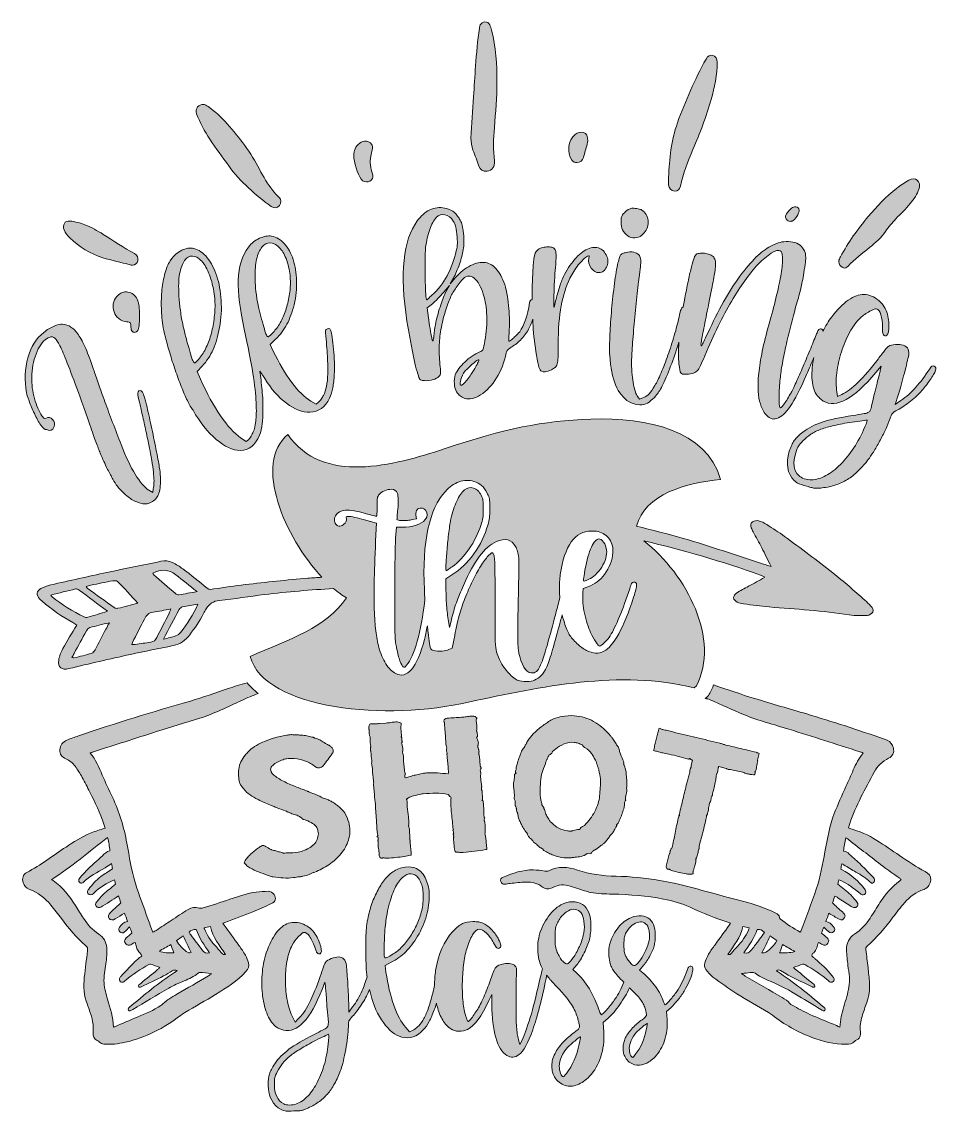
# Model space of a CAD drawing. Header units: inches. Extents: x 131 to 948, y -1027 to -53.
import ezdxf

# ---------------------------------------------------------------- set-up
doc = ezdxf.new("R2010")
doc.units = ezdxf.units.IN
doc.header["$MEASUREMENT"] = 0
doc.layers.add('Layer 1', color=7, linetype='Continuous')

# ---------------------------------------------------------------- blocks, each defined once
blk = doc.blocks.new('block 2')
at = {"layer": 'Layer 1', "true_color": 0xffffff}
h = blk.add_hatch(color=7, dxfattribs=at)
h.dxf.hatch_style = 2
edge = h.paths.add_edge_path()
edge.add_spline(control_points=[(539.65, -181.92), (540.65, -185.44), (543.43, -186.96), (547.06, -186.51), (551.41, -185.97), (554.19, -182.26), (553.61, -177.55), (552.37, -167.51), (552.74, -157.47), (553.53, -147.43), (554.59, -133.87), (555.84, -120.31), (555.88, -106.68), (555.94, -91.02), (555.02, -75.46), (550.94, -60.24), (550.51, -58.65), (550.08, -57.03), (549.4, -55.53), (548.6, -53.78), (547.08, -52.88), (545.11, -52.94), (543.15, -53), (541.79, -54.02), (540.91, -55.73), (540.46, -56.59), (540.38, -57.54), (540.24, -58.47), (538.54, -69.71), (537.54, -81.02), (536.75, -92.36), (536.12, -101.56), (535.48, -110.77), (534.91, -119.99), (534.15, -132.27), (532.97, -144.52), (532.6, -156.83), (532.48, -160.57), (533.18, -164.11), (534.44, -167.59), (536.17, -172.37), (538.26, -177.01), (539.65, -181.92)], knot_values=[0, 0, 0, 0, 1, 1, 1, 2, 2, 2, 3, 3, 3, 4, 4, 4, 5, 5, 5, 6, 6, 6, 7, 7, 7, 8, 8, 8, 9, 9, 9, 10, 10, 10, 11, 11, 11, 12, 12, 12, 13, 13, 13, 14, 14, 14, 14], degree=3, periodic=1)
h = blk.add_hatch(color=7, dxfattribs=at)
h.dxf.hatch_style = 2
edge = h.paths.add_edge_path()
edge.add_spline(control_points=[(714.67, -204.2), (717.4, -204.38), (719.12, -203.07), (719.79, -199.89), (722.17, -188.47), (726.41, -177.69), (730.99, -167.04), (737.25, -152.47), (742.93, -137.69), (747.29, -122.42), (750.41, -111.47), (752.63, -100.35), (752.72, -88.91), (752.75, -85.77), (751.25, -83.69), (748.67, -82.97), (746.2, -82.28), (744.47, -83.18), (742.76, -86.26), (732.64, -104.51), (724.25, -123.55), (717.2, -143.16), (711.53, -158.9), (710.02, -175.42), (709.17, -192.01), (709.17, -194.26), (709.09, -196.51), (709.19, -198.76), (709.34, -201.8), (711.62, -204), (714.67, -204.2)], knot_values=[0, 0, 0, 0, 1, 1, 1, 2, 2, 2, 3, 3, 3, 4, 4, 4, 5, 5, 5, 6, 6, 6, 7, 7, 7, 8, 8, 8, 9, 9, 9, 10, 10, 10, 10], degree=3, periodic=1)
h = blk.add_hatch(color=7, dxfattribs=at)
h.dxf.hatch_style = 2
edge = h.paths.add_edge_path()
edge.add_spline(control_points=[(299.25, -157.97), (304.56, -166.09), (310.49, -173.76), (316.12, -181.65), (326.49, -196.18), (339.89, -207.55), (354.09, -218.08), (356.63, -219.96), (359.34, -219.52), (361.37, -217.25), (363.44, -214.94), (363.19, -211.66), (361.2, -209.94), (359.05, -208.1), (357.22, -205.9), (355.46, -203.67), (350.81, -197.81), (347.09, -191.35), (343.67, -184.74), (335.96, -169.81), (325.86, -156.61), (314.75, -144.11), (309.64, -138.36), (304.01, -133.13), (297.73, -128.64), (296.37, -127.67), (295.02, -126.71), (293.31, -126.83), (289.76, -126.67), (285.5, -130.23), (287.36, -135.06), (290.48, -143.16), (294.52, -150.73), (299.25, -157.97)], knot_values=[0, 0, 0, 0, 1, 1, 1, 2, 2, 2, 3, 3, 3, 4, 4, 4, 5, 5, 5, 6, 6, 6, 7, 7, 7, 8, 8, 8, 9, 9, 9, 10, 10, 10, 11, 11, 11, 11], degree=3, periodic=1)
h = blk.add_hatch(color=7, dxfattribs=at)
h.dxf.hatch_style = 2
edge = h.paths.add_edge_path()
edge.add_spline(control_points=[(627.35, -178.85), (630.31, -178.79), (632.53, -177.2), (633.27, -174.19), (634.27, -170.18), (635.13, -166.14), (636.56, -162.24), (636.96, -161.16), (636.9, -159.91), (636.95, -159.52), (637.03, -154.98), (635.84, -152.81), (633.06, -151.94), (630.36, -151.09), (627.97, -151.82), (625.8, -153.62), (619.41, -158.91), (618, -169.79), (622.84, -176.55), (623.98, -178.14), (625.42, -178.89), (627.35, -178.85)], knot_values=[0, 0, 0, 0, 1, 1, 1, 2, 2, 2, 3, 3, 3, 4, 4, 4, 5, 5, 5, 6, 6, 6, 7, 7, 7, 7], degree=3, periodic=1)
h = blk.add_hatch(color=7, dxfattribs=at)
h.dxf.hatch_style = 2
edge = h.paths.add_edge_path()
edge.add_spline(control_points=[(437.57, -195.79), (439.78, -196.3), (441.82, -195.97), (443.52, -194.38), (445.19, -192.82), (445.27, -190.97), (444.59, -188.85), (442.97, -183.74), (442.05, -178.51), (443.01, -173.14), (443.36, -171.17), (444.01, -169.26), (444.42, -167.3), (445.27, -163.24), (443.19, -160.24), (439.13, -159.64), (436.89, -159.31), (434.92, -160), (433.17, -161.36), (429.31, -164.35), (427.79, -168.4), (427.9, -172.16), (427.96, -178.73), (431.27, -188.89), (434.5, -193.55), (435.28, -194.66), (436.24, -195.48), (437.57, -195.79)], knot_values=[0, 0, 0, 0, 1, 1, 1, 2, 2, 2, 3, 3, 3, 4, 4, 4, 5, 5, 5, 6, 6, 6, 7, 7, 7, 8, 8, 8, 9, 9, 9, 9], degree=3, periodic=1)
h = blk.add_hatch(color=7, dxfattribs=at)
h.dxf.hatch_style = 2
edge = h.paths.add_edge_path()
edge.add_spline(control_points=[(864.89, -272.7), (866.79, -273.6), (868.38, -272.93), (869.66, -271.48), (875.35, -265.05), (882.25, -260.02), (888.91, -254.71), (894.2, -250.49), (899.23, -246), (903.05, -240.34), (905.77, -236.29), (908.94, -232.64), (912.3, -229.13), (916.64, -224.6), (921.26, -220.34), (925.25, -215.48), (928.57, -211.42), (931.41, -207.08), (933.1, -202.08), (934.14, -198.99), (933.55, -196.45), (931.45, -194.66), (929.36, -192.89), (926.85, -192.79), (923.86, -194.48), (920.04, -196.64), (916.45, -199.14), (913, -201.84), (903.55, -209.27), (895.36, -217.96), (887.66, -227.13), (878.27, -238.3), (869.75, -250.08), (862.9, -263.01), (862.19, -264.36), (861.34, -265.68), (861.4, -267.34), (861.69, -269.69), (862.63, -271.64), (864.89, -272.7)], knot_values=[0, 0, 0, 0, 1, 1, 1, 2, 2, 2, 3, 3, 3, 4, 4, 4, 5, 5, 5, 6, 6, 6, 7, 7, 7, 8, 8, 8, 9, 9, 9, 10, 10, 10, 11, 11, 11, 12, 12, 12, 13, 13, 13, 13], degree=3, periodic=1)
h = blk.add_hatch(color=7, dxfattribs=at)
h.dxf.hatch_style = 2
edge = h.paths.add_edge_path()
edge.add_spline(control_points=[(477.56, -333.29), (478.39, -337.62), (479.21, -341.9), (480.02, -346.13), (480.84, -350.37), (481.67, -354.34), (482.52, -358.03), (483.36, -361.72), (484.21, -364.97), (485.05, -367.76), (485.87, -370.38), (486.45, -371.94), (486.77, -372.44), (487.1, -372.95), (487.9, -373.31), (489.19, -373.53), (491.76, -373.98), (494.37, -373.92), (497.01, -373.37), (499.65, -372.81), (501.64, -372.02), (502.97, -370.97), (504.3, -369.93), (505.08, -368.85), (505.33, -367.74), (505.46, -367.37), (505.44, -365.89), (505.25, -363.29), (505.06, -360.7), (504.81, -357.89), (504.48, -354.86), (504.17, -348.59), (504.19, -342.95), (504.56, -337.95), (504.92, -332.96), (505.77, -327.51), (507.12, -321.59), (507.96, -317.72), (509.17, -313.4), (510.73, -308.63), (512.29, -303.87), (513.82, -300.06), (515.31, -297.19), (516.8, -294.33), (518.77, -291.28), (521.22, -288.04), (523.67, -284.81), (525.55, -282.67), (526.88, -281.62), (530.25, -279.46), (533.51, -280.01), (536.66, -283.27), (539.8, -286.54), (542.4, -291.85), (544.45, -299.2), (545.96, -304.8), (546.73, -311.21), (546.79, -318.41), (546.84, -325.61), (546.11, -333.08), (544.6, -340.81), (544.02, -343.76), (543.53, -345.57), (543.16, -346.24), (542.78, -346.91), (541.9, -347.5), (540.51, -348.01), (538.27, -348.97), (535.98, -350.26), (533.63, -351.86), (531.27, -353.46), (529.12, -355.23), (527.17, -357.15), (525.21, -359.08), (523.43, -361.02), (521.85, -362.99), (520.26, -364.97), (519.19, -366.8), (518.65, -368.47), (517.81, -370.73), (517.52, -373.42), (517.76, -376.55), (518, -379.67), (518.67, -382.08), (519.75, -383.77), (520.84, -385.45), (521.91, -386.69), (522.99, -387.47), (524.07, -388.26), (525.46, -389.01), (527.15, -389.73), (529.01, -390.25), (531.26, -390.23), (533.91, -389.68), (536.55, -389.12), (538.96, -388.1), (541.15, -386.6), (546.7, -382.94), (551.51, -377.83), (555.58, -371.26), (559.65, -364.7), (562.5, -357.27), (564.14, -348.99), (564.38, -347.88), (564.82, -346.98), (565.47, -346.27), (566.11, -345.58), (567.61, -344.47), (569.98, -342.95), (573.18, -340.98), (576.15, -338.41), (578.88, -335.24), (581.6, -332.06), (583.77, -328.76), (585.38, -325.34), (586.12, -323.83), (586.82, -321.99), (587.5, -319.85), (587.6, -319.51), (587.69, -319.18), (587.79, -318.84), (587.88, -320.66), (587.96, -322.48), (588.07, -324.22), (588.67, -333.62), (589.72, -342.53), (591.2, -350.94), (592.13, -356.14), (592.88, -359.72), (593.42, -361.68), (593.98, -363.65), (594.7, -364.9), (595.6, -365.43), (597.22, -366.68), (600.17, -366.21), (604.46, -364.03), (605.89, -363.3), (607, -362.63), (607.81, -361.99), (608.61, -361.36), (609.23, -360.33), (609.67, -358.89), (610.11, -357.45), (610.36, -355.39), (610.44, -352.7), (610.51, -350.01), (610.53, -346.25), (610.5, -341.41), (610.58, -327.61), (611.49, -316.14), (613.23, -306.99), (614.96, -297.84), (617.59, -289.58), (621.13, -282.2), (623.07, -278.07), (625.55, -274.11), (628.57, -270.33), (631.6, -266.55), (634.36, -263.93), (636.86, -262.48), (637.75, -262.12), (638.24, -262.02), (638.33, -262.2), (638.42, -262.38), (638.29, -263.1), (637.94, -264.35), (637.43, -267.41), (638.16, -270.31), (640.15, -273.08), (642.14, -275.84), (644.48, -277.21), (647.17, -277.2), (648.6, -277.19), (649.9, -276.73), (651.06, -275.83), (652.21, -274.92), (653.15, -273.75), (653.86, -272.31), (654.56, -270.88), (654.95, -269.31), (655.04, -267.6), (655.11, -265.9), (654.79, -264.24), (654.06, -262.64), (652.42, -258.71), (649.89, -256.21), (646.49, -255.16), (643.07, -254.11), (639.31, -254.67), (635.21, -256.85), (633.42, -257.76), (631.55, -259.11), (629.59, -260.91), (627.63, -262.72), (625.72, -264.8), (623.85, -267.13), (621.98, -269.48), (620.21, -272), (618.52, -274.7), (616.84, -277.39), (615.47, -280.09), (614.41, -282.79), (613.17, -285.66), (611.94, -289.21), (610.72, -293.43), (609.49, -297.65), (608.44, -301.64), (607.57, -305.41), (607.05, -307.74), (606.74, -308.55), (606.65, -307.84), (606.55, -307.12), (606.57, -303.63), (606.71, -297.35), (606.87, -293.77), (607.06, -289.56), (607.3, -284.71), (607.54, -279.87), (607.82, -275.84), (608.16, -272.61), (608.66, -266.16), (608.81, -261.86), (608.61, -259.71), (608.42, -257.56), (607.69, -256.04), (606.44, -255.15), (605.53, -254.62), (604.32, -254.32), (602.8, -254.24), (601.28, -254.16), (599.71, -254.26), (598.1, -254.53), (596.49, -254.82), (595.01, -255.27), (593.67, -255.91), (592.33, -256.55), (591.4, -257.31), (590.87, -258.21), (589.8, -259.83), (589.02, -263.2), (588.51, -268.31), (588.01, -273.42), (587.62, -281.53), (587.33, -292.64), (587.3, -295.54), (587.3, -298.37), (587.32, -301.13), (585.93, -301.4), (585.14, -302.35), (584.98, -304.03), (583.18, -315.76), (580.24, -324.46), (576.16, -330.12), (575.69, -330.71), (574.92, -331.52), (573.86, -332.53), (572.79, -333.55), (571.77, -334.51), (570.79, -335.43), (569.8, -336.35), (568.9, -337.12), (568.06, -337.75), (567.23, -338.38), (566.71, -338.62), (566.52, -338.46), (566.32, -338.3), (566.28, -337.45), (566.38, -335.9), (566.48, -334.36), (566.6, -332.5), (566.73, -330.32), (566.95, -327.42), (567.05, -324.12), (567.01, -320.43), (566.97, -316.74), (566.8, -313.01), (566.49, -309.26), (566.17, -305.51), (565.74, -301.91), (565.19, -298.45), (564.64, -295), (564.07, -292.22), (563.48, -290.12), (561.75, -284), (559.26, -278.95), (556.04, -274.97), (552.82, -270.99), (549.38, -268.75), (545.72, -268.24), (541.51, -267.61), (537.01, -268.5), (532.22, -270.91), (527.43, -273.32), (522.95, -276.91), (518.78, -281.68), (518.78, -281.68), (513.98, -287.33), (513.98, -287.33), (513.98, -287.33), (516.94, -282.15), (516.94, -282.15), (518.89, -278.52), (520.69, -274.31), (522.34, -269.54), (523.99, -264.76), (525.07, -260.55), (525.58, -256.89), (526.04, -254.5), (526.3, -252.31), (526.36, -250.32), (526.42, -248.33), (526.25, -245.56), (525.87, -241.99), (525.64, -239.85), (525.41, -238.17), (525.19, -236.93), (524.96, -235.69), (524.76, -234.63), (524.58, -233.75), (524.39, -232.87), (524.08, -232.09), (523.65, -231.42), (523.21, -230.74), (522.67, -229.81), (522, -228.62), (520.24, -225.75), (518.35, -223.65), (516.32, -222.34), (514.29, -221.02), (511.89, -220.07), (509.12, -219.46), (504.51, -218.52), (500.06, -219.08), (495.78, -221.16), (491.5, -223.25), (487.8, -226.53), (484.68, -231.01), (471.91, -248.06), (468.82, -277.95), (475.39, -320.68), (476.01, -324.76), (476.74, -328.96), (477.56, -333.29)], knot_values=[0, 0, 0, 0, 1, 1, 1, 2, 2, 2, 3, 3, 3, 4, 4, 4, 5, 5, 5, 6, 6, 6, 7, 7, 7, 8, 8, 8, 9, 9, 9, 10, 10, 10, 11, 11, 11, 12, 12, 12, 13, 13, 13, 14, 14, 14, 15, 15, 15, 16, 16, 16, 17, 17, 17, 18, 18, 18, 19, 19, 19, 20, 20, 20, 21, 21, 21, 22, 22, 22, 23, 23, 23, 24, 24, 24, 25, 25, 25, 26, 26, 26, 27, 27, 27, 28, 28, 28, 29, 29, 29, 30, 30, 30, 31, 31, 31, 32, 32, 32, 33, 33, 33, 34, 34, 34, 35, 35, 35, 36, 36, 36, 37, 37, 37, 38, 38, 38, 39, 39, 39, 40, 40, 40, 41, 41, 41, 42, 42, 42, 43, 43, 43, 44, 44, 44, 45, 45, 45, 46, 46, 46, 47, 47, 47, 48, 48, 48, 49, 49, 49, 50, 50, 50, 51, 51, 51, 52, 52, 52, 53, 53, 53, 54, 54, 54, 55, 55, 55, 56, 56, 56, 57, 57, 57, 58, 58, 58, 59, 59, 59, 60, 60, 60, 61, 61, 61, 62, 62, 62, 63, 63, 63, 64, 64, 64, 65, 65, 65, 66, 66, 66, 67, 67, 67, 68, 68, 68, 69, 69, 69, 70, 70, 70, 71, 71, 71, 72, 72, 72, 73, 73, 73, 74, 74, 74, 75, 75, 75, 76, 76, 76, 77, 77, 77, 78, 78, 78, 79, 79, 79, 80, 80, 80, 81, 81, 81, 82, 82, 82, 83, 83, 83, 84, 84, 84, 85, 85, 85, 86, 86, 86, 87, 87, 87, 88, 88, 88, 89, 89, 89, 90, 90, 90, 91, 91, 91, 92, 92, 92, 93, 93, 93, 94, 94, 94, 95, 95, 95, 96, 96, 96, 97, 97, 97, 98, 98, 98, 99, 99, 99, 100, 100, 100, 101, 101, 101, 102, 102, 102, 103, 103, 103, 104, 104, 104, 105, 105, 105, 106, 106, 106, 107, 107, 107, 108, 108, 108, 109, 109, 109, 110, 110, 110, 111, 111, 111, 112, 112, 112, 113, 113, 113, 114, 114, 114, 114], degree=3, periodic=1)
edge = h.paths.add_edge_path()
edge.add_spline(control_points=[(539.07, -357.22), (538.48, -358.46), (537.69, -359.94), (536.71, -361.67), (535.72, -363.4), (534.65, -365.18), (533.5, -367.01), (532.34, -368.85), (531.21, -370.46), (530.1, -371.84), (528.82, -373.42), (527.62, -374.81), (526.49, -376.01), (525.36, -377.22), (524.61, -377.84), (524.26, -377.88), (523.36, -377.97), (522.9, -377.8), (522.85, -377.35), (522.8, -376.91), (523.09, -375.39), (523.71, -372.8), (524.15, -370.23), (525.41, -367.66), (527.48, -365.09), (528.29, -364.29), (529.35, -363.27), (530.67, -362.05), (531.97, -360.82), (533.25, -359.65), (534.48, -358.53), (535.71, -357.41), (536.83, -356.52), (537.84, -355.87), (538.85, -355.22), (539.46, -354.98), (539.65, -355.13), (539.85, -355.29), (539.65, -355.99), (539.07, -357.22)], knot_values=[0, 0, 0, 0, 1, 1, 1, 2, 2, 2, 3, 3, 3, 4, 4, 4, 5, 5, 5, 6, 6, 6, 7, 7, 7, 8, 8, 8, 9, 9, 9, 10, 10, 10, 11, 11, 11, 12, 12, 12, 13, 13, 13, 13], degree=3, periodic=1)
edge = h.paths.add_edge_path()
edge.add_spline(control_points=[(510, -295.06), (508.4, -298.48), (506.73, -302.8), (504.98, -308.04), (503.23, -313.27), (501.84, -318.56), (500.81, -323.89), (500.46, -325.55), (500.16, -327.39), (499.93, -329.4), (499.7, -331.4), (499.49, -333.14), (499.29, -334.6), (498.99, -336.8), (498.82, -338.03), (498.76, -338.31), (498.7, -338.59), (498.44, -338.3), (497.99, -337.44), (497.74, -336.75), (497.36, -334.9), (496.86, -331.89), (496.36, -328.88), (495.83, -325.6), (495.27, -322.06), (495.27, -322.06), (493.57, -308.72), (493.57, -308.72), (493.57, -308.72), (498.24, -304.98), (498.24, -304.98), (499.56, -303.93), (501.17, -302.41), (503.09, -300.4), (505.01, -298.39), (506.69, -296.59), (508.12, -294.99), (508.12, -294.99), (513.32, -288.76), (513.32, -288.76), (513.32, -288.76), (510, -295.06), (510, -295.06)], knot_values=[0, 0, 0, 0, 1, 1, 1, 2, 2, 2, 3, 3, 3, 4, 4, 4, 5, 5, 5, 6, 6, 6, 7, 7, 7, 8, 8, 8, 9, 9, 9, 10, 10, 10, 11, 11, 11, 12, 12, 12, 13, 13, 13, 14, 14, 14, 14], degree=3, periodic=1)
edge = h.paths.add_edge_path()
edge.add_spline(control_points=[(491.66, -267.03), (491.72, -261.79), (491.88, -257.72), (492.1, -254.81), (492.89, -248.78), (494.12, -243.38), (495.77, -238.6), (497.42, -233.83), (499.37, -230.24), (501.64, -227.83), (503.92, -225.61), (506.49, -224.79), (509.35, -225.38), (512.21, -225.98), (514.71, -227.87), (516.85, -231.06), (517.93, -232.75), (518.63, -234.21), (518.95, -235.43), (519.26, -236.66), (519.61, -239.15), (520.02, -242.89), (520.4, -246.46), (520.56, -249.18), (520.49, -251.08), (520.43, -252.98), (520.08, -255.23), (519.46, -257.82), (517.77, -265.57), (515.04, -272.94), (511.29, -279.92), (507.54, -286.9), (503.03, -292.75), (497.77, -297.46), (496.44, -298.5), (495.37, -299.43), (494.55, -300.24), (493.74, -301.05), (493.24, -301.46), (493.06, -301.48), (492.7, -301.52), (492.42, -299.66), (492.19, -295.89), (491.97, -292.13), (491.81, -287.69), (491.71, -282.56), (491.6, -277.44), (491.59, -272.26), (491.66, -267.03)], knot_values=[0, 0, 0, 0, 1, 1, 1, 2, 2, 2, 3, 3, 3, 4, 4, 4, 5, 5, 5, 6, 6, 6, 7, 7, 7, 8, 8, 8, 9, 9, 9, 10, 10, 10, 11, 11, 11, 12, 12, 12, 13, 13, 13, 14, 14, 14, 15, 15, 15, 16, 16, 16, 16], degree=3, periodic=1)
h = blk.add_hatch(color=7, dxfattribs=at)
h.dxf.hatch_style = 2
edge = h.paths.add_edge_path()
edge.add_spline(control_points=[(672.69, -244.44), (674.4, -245.64), (676.52, -246.19), (679.05, -246.1), (681.57, -246), (683.59, -245.29), (685.12, -243.96), (688.55, -241.15), (690.5, -237.69), (690.96, -233.59), (691.43, -229.49), (690.24, -225.91), (687.4, -222.83), (686.39, -221.87), (685.49, -221.22), (684.71, -220.89), (683.92, -220.57), (682.55, -220.25), (680.6, -219.93), (678.64, -219.62), (677.21, -219.52), (676.31, -219.64), (675.4, -219.75), (674.39, -220.13), (673.26, -220.77), (671.57, -221.91), (670.04, -223.24), (668.68, -224.76), (667.88, -225.79), (667.37, -226.74), (667.13, -227.62), (666.89, -228.5), (666.78, -230.02), (666.81, -232.18), (666.64, -237.2), (668.6, -241.29), (672.69, -244.44)], knot_values=[0, 0, 0, 0, 1, 1, 1, 2, 2, 2, 3, 3, 3, 4, 4, 4, 5, 5, 5, 6, 6, 6, 7, 7, 7, 8, 8, 8, 9, 9, 9, 10, 10, 10, 11, 11, 11, 12, 12, 12, 12], degree=3, periodic=1)
h = blk.add_hatch(color=7, dxfattribs=at)
h.dxf.hatch_style = 2
edge = h.paths.add_edge_path()
edge.add_spline(control_points=[(818.44, -231.36), (818.62, -231.33), (819.1, -231.32), (819.54, -231.18), (822.13, -230.39), (826.24, -223.95), (825.9, -221.25), (825.68, -219.44), (824.75, -218.54), (822.94, -218.35), (821.46, -218.2), (820.09, -218.55), (819.06, -219.61), (817.51, -221.21), (815.98, -222.85), (814.6, -224.59), (813.48, -226), (813.48, -227.65), (814.36, -229.23), (815.18, -230.7), (816.5, -231.35), (818.44, -231.36)], knot_values=[0, 0, 0, 0, 1, 1, 1, 2, 2, 2, 3, 3, 3, 4, 4, 4, 5, 5, 5, 6, 6, 6, 7, 7, 7, 7], degree=3, periodic=1)
h = blk.add_hatch(color=7, dxfattribs=at)
h.dxf.hatch_style = 2
edge = h.paths.add_edge_path()
edge.add_spline(control_points=[(174.15, -246.11), (182.74, -254.11), (192.44, -260.37), (203.68, -263.84), (211.69, -266.32), (219.89, -268.14), (228.01, -270.24), (228.69, -270.41), (229.41, -270.48), (230.12, -270.47), (232.59, -270.43), (234.37, -268.94), (234.88, -266.54), (235.46, -263.81), (234.49, -261.34), (231.81, -259.99), (222.05, -255.11), (213.24, -248.69), (204, -242.96), (198.77, -239.72), (193.42, -236.71), (187.67, -234.47), (183.36, -232.79), (178.93, -231.56), (173.94, -231.09), (169.9, -230.37), (167.11, -234.99), (169.01, -238.94), (170.31, -241.63), (171.97, -244.08), (174.15, -246.11)], knot_values=[0, 0, 0, 0, 1, 1, 1, 2, 2, 2, 3, 3, 3, 4, 4, 4, 5, 5, 5, 6, 6, 6, 7, 7, 7, 8, 8, 8, 9, 9, 9, 10, 10, 10, 10], degree=3, periodic=1)
h = blk.add_hatch(color=7, dxfattribs=at)
h.dxf.hatch_style = 2
edge = h.paths.add_edge_path()
edge.add_spline(control_points=[(257.28, -324.17), (257.61, -327.07), (258.36, -330.69), (259.51, -335.02), (260.67, -339.35), (261.97, -344.01), (263.42, -349), (264.88, -354), (266.5, -359.07), (268.28, -364.24), (270.07, -369.41), (271.88, -374.34), (273.71, -379.02), (275.53, -383.71), (277.35, -387.93), (279.17, -391.68), (280.99, -395.43), (282.67, -398.29), (284.22, -400.25), (290.39, -411.09), (297.3, -419.79), (304.96, -426.32), (312.61, -432.87), (319.72, -436.15), (326.3, -436.18), (334.35, -436.12), (340.08, -431.62), (343.51, -422.69), (344.82, -419.65), (345.7, -416.14), (346.15, -412.16), (346.61, -408.17), (346.8, -403.66), (346.74, -398.61), (346.84, -394.08), (346.57, -388.67), (345.94, -382.4), (345.31, -376.12), (344.68, -370.45), (344.05, -365.39), (344.76, -366.49), (345.46, -367.54), (346.15, -368.54), (346.84, -369.55), (347.56, -370.69), (348.33, -371.95), (354.03, -381.25), (360.53, -388.62), (367.84, -394.04), (375.15, -399.47), (382.06, -402.12), (388.58, -401.97), (396.53, -401.58), (402.37, -397.42), (406.11, -389.51), (407.47, -386.65), (408.48, -383.52), (409.12, -380.13), (409.75, -376.75), (410.21, -372.76), (410.48, -368.18), (410.66, -365.12), (410.68, -361.55), (410.53, -357.46), (410.4, -353.38), (410.16, -349.42), (409.81, -345.59), (409.47, -341.76), (409.1, -338.31), (408.72, -335.24), (408.33, -332.17), (407.89, -330.15), (407.4, -329.17), (407.08, -328.14), (406.75, -327.54), (406.42, -327.36), (406.08, -327.19), (405.4, -327.26), (404.37, -327.58), (403.52, -327.84), (403, -328.14), (402.83, -328.48), (402.65, -328.81), (402.57, -329.64), (402.6, -330.94), (403.39, -338.95), (403.97, -345.95), (404.32, -351.93), (404.67, -357.92), (404.79, -363.14), (404.67, -367.58), (404.54, -372.03), (404.16, -375.81), (403.53, -378.91), (402.9, -382.02), (401.99, -384.69), (400.81, -386.93), (400.22, -388.05), (399.54, -389.2), (398.78, -390.37), (398.02, -391.55), (397.26, -392.44), (396.51, -393.04), (396.51, -393.04), (394.26, -394.86), (394.26, -394.86), (394.26, -394.86), (389.47, -392.13), (389.47, -392.13), (383.93, -388.78), (378.26, -383.18), (372.45, -375.31), (366.64, -367.45), (361.12, -358.14), (355.92, -347.37), (355.92, -347.37), (353.24, -341.45), (353.24, -341.45), (353.24, -341.45), (357.75, -336.95), (357.75, -336.95), (362.09, -332.79), (365.56, -328.25), (368.16, -323.32), (370.76, -318.39), (372.9, -312.56), (374.57, -305.85), (376.26, -298.58), (377.01, -291.45), (376.82, -284.48), (376.62, -277.5), (375.61, -271.2), (373.78, -265.58), (371.94, -259.96), (369.36, -255.27), (366.04, -251.51), (362.72, -247.76), (358.86, -245.44), (354.46, -244.55), (351.12, -244.08), (347.52, -244.73), (343.66, -246.49), (339.8, -248.25), (336.53, -250.86), (333.85, -254.31), (328.01, -262.13), (324.97, -271.98), (324.71, -283.87), (324.46, -295.77), (326.18, -310.43), (329.89, -327.85), (333.36, -343.29), (335.94, -356.33), (337.64, -366.96), (339.34, -377.59), (340.34, -386.43), (340.64, -393.46), (340.95, -400.5), (340.83, -406.02), (340.29, -410.03), (339.75, -414.05), (339, -417.23), (338.05, -419.59), (337.45, -420.72), (336.82, -421.99), (336.13, -423.42), (335.45, -424.85), (334.74, -425.87), (333.99, -426.48), (333.99, -426.48), (331.74, -428.3), (331.74, -428.3), (331.74, -428.3), (326.71, -424.79), (326.71, -424.79), (321.01, -420.93), (315.06, -414.43), (308.85, -405.28), (302.64, -396.14), (296.64, -385.24), (290.85, -372.59), (290.85, -372.59), (287.85, -365.64), (287.85, -365.64), (287.85, -365.64), (292.29, -360.89), (292.29, -360.89), (296.52, -356.39), (299.84, -351.37), (302.26, -345.84), (304.67, -340.31), (306.58, -333.76), (307.99, -326.19), (309.41, -318.06), (309.87, -310), (309.36, -301.99), (308.85, -293.99), (307.55, -286.75), (305.45, -280.27), (303.34, -273.8), (300.53, -268.34), (297, -263.89), (293.46, -259.46), (289.47, -256.71), (285.02, -255.65), (281.57, -254.84), (277.93, -255.36), (274.1, -257.2), (270.26, -259.05), (267.06, -261.87), (264.48, -265.67), (262.55, -268.51), (260.93, -272.07), (259.62, -276.32), (258.31, -280.57), (257.33, -285.28), (256.68, -290.45), (256.03, -295.62), (255.76, -301.1), (255.86, -306.88), (255.97, -312.67), (256.44, -318.43), (257.28, -324.17)], knot_values=[0, 0, 0, 0, 1, 1, 1, 2, 2, 2, 3, 3, 3, 4, 4, 4, 5, 5, 5, 6, 6, 6, 7, 7, 7, 8, 8, 8, 9, 9, 9, 10, 10, 10, 11, 11, 11, 12, 12, 12, 13, 13, 13, 14, 14, 14, 15, 15, 15, 16, 16, 16, 17, 17, 17, 18, 18, 18, 19, 19, 19, 20, 20, 20, 21, 21, 21, 22, 22, 22, 23, 23, 23, 24, 24, 24, 25, 25, 25, 26, 26, 26, 27, 27, 27, 28, 28, 28, 29, 29, 29, 30, 30, 30, 31, 31, 31, 32, 32, 32, 33, 33, 33, 34, 34, 34, 35, 35, 35, 36, 36, 36, 37, 37, 37, 38, 38, 38, 39, 39, 39, 40, 40, 40, 41, 41, 41, 42, 42, 42, 43, 43, 43, 44, 44, 44, 45, 45, 45, 46, 46, 46, 47, 47, 47, 48, 48, 48, 49, 49, 49, 50, 50, 50, 51, 51, 51, 52, 52, 52, 53, 53, 53, 54, 54, 54, 55, 55, 55, 56, 56, 56, 57, 57, 57, 58, 58, 58, 59, 59, 59, 60, 60, 60, 61, 61, 61, 62, 62, 62, 63, 63, 63, 64, 64, 64, 65, 65, 65, 66, 66, 66, 67, 67, 67, 68, 68, 68, 69, 69, 69, 70, 70, 70, 71, 71, 71, 72, 72, 72, 73, 73, 73, 74, 74, 74, 74], degree=3, periodic=1)
edge = h.paths.add_edge_path()
edge.add_spline(control_points=[(339.96, -288.58), (339.71, -285.37), (339.64, -281.5), (339.74, -276.97), (339.8, -271.13), (340.55, -266.12), (341.97, -261.92), (343.39, -257.73), (345.22, -254.69), (347.44, -252.77), (349.66, -250.87), (352.13, -250.2), (354.84, -250.76), (357.54, -251.33), (360.28, -253.35), (363.04, -256.81), (365.14, -259.35), (366.98, -263.18), (368.57, -268.32), (370.16, -273.45), (371.02, -278.35), (371.15, -283), (371.4, -287.42), (371.17, -291.85), (370.48, -296.29), (369.79, -300.72), (368.82, -305.01), (367.57, -309.15), (366.32, -313.29), (364.75, -317.15), (362.86, -320.74), (360.97, -324.33), (358.89, -327.31), (356.63, -329.7), (353.96, -332.59), (352.34, -334.17), (351.77, -334.44), (351.2, -334.72), (350.53, -334.22), (349.76, -332.95), (349.27, -331.98), (348.67, -330.2), (347.96, -327.6), (347.25, -325.01), (346.45, -322.12), (345.56, -318.92), (344.66, -315.73), (343.84, -312.47), (343.09, -309.13), (342.34, -305.8), (341.76, -302.89), (341.36, -300.38), (340.66, -295.72), (340.2, -291.79), (339.96, -288.58)], knot_values=[0, 0, 0, 0, 1, 1, 1, 2, 2, 2, 3, 3, 3, 4, 4, 4, 5, 5, 5, 6, 6, 6, 7, 7, 7, 8, 8, 8, 9, 9, 9, 10, 10, 10, 11, 11, 11, 12, 12, 12, 13, 13, 13, 14, 14, 14, 15, 15, 15, 16, 16, 16, 17, 17, 17, 18, 18, 18, 18], degree=3, periodic=1)
edge = h.paths.add_edge_path()
edge.add_spline(control_points=[(273.05, -274.69), (274.33, -270.07), (276.06, -266.72), (278.23, -264.64), (280.41, -262.56), (282.87, -261.89), (285.63, -262.63), (288.39, -263.37), (291.23, -265.73), (294.15, -269.7), (295.2, -271.25), (296.26, -273.18), (297.35, -275.46), (298.43, -277.76), (299.41, -280.31), (300.28, -283.14), (301.16, -285.96), (301.86, -288.84), (302.4, -291.77), (302.92, -294.7), (303.33, -297.53), (303.61, -300.25), (304.02, -305.19), (303.97, -310.18), (303.47, -315.21), (302.96, -320.25), (302.15, -325.05), (301.03, -329.62), (299.91, -334.18), (298.47, -338.48), (296.72, -342.49), (294.96, -346.51), (293, -349.88), (290.85, -352.61), (288.28, -355.84), (286.72, -357.59), (286.14, -357.86), (285.57, -358.14), (284.85, -357.47), (283.98, -355.86), (283.49, -354.89), (282.82, -352.89), (281.98, -349.87), (281.14, -346.85), (280.19, -343.48), (279.13, -339.77), (278.08, -336.07), (277.1, -332.29), (276.19, -328.45), (275.28, -324.6), (274.57, -321.26), (274.07, -318.41), (273.21, -313.24), (272.58, -308.79), (272.18, -305.07), (271.78, -301.35), (271.52, -296.88), (271.41, -291.66), (271.21, -284.97), (271.76, -279.31), (273.05, -274.69)], knot_values=[0, 0, 0, 0, 1, 1, 1, 2, 2, 2, 3, 3, 3, 4, 4, 4, 5, 5, 5, 6, 6, 6, 7, 7, 7, 8, 8, 8, 9, 9, 9, 10, 10, 10, 11, 11, 11, 12, 12, 12, 13, 13, 13, 14, 14, 14, 15, 15, 15, 16, 16, 16, 17, 17, 17, 18, 18, 18, 19, 19, 19, 20, 20, 20, 20], degree=3, periodic=1)
h = blk.add_hatch(color=7, dxfattribs=at)
h.dxf.hatch_style = 2
edge = h.paths.add_edge_path()
edge.add_spline(control_points=[(946.68, -360.77), (945.26, -360.2), (943.9, -361.03), (942.6, -363.24), (938.42, -369.6), (934.3, -375.07), (930.23, -379.67), (926.16, -384.27), (921.69, -388.22), (916.82, -391.51), (916.82, -391.51), (911.65, -395.18), (911.65, -395.18), (911.65, -395.18), (914.43, -386.76), (914.43, -386.76), (915.11, -384.72), (915.87, -382.13), (916.71, -379.02), (917.55, -375.9), (918.42, -372.7), (919.32, -369.41), (920.22, -366.12), (921.03, -362.94), (921.76, -359.88), (922.49, -356.82), (923.08, -354.32), (923.53, -352.4), (924.76, -346.95), (923.25, -343.52), (918.98, -342.11), (917.1, -341.49), (914.76, -341.28), (911.95, -341.48), (909.13, -341.68), (907.13, -342.15), (905.94, -342.89), (905.48, -343.12), (904.36, -344.35), (902.58, -346.59), (900.8, -348.83), (898.75, -351.46), (896.42, -354.46), (883.57, -371.54), (872.77, -382.13), (864.04, -386.21), (864.04, -386.21), (860.29, -388.09), (860.29, -388.09), (860.29, -388.09), (859.69, -383.93), (859.69, -383.93), (858.77, -378.71), (858.73, -372.99), (859.57, -366.76), (860.4, -360.52), (861.79, -354.33), (863.73, -348.17), (865.67, -342.02), (868.12, -336.22), (871.05, -330.78), (873.98, -325.33), (877.23, -320.93), (880.8, -317.58), (883, -315.48), (885.72, -313.55), (888.96, -311.79), (892.19, -310.03), (894.24, -309.29), (895.09, -309.57), (896.8, -310.14), (898.11, -311.89), (899.03, -314.84), (899.94, -317.79), (900.38, -321.61), (900.34, -326.32), (900.35, -329.15), (900.55, -331.11), (900.96, -332.18), (901.36, -333.26), (902.13, -333.8), (903.27, -333.8), (904.85, -333.57), (905.8, -331.43), (906.1, -327.37), (906.4, -323.32), (905.97, -319.03), (904.82, -314.49), (903.62, -309.56), (901.01, -305.4), (897.02, -302), (893.03, -298.6), (888.6, -296.85), (883.73, -296.75), (879.42, -296.65), (874.81, -298.33), (869.88, -301.79), (864.96, -305.26), (860.01, -310.23), (855.04, -316.7), (852.09, -320.72), (849.5, -325.03), (847.23, -329.61), (847.14, -329.1), (847, -328.64), (846.76, -328.25), (846.2, -327.32), (845.33, -327.12), (844.14, -327.63), (843.76, -327.75), (843.29, -328.3), (842.75, -329.29), (842.2, -330.28), (841.62, -331.45), (841.02, -332.8), (839.54, -336.9), (837.67, -341.62), (835.43, -346.94), (833.18, -352.27), (830.94, -357.56), (828.72, -362.8), (826.48, -368.04), (824.39, -372.76), (822.44, -376.95), (820.49, -381.15), (818.99, -384.16), (817.93, -385.97), (815.78, -389.77), (813.8, -392.91), (811.98, -395.4), (810.15, -397.89), (809.13, -398.75), (808.91, -397.98), (808.28, -396.41), (807.98, -393.08), (808, -387.98), (808.02, -382.89), (808.35, -377.57), (809, -372.04), (809.32, -368.28), (809.98, -363.66), (810.97, -358.2), (811.97, -352.73), (813.16, -346.98), (814.53, -340.95), (815.9, -334.91), (817.39, -328.76), (818.99, -322.5), (820.58, -316.23), (822.13, -310.5), (823.63, -305.31), (825.15, -299.94), (826.4, -295.34), (827.37, -291.51), (828.34, -287.68), (829.24, -283.02), (830.06, -277.52), (830.77, -273.65), (831.24, -270.5), (831.51, -268.09), (831.76, -265.67), (831.84, -263.73), (831.75, -262.26), (831.65, -260.78), (831.38, -259.51), (830.95, -258.42), (830.5, -257.34), (829.85, -256.17), (828.99, -254.92), (826.33, -251.53), (822.11, -249.66), (816.35, -249.34), (813.43, -249.35), (810.92, -249.62), (808.82, -250.15), (806.72, -250.68), (803.96, -251.82), (800.55, -253.56), (792.11, -257.85), (782.92, -266.83), (772.96, -280.5), (762.99, -294.16), (753.44, -311.09), (744.3, -331.28), (741.31, -337.66), (739.55, -341.3), (739.03, -342.2), (738.5, -343.11), (738.21, -342.65), (738.19, -340.82), (738.28, -340.29), (738.48, -339.19), (738.79, -337.52), (739.09, -335.84), (739.49, -333.68), (739.97, -331.04), (740.45, -328.39), (741.04, -325.41), (741.74, -322.07), (742.44, -318.74), (743.11, -315.31), (743.76, -311.78), (745.79, -301.59), (747.4, -293.55), (748.56, -287.66), (749.73, -281.77), (750.51, -277.22), (750.92, -274.02), (751.32, -270.81), (751.38, -268.5), (751.09, -267.08), (750.8, -265.66), (750.29, -264.44), (749.58, -263.39), (748.82, -262.53), (747.68, -261.77), (746.16, -261.13), (744.64, -260.49), (743.08, -260.07), (741.48, -259.86), (739.87, -259.67), (738.27, -259.69), (736.68, -259.95), (735.08, -260.2), (733.94, -260.72), (733.25, -261.51), (732.8, -261.97), (732.23, -263.37), (731.53, -265.7), (730.83, -268.03), (730.01, -271.02), (729.07, -274.68), (728.13, -278.33), (727.2, -282.49), (726.25, -287.14), (725.32, -291.8), (724.38, -296.68), (723.45, -301.79), (723.07, -303.85), (722.74, -305.83), (722.41, -307.82), (722.24, -307.86), (722.08, -307.88), (721.89, -307.95), (721.33, -308.28), (720.83, -309), (720.39, -310.14), (719.95, -311.28), (719.35, -313.53), (718.58, -316.88), (717.5, -322.02), (716.08, -327.58), (714.31, -333.56), (712.55, -339.55), (710.66, -345.39), (708.65, -351.09), (706.64, -356.78), (704.61, -362.03), (702.57, -366.83), (700.53, -371.63), (698.69, -375.41), (697.06, -378.17), (695.03, -381.62), (693.33, -384.06), (691.97, -385.49), (690.61, -386.93), (688.92, -388.02), (686.89, -388.78), (686.89, -388.78), (683.28, -390.41), (683.28, -390.41), (683.28, -390.41), (681.82, -388.15), (681.82, -388.15), (680.17, -386.06), (678.85, -382.42), (677.86, -377.23), (676.88, -372.05), (676.29, -365.67), (676.1, -358.12), (676.08, -355.78), (676.3, -351.31), (676.76, -344.69), (677.22, -338.08), (677.82, -330.8), (678.55, -322.85), (679.28, -314.91), (680.06, -306.93), (680.89, -298.9), (681.72, -290.88), (682.49, -284.29), (683.21, -279.13), (683.64, -275.56), (683.98, -272.62), (684.23, -270.3), (684.48, -267.99), (684.48, -266.1), (684.22, -264.65), (683.96, -263.19), (683.46, -262.08), (682.7, -261.31), (681.95, -260.54), (680.95, -259.93), (679.73, -259.48), (677.81, -258.63), (675.49, -258.47), (672.76, -259), (671.13, -259.25), (669.8, -259.51), (668.8, -259.8), (667.79, -260.09), (666.99, -260.62), (666.4, -261.38), (665.8, -262.15), (665.32, -263.24), (664.96, -264.65), (664.59, -266.07), (664.14, -267.92), (663.62, -270.22), (662.54, -275.53), (661.5, -282.02), (660.52, -289.67), (659.54, -297.33), (658.73, -305.04), (658.1, -312.81), (657.47, -320.58), (657, -327.96), (656.69, -334.94), (656.39, -341.92), (656.37, -347.4), (656.63, -351.37), (657.84, -372.65), (663.62, -386.44), (673.96, -392.72), (676.2, -393.96), (678.71, -394.76), (681.47, -395.13), (684.23, -395.51), (686.71, -395.32), (688.92, -394.57), (690.76, -393.81), (692.85, -392.33), (695.15, -390.16), (697.46, -387.99), (699.52, -385.44), (701.34, -382.51), (703.18, -379.4), (705.43, -374.67), (708.13, -368.29), (710.81, -361.93), (713.35, -355.14), (715.74, -347.94), (716.72, -344.98), (717.63, -342.1), (718.51, -339.25), (718.02, -346.79), (718.01, -353.32), (718.51, -358.82), (718.97, -363.27), (719.48, -365.96), (720.04, -366.88), (720.6, -367.81), (722.36, -368.17), (725.31, -367.98), (730.26, -367.79), (733.56, -366.67), (735.22, -364.6), (735.63, -364.31), (736.44, -362.87), (737.65, -360.26), (738.85, -357.66), (740.19, -354.76), (741.69, -351.57), (749.52, -332.6), (757.4, -316.37), (765.33, -302.88), (773.25, -289.39), (781.29, -278.28), (789.43, -269.57), (793.26, -265.53), (797.13, -262.32), (801.03, -259.93), (804.92, -257.55), (807.61, -256.76), (809.11, -257.58), (810.27, -258.16), (810.93, -260.06), (811.07, -263.27), (811.21, -266.48), (810.89, -270.75), (810.11, -276.07), (809.31, -281.39), (808.09, -287.59), (806.44, -294.66), (804.78, -301.74), (802.86, -309.27), (800.68, -317.25), (795.46, -334.87), (792.02, -350), (790.36, -362.63), (788.69, -375.26), (788.76, -385.11), (790.57, -392.18), (792.26, -398.87), (794.71, -403.41), (797.92, -405.81), (799.69, -407.05), (800.97, -407.78), (801.75, -408.02), (802.53, -408.25), (803.96, -408.1), (806.07, -407.57), (809.91, -406.46), (813.9, -402.85), (818.01, -396.77), (822.12, -390.69), (826.99, -381.24), (832.61, -368.42), (834.97, -362.88), (837.12, -357.78), (839.09, -353.04), (838.94, -353.74), (838.76, -354.45), (838.63, -355.15), (837.4, -361.73), (837.03, -367.84), (837.52, -373.47), (838.01, -379.11), (839.48, -383.66), (841.93, -387.11), (842.61, -387.9), (843.46, -388.75), (844.48, -389.65), (845.5, -390.56), (846.47, -391.35), (847.38, -392.03), (859.14, -398.75), (874.82, -390.26), (894.42, -366.54), (894.42, -366.54), (899.17, -360.75), (899.17, -360.75), (899.17, -360.75), (898.39, -364.74), (898.39, -364.74), (897.98, -366.5), (897.04, -370.29), (895.56, -376.12), (894.07, -381.96), (892.3, -389.34), (890.23, -398.28), (889.9, -399.3), (889.57, -400.14), (889.26, -400.79), (888.95, -401.45), (888.3, -401.99), (887.31, -402.41), (886.32, -402.84), (884.77, -403.23), (882.68, -403.57), (880.58, -403.91), (877.63, -404.4), (873.84, -405.03), (862.34, -406.7), (853.25, -408.65), (846.57, -410.87), (839.89, -413.09), (834.14, -416.05), (829.33, -419.75), (825.77, -422.53), (823.18, -425.07), (821.57, -427.37), (819.96, -429.67), (818.48, -432.86), (817.13, -436.94), (813.81, -448.11), (815.29, -456.81), (821.56, -463.04), (822.99, -464.45), (824.28, -465.4), (825.45, -465.88), (826.62, -466.36), (829.02, -467.11), (832.66, -468.13), (834.54, -468.75), (836.05, -469.2), (837.18, -469.49), (838.32, -469.76), (839.4, -469.94), (840.43, -469.99), (841.45, -470.05), (842.48, -470.06), (843.54, -470.03), (844.59, -470), (846.02, -469.82), (847.84, -469.48), (852.39, -468.9), (856.45, -467.94), (860.03, -466.57), (863.6, -465.21), (867.07, -463.47), (870.42, -461.37), (873.37, -459.33), (876.54, -456.61), (879.94, -453.2), (883.34, -449.8), (886.26, -446.42), (888.69, -443.07), (890.1, -441.09), (891.76, -438.52), (893.65, -435.37), (895.55, -432.23), (897.4, -428.92), (899.21, -425.46), (901.02, -422), (902.66, -418.59), (904.16, -415.21), (905.66, -411.84), (906.83, -408.87), (907.67, -406.32), (908.18, -404.79), (908.73, -403.7), (909.32, -403.05), (909.92, -402.39), (911.49, -401.35), (914.04, -399.93), (917.49, -398.06), (921.32, -395.46), (925.54, -392.13), (929.75, -388.81), (933.1, -385.67), (935.59, -382.72), (936.77, -381.41), (938.03, -379.89), (939.36, -378.16), (940.69, -376.43), (941.92, -374.72), (943.05, -373.01), (944.18, -371.31), (945.17, -369.75), (946.02, -368.33), (946.86, -366.91), (947.4, -365.86), (947.62, -365.18), (948.41, -362.8), (948.09, -361.33), (946.68, -360.77)], knot_values=[0, 0, 0, 0, 1, 1, 1, 2, 2, 2, 3, 3, 3, 4, 4, 4, 5, 5, 5, 6, 6, 6, 7, 7, 7, 8, 8, 8, 9, 9, 9, 10, 10, 10, 11, 11, 11, 12, 12, 12, 13, 13, 13, 14, 14, 14, 15, 15, 15, 16, 16, 16, 17, 17, 17, 18, 18, 18, 19, 19, 19, 20, 20, 20, 21, 21, 21, 22, 22, 22, 23, 23, 23, 24, 24, 24, 25, 25, 25, 26, 26, 26, 27, 27, 27, 28, 28, 28, 29, 29, 29, 30, 30, 30, 31, 31, 31, 32, 32, 32, 33, 33, 33, 34, 34, 34, 35, 35, 35, 36, 36, 36, 37, 37, 37, 38, 38, 38, 39, 39, 39, 40, 40, 40, 41, 41, 41, 42, 42, 42, 43, 43, 43, 44, 44, 44, 45, 45, 45, 46, 46, 46, 47, 47, 47, 48, 48, 48, 49, 49, 49, 50, 50, 50, 51, 51, 51, 52, 52, 52, 53, 53, 53, 54, 54, 54, 55, 55, 55, 56, 56, 56, 57, 57, 57, 58, 58, 58, 59, 59, 59, 60, 60, 60, 61, 61, 61, 62, 62, 62, 63, 63, 63, 64, 64, 64, 65, 65, 65, 66, 66, 66, 67, 67, 67, 68, 68, 68, 69, 69, 69, 70, 70, 70, 71, 71, 71, 72, 72, 72, 73, 73, 73, 74, 74, 74, 75, 75, 75, 76, 76, 76, 77, 77, 77, 78, 78, 78, 79, 79, 79, 80, 80, 80, 81, 81, 81, 82, 82, 82, 83, 83, 83, 84, 84, 84, 85, 85, 85, 86, 86, 86, 87, 87, 87, 88, 88, 88, 89, 89, 89, 90, 90, 90, 91, 91, 91, 92, 92, 92, 93, 93, 93, 94, 94, 94, 95, 95, 95, 96, 96, 96, 97, 97, 97, 98, 98, 98, 99, 99, 99, 100, 100, 100, 101, 101, 101, 102, 102, 102, 103, 103, 103, 104, 104, 104, 105, 105, 105, 106, 106, 106, 107, 107, 107, 108, 108, 108, 109, 109, 109, 110, 110, 110, 111, 111, 111, 112, 112, 112, 113, 113, 113, 114, 114, 114, 115, 115, 115, 116, 116, 116, 117, 117, 117, 118, 118, 118, 119, 119, 119, 120, 120, 120, 121, 121, 121, 122, 122, 122, 123, 123, 123, 124, 124, 124, 125, 125, 125, 126, 126, 126, 127, 127, 127, 128, 128, 128, 129, 129, 129, 130, 130, 130, 131, 131, 131, 132, 132, 132, 133, 133, 133, 134, 134, 134, 135, 135, 135, 136, 136, 136, 137, 137, 137, 138, 138, 138, 139, 139, 139, 140, 140, 140, 141, 141, 141, 142, 142, 142, 143, 143, 143, 144, 144, 144, 145, 145, 145, 146, 146, 146, 147, 147, 147, 148, 148, 148, 149, 149, 149, 150, 150, 150, 151, 151, 151, 152, 152, 152, 153, 153, 153, 154, 154, 154, 155, 155, 155, 156, 156, 156, 157, 157, 157, 158, 158, 158, 159, 159, 159, 160, 160, 160, 161, 161, 161, 162, 162, 162, 163, 163, 163, 164, 164, 164, 165, 165, 165, 166, 166, 166, 167, 167, 167, 168, 168, 168, 169, 169, 169, 170, 170, 170, 171, 171, 171, 172, 172, 172, 173, 173, 173, 174, 174, 174, 175, 175, 175, 176, 176, 176, 177, 177, 177, 178, 178, 178, 179, 179, 179, 180, 180, 180, 181, 181, 181, 182, 182, 182, 182], degree=3, periodic=1)
edge = h.paths.add_edge_path()
edge.add_spline(control_points=[(886.56, -410.66), (886.25, -411.88), (885.62, -413.37), (884.66, -415.12), (881.84, -421.93), (878.53, -428.2), (874.75, -433.93), (870.97, -439.66), (866.97, -444.61), (862.76, -448.79), (858.54, -452.96), (854.24, -456.26), (849.86, -458.67), (845.47, -461.09), (841.18, -462.36), (836.99, -462.48), (834.89, -462.54), (832.74, -462.21), (830.53, -461.48), (828.31, -460.75), (826.64, -459.81), (825.51, -458.68), (820.85, -453.93), (819.99, -447.13), (822.91, -438.29), (823.87, -435.39), (824.67, -433.4), (825.32, -432.29), (825.97, -431.18), (827.28, -429.64), (829.26, -427.65), (831.53, -425.38), (833.93, -423.39), (836.48, -421.69), (839.02, -419.98), (842.01, -418.52), (845.44, -417.29), (848.86, -416.06), (852.82, -414.92), (857.33, -413.86), (861.83, -412.81), (867.17, -411.79), (873.34, -410.81), (876.69, -410.41), (879.65, -410.02), (882.22, -409.65), (884.8, -409.27), (886.29, -409.06), (886.68, -409), (886.91, -408.89), (886.87, -409.44), (886.56, -410.66)], knot_values=[0, 0, 0, 0, 1, 1, 1, 2, 2, 2, 3, 3, 3, 4, 4, 4, 5, 5, 5, 6, 6, 6, 7, 7, 7, 8, 8, 8, 9, 9, 9, 10, 10, 10, 11, 11, 11, 12, 12, 12, 13, 13, 13, 14, 14, 14, 15, 15, 15, 16, 16, 16, 17, 17, 17, 17], degree=3, periodic=1)
h = blk.add_hatch(color=7, dxfattribs=at)
h.dxf.hatch_style = 2
edge = h.paths.add_edge_path()
edge.add_spline(control_points=[(227.29, -294.93), (223.69, -293.86), (220.45, -294.57), (217.58, -297.06), (215.42, -298.89), (213.99, -301.01), (213.31, -303.4), (212.63, -305.8), (212.56, -308.18), (213.13, -310.56), (213.69, -312.94), (214.84, -315.09), (216.57, -317), (218.29, -318.92), (220.54, -320.19), (223.3, -320.83), (224.33, -321), (225.26, -321.16), (226.1, -321.3), (226.93, -321.46), (227.46, -321.58), (227.69, -321.68), (228.33, -321.82), (228.67, -322.93), (228.74, -325.02), (228.77, -326.56), (228.86, -327.63), (229.01, -328.24), (229.16, -328.86), (229.53, -329.44), (230.13, -329.97), (230.96, -330.6), (231.89, -330.76), (232.93, -330.44), (233.96, -330.13), (234.72, -329.39), (235.22, -328.22), (235.66, -326.89), (235.98, -325.03), (236.18, -322.63), (236.38, -320.24), (236.47, -317.7), (236.46, -315), (236.44, -312.31), (236.31, -309.8), (236.07, -307.49), (235.82, -305.17), (235.46, -303.44), (235, -302.27), (233.47, -298.44), (230.9, -295.99), (227.29, -294.93)], knot_values=[0, 0, 0, 0, 1, 1, 1, 2, 2, 2, 3, 3, 3, 4, 4, 4, 5, 5, 5, 6, 6, 6, 7, 7, 7, 8, 8, 8, 9, 9, 9, 10, 10, 10, 11, 11, 11, 12, 12, 12, 13, 13, 13, 14, 14, 14, 15, 15, 15, 16, 16, 16, 17, 17, 17, 17], degree=3, periodic=1)
h = blk.add_hatch(color=7, dxfattribs=at)
h.dxf.hatch_style = 2
edge = h.paths.add_edge_path()
edge.add_spline(control_points=[(137.68, -391.98), (139, -395.62), (140.58, -399.38), (142.42, -403.27), (144.25, -407.16), (146.16, -410.57), (148.13, -413.5), (150.11, -416.43), (151.82, -417.76), (153.27, -417.47), (156.52, -419.31), (158.78, -418.43), (160.07, -414.86), (160.92, -412.47), (160.47, -410.36), (158.71, -408.51), (156.95, -406.67), (155.01, -406.24), (152.91, -407.24), (151.93, -407.7), (151.27, -407.76), (150.92, -407.43), (150.57, -407.11), (149.69, -405.88), (148.3, -403.77), (145.59, -399.3), (143.47, -393.86), (141.93, -387.45), (140.4, -381.04), (139.78, -374.6), (140.09, -368.11), (140.58, -360.74), (142.18, -353.95), (144.89, -347.72), (147.59, -341.49), (150.89, -337.45), (154.78, -335.62), (156.08, -335.01), (157.05, -334.65), (157.69, -334.54), (158.33, -334.44), (159.09, -334.68), (159.96, -335.26), (161.06, -335.92), (162.41, -337.62), (163.99, -340.34), (165.57, -343.06), (167.56, -347.37), (169.95, -353.28), (172.34, -359.19), (175.33, -366.99), (178.91, -376.69), (182.5, -386.39), (186.89, -398.63), (192.08, -413.42), (194.19, -419.56), (195.98, -424.61), (197.45, -428.57), (198.92, -432.54), (200.21, -435.89), (201.31, -438.64), (202.41, -441.39), (203.47, -443.86), (204.51, -446.05), (205.54, -448.24), (206.67, -450.63), (207.89, -453.22), (209.65, -456.55), (211.21, -459.43), (212.56, -461.86), (213.91, -464.3), (215.26, -466.44), (216.62, -468.27), (217.98, -470.11), (219.47, -471.78), (221.08, -473.3), (222.69, -474.82), (224.44, -476.32), (226.33, -477.81), (228.92, -479.95), (231.83, -481.6), (235.05, -482.76), (238.27, -483.91), (240.97, -484.27), (243.14, -483.84), (246.76, -483.12), (249.61, -481.39), (251.68, -478.63), (253.41, -476.42), (254.49, -472.84), (254.93, -467.88), (255.36, -462.92), (255.09, -457.3), (254.11, -451.03), (253.48, -447.17), (252.48, -441.79), (251.11, -434.91), (249.74, -428.02), (248.32, -421.12), (246.83, -414.19), (245.35, -407.26), (243.95, -401.04), (242.63, -395.52), (241.32, -390), (240.43, -386.75), (239.97, -385.78), (238.67, -383.02), (237.33, -382.07), (235.94, -382.92), (234.56, -383.77), (234.36, -385.65), (235.33, -388.56), (235.55, -389.45), (236.09, -391.72), (236.92, -395.39), (237.76, -399.05), (238.71, -403.26), (239.76, -408.01), (240.82, -412.77), (241.88, -417.67), (242.97, -422.7), (244.06, -427.73), (244.93, -431.98), (245.57, -435.44), (247.36, -444.7), (248.52, -452.08), (249.03, -457.59), (249.55, -463.09), (249.45, -467.4), (248.74, -470.5), (248.74, -470.5), (248.18, -473.74), (248.18, -473.74), (248.18, -473.74), (244.86, -471.74), (244.86, -471.74), (240.91, -469.25), (236.79, -464.5), (232.5, -457.51), (228.21, -450.52), (224.02, -441.65), (219.94, -430.89), (217.37, -424.18), (214.85, -417.59), (212.4, -411.12), (209.94, -404.65), (207.63, -398.51), (205.48, -392.68), (203.33, -386.86), (201.39, -381.49), (199.66, -376.56), (197.93, -371.63), (196.5, -367.35), (195.38, -363.72), (192.9, -356.37), (190.56, -350.14), (188.35, -345.04), (186.14, -339.94), (183.95, -335.82), (181.78, -332.69), (179.61, -329.55), (177.39, -327.28), (175.14, -325.86), (172.89, -324.45), (170.4, -323.59), (167.69, -323.29), (165.77, -323), (163.21, -323.57), (160.01, -324.98), (156.82, -326.39), (153.79, -328.26), (150.93, -330.6), (144.15, -335.98), (139.41, -343.57), (136.7, -353.36), (133.99, -363.16), (133.55, -373.57), (135.39, -384.59), (135.6, -385.88), (136.36, -388.35), (137.68, -391.98)], knot_values=[0, 0, 0, 0, 1, 1, 1, 2, 2, 2, 3, 3, 3, 4, 4, 4, 5, 5, 5, 6, 6, 6, 7, 7, 7, 8, 8, 8, 9, 9, 9, 10, 10, 10, 11, 11, 11, 12, 12, 12, 13, 13, 13, 14, 14, 14, 15, 15, 15, 16, 16, 16, 17, 17, 17, 18, 18, 18, 19, 19, 19, 20, 20, 20, 21, 21, 21, 22, 22, 22, 23, 23, 23, 24, 24, 24, 25, 25, 25, 26, 26, 26, 27, 27, 27, 28, 28, 28, 29, 29, 29, 30, 30, 30, 31, 31, 31, 32, 32, 32, 33, 33, 33, 34, 34, 34, 35, 35, 35, 36, 36, 36, 37, 37, 37, 38, 38, 38, 39, 39, 39, 40, 40, 40, 41, 41, 41, 42, 42, 42, 43, 43, 43, 44, 44, 44, 45, 45, 45, 46, 46, 46, 47, 47, 47, 48, 48, 48, 49, 49, 49, 50, 50, 50, 51, 51, 51, 52, 52, 52, 53, 53, 53, 54, 54, 54, 55, 55, 55, 56, 56, 56, 57, 57, 57, 58, 58, 58, 59, 59, 59, 60, 60, 60, 60], degree=3, periodic=1)
h = blk.add_hatch(color=7, dxfattribs=at)
h.dxf.hatch_style = 2
edge = h.paths.add_edge_path()
edge.add_spline(control_points=[(157.16, -556.41), (154.11, -557.1), (151.01, -558.18), (148.25, -559.7), (144.37, -561.83), (144.03, -565.69), (147.04, -568.97), (147.7, -569.71), (148.53, -570.31), (149.29, -570.97), (157.85, -578.3), (166.97, -584.84), (176.89, -590.17), (178.01, -590.79), (179.05, -591.57), (180.29, -592.37), (176.01, -599.58), (171.77, -606.4), (167.93, -613.45), (166.19, -616.65), (164.72, -620.18), (164.17, -623.72), (163.13, -630.12), (167.01, -632.81), (173.35, -631.3), (191.61, -626.93), (209.88, -622.71), (228.21, -618.64), (240.95, -615.82), (253.79, -613.34), (266.58, -610.7), (272.78, -609.43), (277.49, -606.08), (281.28, -600.96), (285.78, -594.9), (290.35, -588.93), (293.49, -581.99), (294.18, -580.48), (295.26, -579.15), (296.11, -577.7), (298.75, -573.22), (302.45, -570.95), (307.84, -570.38), (321.32, -568.91), (334.73, -566.68), (348.21, -565.09), (368.72, -562.66), (389.29, -560.89), (409.89, -559.7), (413.72, -562.98), (417.56, -565.76), (421.28, -567.94), (403.57, -594.53), (370.85, -604.98), (335.15, -620.39), (348.28, -668.29), (458.82, -678.3), (530.47, -661.19), (595.98, -647.48), (664.91, -632.08), (731.96, -648.43), (731.96, -648.43), (734.05, -646.66), (734.05, -646.66), (755.59, -606.15), (725.74, -547.23), (687.19, -516.99), (722.41, -525.35), (757.13, -535.5), (791.3, -547.6), (792.38, -547.99), (793.39, -548.63), (795.3, -549.62), (789.92, -552.6), (785.35, -555.15), (780.78, -557.68), (777.11, -559.7), (773.3, -561.51), (769.81, -563.79), (768.52, -564.63), (767.14, -566.66), (767.26, -568.01), (767.37, -569.41), (769.09, -571.02), (770.5, -571.82), (772.19, -572.76), (774.28, -573.15), (776.24, -573.43), (783.81, -574.42), (791.39, -575.43), (799.02, -576.12), (822.92, -578.3), (846.94, -579.28), (870.68, -583.33), (875.99, -584.22), (881.54, -583.97), (886.96, -583.74), (888.62, -583.67), (890.68, -582.18), (891.65, -580.73), (892.91, -578.87), (891.53, -576.92), (890.09, -575.4), (888.32, -573.57), (886.59, -571.68), (884.67, -570.01), (875.18, -561.81), (865.88, -553.34), (856.03, -545.6), (841.86, -534.46), (827.35, -523.78), (812.86, -513.08), (807.76, -509.32), (802.34, -505.9), (796.97, -502.5), (794.68, -501.05), (792.2, -499.67), (789.62, -499.03), (787.95, -498.62), (785.63, -499.12), (784.11, -500.04), (782.23, -501.21), (782.39, -503.51), (783.19, -505.51), (783.65, -506.68), (784.2, -507.85), (784.8, -508.97), (787.37, -513.77), (790.04, -518.55), (792.56, -523.39), (795.23, -528.49), (797.78, -533.66), (800.94, -539.93), (797.84, -538.96), (795.98, -538.41), (794.17, -537.81), (770.27, -530.14), (746.52, -521.92), (722.43, -514.92), (708.57, -510.86), (694.58, -507.3), (680.5, -504.01), (687.85, -475.22), (725.56, -464.91), (755.78, -462.2), (742.39, -417.51), (691.11, -406.97), (639.61, -408.1), (596.51, -409.91), (563.44, -416.41), (508.61, -434.87), (463.83, -449.57), (399.95, -467.32), (369.04, -421.9), (337.6, -447.75), (366.17, -513.86), (399.44, -549.62), (395.24, -549.89), (391.06, -550.19), (386.88, -550.51), (368.17, -551.98), (349.5, -554.07), (330.85, -556.14), (321.53, -557.17), (312.25, -558.8), (302.95, -560.07), (300.91, -560.34), (298.93, -561.1), (296.82, -559.33), (289.73, -553.45), (282.49, -547.73), (275.14, -542.15), (272.25, -539.93), (268.99, -538.09), (265.75, -536.37), (262.54, -534.67), (259.07, -534.6), (255.47, -535.36), (239.39, -538.73), (223.3, -541.9), (207.22, -545.32), (190.5, -548.91), (173.83, -552.6), (157.16, -556.41)], knot_values=[0, 0, 0, 0, 1, 1, 1, 2, 2, 2, 3, 3, 3, 4, 4, 4, 5, 5, 5, 6, 6, 6, 7, 7, 7, 8, 8, 8, 9, 9, 9, 10, 10, 10, 11, 11, 11, 12, 12, 12, 13, 13, 13, 14, 14, 14, 15, 15, 15, 16, 16, 16, 17, 17, 17, 18, 18, 18, 19, 19, 19, 20, 20, 20, 21, 21, 21, 22, 22, 22, 23, 23, 23, 24, 24, 24, 25, 25, 25, 26, 26, 26, 27, 27, 27, 28, 28, 28, 29, 29, 29, 30, 30, 30, 31, 31, 31, 32, 32, 32, 33, 33, 33, 34, 34, 34, 35, 35, 35, 36, 36, 36, 37, 37, 37, 38, 38, 38, 39, 39, 39, 40, 40, 40, 41, 41, 41, 42, 42, 42, 43, 43, 43, 44, 44, 44, 45, 45, 45, 46, 46, 46, 47, 47, 47, 48, 48, 48, 49, 49, 49, 50, 50, 50, 51, 51, 51, 52, 52, 52, 53, 53, 53, 54, 54, 54, 55, 55, 55, 56, 56, 56, 57, 57, 57, 58, 58, 58, 59, 59, 59, 60, 60, 60, 61, 61, 61, 61], degree=3, periodic=1)
edge = h.paths.add_edge_path()
edge.add_spline(control_points=[(411.65, -494.6), (414.7, -488.86), (423.57, -488.15), (438.26, -492.45), (440.95, -493.35), (443.24, -494.02), (445.12, -494.46), (447, -494.91), (448.03, -495.13), (448.21, -495.13), (448.39, -495.13), (448.52, -494.29), (448.61, -492.58), (448.7, -490.88), (448.75, -488.86), (448.75, -486.53), (448.75, -482.41), (448.84, -479.81), (449.02, -478.74), (449.19, -477.66), (449.73, -476.59), (450.63, -475.51), (451.52, -474.26), (453.09, -473.19), (455.33, -472.29), (457.57, -471.39), (459.68, -470.94), (461.65, -470.94), (464.34, -470.94), (466.08, -472.2), (466.89, -474.71), (467.7, -477.22), (467.83, -481.88), (467.29, -488.68), (466.93, -491.01), (466.71, -493.08), (466.62, -494.87), (466.53, -496.66), (466.49, -497.65), (466.49, -497.82), (466.49, -498.18), (466.98, -498.45), (467.97, -498.63), (468.95, -498.81), (470.12, -498.9), (471.46, -498.9), (472.8, -498.9), (474.28, -498.86), (475.9, -498.76), (477.51, -498.68), (478.94, -498.45), (480.2, -498.09), (480.2, -498.09), (483.96, -497.29), (483.96, -497.29), (483.96, -497.29), (483.42, -494.06), (483.42, -494.06), (483.24, -491.73), (483.6, -490.12), (484.5, -489.22), (485.39, -488.15), (486.65, -487.66), (488.26, -487.74), (489.87, -487.84), (491.12, -488.51), (492.02, -489.76), (494.17, -492.45), (494.08, -495.23), (491.75, -498.09), (487.81, -502.57), (480.82, -504.81), (470.79, -504.81), (470.79, -504.81), (465.95, -504.81), (465.95, -504.81), (465.95, -504.81), (465.14, -514.76), (465.14, -514.76), (465.14, -516.19), (465.1, -518.57), (465.01, -521.88), (464.92, -525.2), (464.83, -529.14), (464.74, -533.71), (464.65, -538.28), (464.6, -543.29), (464.6, -548.76), (464.6, -554.23), (464.6, -559.74), (464.6, -565.29), (464.6, -575.15), (464.6, -582.85), (464.6, -588.41), (464.6, -593.96), (464.65, -598.26), (464.74, -601.31), (464.83, -604.36), (465.01, -606.64), (465.28, -608.16), (465.55, -609.69), (465.86, -611.35), (466.22, -613.13), (467.11, -617.62), (468.1, -621.33), (469.17, -624.29), (470.25, -627.25), (471.23, -629.09), (472.13, -629.8), (472.85, -630.52), (473.83, -629.98), (475.09, -628.19), (478.67, -624.07), (481.85, -616.94), (484.63, -606.82), (487.41, -596.7), (489.69, -584.47), (491.48, -570.13), (491.49, -570.12), (491.49, -570.11), (491.49, -570.09), (491.27, -567), (491.08, -563.95), (490.95, -560.99), (488.98, -517.81), (495.25, -488.42), (509.76, -472.82), (513.34, -468.71), (517.42, -465.84), (521.99, -464.22), (526.56, -462.61), (531, -462.52), (535.3, -463.95), (537.99, -464.85), (540.27, -466.06), (542.15, -467.58), (544.03, -469.11), (545.69, -471.39), (547.12, -474.44), (547.66, -475.69), (548.11, -476.68), (548.47, -477.39), (548.82, -478.11), (549.05, -478.92), (549.14, -479.81), (549.23, -480.71), (549.32, -481.79), (549.41, -483.04), (549.5, -484.29), (549.54, -486), (549.54, -488.15), (549.54, -491.73), (549.41, -494.51), (549.14, -496.48), (548.87, -498.45), (548.38, -500.6), (547.66, -502.93), (545.15, -512.07), (541.03, -520.63), (535.3, -528.6), (529.56, -536.58), (522.93, -542.89), (515.41, -547.55), (515.41, -547.55), (510.3, -551.04), (510.3, -551.04), (510.3, -551.04), (510.3, -559.91), (510.3, -559.91), (510.3, -564.75), (510.48, -569.68), (510.84, -574.7), (511.19, -579.72), (511.73, -584.55), (512.45, -589.21), (512.45, -589.21), (513.53, -594.59), (513.53, -594.59), (513.53, -594.59), (515.14, -587.6), (515.14, -587.6), (516.39, -582.4), (517.87, -577.38), (519.57, -572.55), (521.27, -567.71), (523.38, -562.51), (525.89, -556.96), (530.73, -545.85), (535.48, -537.16), (540.13, -530.88), (544.79, -524.61), (549.9, -520.22), (555.46, -517.71), (563.16, -514.31), (568.8, -515.74), (572.39, -522.01), (573.11, -523.45), (573.74, -524.93), (574.27, -526.45), (574.81, -527.97), (575.17, -529.99), (575.35, -532.5), (575.52, -535.01), (575.57, -538.28), (575.48, -542.31), (575.39, -546.34), (575.26, -551.58), (575.08, -558.03), (575.08, -561.26), (575.03, -564.75), (574.94, -568.52), (574.85, -572.28), (574.76, -575.95), (574.68, -579.53), (574.58, -583.12), (574.54, -586.52), (574.54, -589.75), (574.54, -592.98), (574.54, -595.75), (574.54, -598.08), (574.54, -601.67), (574.54, -604.58), (574.54, -606.82), (574.54, -609.06), (574.63, -610.98), (574.81, -612.6), (574.99, -614.21), (575.17, -615.6), (575.35, -616.76), (575.52, -617.93), (575.79, -619.14), (576.15, -620.39), (579.2, -630.97), (583.14, -635.89), (587.98, -635.17), (589.41, -635), (590.76, -634.24), (592.01, -632.89), (593.27, -631.55), (594.57, -629.13), (595.91, -625.63), (597.25, -622.14), (598.82, -617.21), (600.61, -610.85), (602.4, -604.49), (604.65, -596.2), (607.33, -585.99), (608.77, -580.79), (610.06, -575.86), (611.23, -571.2), (611.52, -570.06), (611.78, -569.01), (612.01, -568.05), (611.89, -566.07), (611.8, -564.01), (611.77, -561.79), (611.68, -555.88), (611.9, -551.04), (612.44, -547.28), (616.2, -521.3), (625.52, -508.31), (640.39, -508.31), (643.62, -508.31), (646.12, -508.62), (647.92, -509.25), (649.71, -509.88), (651.59, -510.9), (653.56, -512.34), (657.86, -516.1), (659.83, -521.21), (659.48, -527.66), (659.11, -534.11), (656.61, -540.65), (651.95, -547.28), (650.16, -549.61), (648.01, -551.72), (645.5, -553.6), (642.99, -555.48), (640.21, -556.96), (637.17, -558.03), (637.17, -558.03), (632.87, -559.64), (632.87, -559.64), (632.87, -559.64), (632.6, -563.95), (632.6, -563.95), (632.42, -566.63), (632.46, -569.5), (632.73, -572.55), (633, -575.6), (633.45, -578.69), (634.08, -581.82), (634.7, -584.96), (635.51, -588.05), (636.5, -591.09), (637.48, -594.14), (638.51, -596.83), (639.59, -599.16), (641.02, -602.21), (642.59, -604.98), (644.29, -607.49), (645.99, -610), (647.11, -611.25), (647.65, -611.25), (648.36, -611.25), (649.8, -610.18), (651.95, -608.03), (654.1, -605.88), (655.8, -603.82), (657.06, -601.85), (659.57, -597.91), (662.34, -592.22), (665.39, -584.78), (668.43, -577.34), (671.48, -569.05), (674.53, -559.91), (675.24, -557.41), (675.78, -555.84), (676.14, -555.21), (676.5, -554.58), (677.12, -554.18), (678.02, -554), (679.81, -553.82), (680.71, -554.63), (680.71, -556.42), (680.71, -558.21), (679.81, -561.89), (678.02, -567.44), (669.06, -595.04), (660.19, -611.16), (651.41, -615.82), (646.75, -618.15), (641.56, -617.89), (635.82, -615.02), (633.31, -613.76), (630.49, -611.7), (627.35, -608.83), (624.22, -605.97), (621.93, -603.28), (620.5, -600.77), (619.06, -598.26), (617.59, -594.72), (616.07, -590.15), (615.28, -587.8), (614.63, -585.51), (614.11, -583.28), (613.67, -584.91), (613.21, -586.6), (612.71, -588.41), (609.84, -599.16), (607.47, -607.81), (605.59, -614.34), (603.71, -620.89), (601.96, -625.99), (600.34, -629.66), (598.73, -633.34), (597.07, -635.98), (595.37, -637.59), (593.67, -639.21), (591.65, -640.55), (589.33, -641.63), (587.89, -642.34), (585.6, -642.75), (582.47, -642.84), (579.33, -642.93), (576.78, -642.61), (574.81, -641.9), (573.74, -641.54), (572.43, -640.78), (570.91, -639.61), (569.39, -638.45), (567.91, -637.06), (566.48, -635.44), (565.04, -633.83), (563.61, -632.08), (562.18, -630.2), (560.74, -628.32), (559.66, -626.57), (558.95, -624.96), (557.7, -622.27), (556.71, -619.95), (556, -617.97), (555.28, -616), (554.78, -613.4), (554.52, -610.18), (554.25, -606.95), (554.11, -602.52), (554.11, -596.87), (554.11, -591.23), (554.11, -583.39), (554.11, -573.35), (554.11, -564.04), (554.11, -556.6), (554.11, -551.04), (554.11, -545.49), (554.07, -541.14), (553.98, -538.01), (553.89, -534.87), (553.71, -532.63), (553.44, -531.29), (553.17, -529.94), (552.86, -529), (552.5, -528.47), (551.96, -527.75), (551.56, -527.48), (551.29, -527.66), (551.02, -527.84), (550.17, -528.56), (548.74, -529.81), (546.76, -531.78), (544.57, -534.65), (542.15, -538.41), (539.73, -542.17), (537.31, -546.47), (534.89, -551.31), (532.47, -556.15), (530.19, -561.22), (528.04, -566.5), (525.89, -571.79), (524.1, -576.94), (522.66, -581.95), (521.95, -584.11), (521.14, -587.11), (520.24, -590.96), (519.35, -594.82), (518.63, -598.35), (518.09, -601.58), (518.09, -601.58), (515.68, -613.13), (515.68, -613.13), (515.68, -613.13), (512.99, -614.21), (512.99, -614.21), (511.55, -615.11), (509.4, -615.6), (506.54, -615.69), (503.67, -615.78), (501.25, -615.55), (499.28, -615.02), (497.84, -614.66), (496.99, -614.21), (496.73, -613.67), (496.46, -613.13), (496.06, -611.52), (495.52, -608.83), (495.16, -605.97), (494.75, -602.65), (494.31, -598.89), (494.08, -597), (493.86, -595.04), (493.63, -593.02), (492.7, -597.97), (491.8, -602.1), (490.95, -605.34), (487.9, -617.7), (484.13, -626.53), (479.66, -631.82), (475.18, -637.1), (470.43, -638.4), (465.41, -635.71), (462.19, -634.1), (459.23, -631.19), (456.54, -626.98), (453.85, -622.77), (451.79, -617.89), (450.36, -612.33), (449.1, -607.67), (448.16, -602.74), (447.54, -597.54), (446.91, -592.35), (446.46, -585.99), (446.19, -578.46), (445.93, -570.94), (445.93, -561.79), (446.19, -551.04), (446.46, -540.29), (446.96, -527.12), (447.67, -511.53), (447.67, -511.53), (448.21, -501.32), (448.21, -501.32), (448.21, -501.32), (437.46, -498.36), (437.46, -498.36), (434.41, -497.47), (431.54, -496.71), (428.86, -496.08), (426.17, -495.45), (424.47, -495.13), (423.75, -495.13), (422.32, -495.13), (421.46, -495.27), (421.2, -495.54), (420.93, -495.81), (420.97, -496.39), (421.33, -497.29), (421.51, -498.18), (421.46, -498.94), (421.2, -499.57), (420.93, -500.2), (420.35, -500.96), (419.45, -501.85), (418.2, -503.11), (416.89, -503.78), (415.55, -503.87), (414.21, -503.96), (413.13, -503.6), (412.33, -502.8), (411.52, -501.99), (410.98, -500.83), (410.71, -499.3), (410.45, -497.78), (410.76, -496.21), (411.65, -494.6)], knot_values=[0, 0, 0, 0, 1, 1, 1, 2, 2, 2, 3, 3, 3, 4, 4, 4, 5, 5, 5, 6, 6, 6, 7, 7, 7, 8, 8, 8, 9, 9, 9, 10, 10, 10, 11, 11, 11, 12, 12, 12, 13, 13, 13, 14, 14, 14, 15, 15, 15, 16, 16, 16, 17, 17, 17, 18, 18, 18, 19, 19, 19, 20, 20, 20, 21, 21, 21, 22, 22, 22, 23, 23, 23, 24, 24, 24, 25, 25, 25, 26, 26, 26, 27, 27, 27, 28, 28, 28, 29, 29, 29, 30, 30, 30, 31, 31, 31, 32, 32, 32, 33, 33, 33, 34, 34, 34, 35, 35, 35, 36, 36, 36, 37, 37, 37, 38, 38, 38, 39, 39, 39, 40, 40, 40, 41, 41, 41, 42, 42, 42, 43, 43, 43, 44, 44, 44, 45, 45, 45, 46, 46, 46, 47, 47, 47, 48, 48, 48, 49, 49, 49, 50, 50, 50, 51, 51, 51, 52, 52, 52, 53, 53, 53, 54, 54, 54, 55, 55, 55, 56, 56, 56, 57, 57, 57, 58, 58, 58, 59, 59, 59, 60, 60, 60, 61, 61, 61, 62, 62, 62, 63, 63, 63, 64, 64, 64, 65, 65, 65, 66, 66, 66, 67, 67, 67, 68, 68, 68, 69, 69, 69, 70, 70, 70, 71, 71, 71, 72, 72, 72, 73, 73, 73, 74, 74, 74, 75, 75, 75, 76, 76, 76, 77, 77, 77, 78, 78, 78, 79, 79, 79, 80, 80, 80, 81, 81, 81, 82, 82, 82, 83, 83, 83, 84, 84, 84, 85, 85, 85, 86, 86, 86, 87, 87, 87, 88, 88, 88, 89, 89, 89, 90, 90, 90, 91, 91, 91, 92, 92, 92, 93, 93, 93, 94, 94, 94, 95, 95, 95, 96, 96, 96, 97, 97, 97, 98, 98, 98, 99, 99, 99, 100, 100, 100, 101, 101, 101, 102, 102, 102, 103, 103, 103, 104, 104, 104, 105, 105, 105, 106, 106, 106, 107, 107, 107, 108, 108, 108, 109, 109, 109, 110, 110, 110, 111, 111, 111, 112, 112, 112, 113, 113, 113, 114, 114, 114, 115, 115, 115, 116, 116, 116, 117, 117, 117, 118, 118, 118, 119, 119, 119, 120, 120, 120, 121, 121, 121, 122, 122, 122, 123, 123, 123, 124, 124, 124, 125, 125, 125, 126, 126, 126, 127, 127, 127, 128, 128, 128, 129, 129, 129, 130, 130, 130, 131, 131, 131, 132, 132, 132, 133, 133, 133, 134, 134, 134, 135, 135, 135, 136, 136, 136, 137, 137, 137, 138, 138, 138, 139, 139, 139, 140, 140, 140, 141, 141, 141, 142, 142, 142, 143, 143, 143, 144, 144, 144, 145, 145, 145, 146, 146, 146, 147, 147, 147, 148, 148, 148, 149, 149, 149, 150, 150, 150, 151, 151, 151, 152, 152, 152, 153, 153, 153, 154, 154, 154, 155, 155, 155, 156, 156, 156, 157, 157, 157, 158, 158, 158, 159, 159, 159, 160, 160, 160, 161, 161, 161, 162, 162, 162, 163, 163, 163, 164, 164, 164, 165, 165, 165, 166, 166, 166, 167, 167, 167, 168, 168, 168, 169, 169, 169, 170, 170, 170, 171, 171, 171, 171], degree=3, periodic=1)
edge = h.paths.add_edge_path()
edge.add_spline(control_points=[(158.31, -567.23), (157.94, -566.95), (157.78, -566.43), (157.19, -565.48), (164.72, -563.62), (171.95, -561.76), (179.23, -560.11), (180.19, -559.88), (181.59, -560.39), (182.44, -561.03), (190.76, -567.18), (199, -573.45), (207.68, -580), (201.66, -581.88), (195.92, -583.72), (190.14, -585.37), (189.13, -585.67), (187.75, -585.53), (186.81, -585.05), (176.75, -580), (167.08, -574.3), (158.31, -567.23)], knot_values=[0, 0, 0, 0, 1, 1, 1, 2, 2, 2, 3, 3, 3, 4, 4, 4, 5, 5, 5, 6, 6, 6, 7, 7, 7, 7], degree=3, periodic=1)
edge = h.paths.add_edge_path()
edge.add_spline(control_points=[(206.44, -595.89), (203.18, -602.09), (199.99, -608.33), (196.64, -614.49), (195.97, -615.7), (194.94, -617.2), (193.79, -617.56), (188.51, -619.15), (183.13, -620.39), (177.78, -621.72), (177.37, -621.83), (176.86, -621.56), (176.06, -621.4), (176.73, -620.09), (177.28, -618.9), (177.9, -617.77), (181.57, -611.02), (185.2, -604.27), (188.99, -597.56), (189.65, -596.39), (190.76, -594.97), (191.95, -594.62), (197.37, -593.06), (202.86, -591.85), (209.47, -590.24), (208.09, -592.79), (207.27, -594.33), (206.44, -595.89)], knot_values=[0, 0, 0, 0, 1, 1, 1, 2, 2, 2, 3, 3, 3, 4, 4, 4, 5, 5, 5, 6, 6, 6, 7, 7, 7, 8, 8, 8, 9, 9, 9, 9], degree=3, periodic=1)
edge = h.paths.add_edge_path()
edge.add_spline(control_points=[(273.12, -598.96), (272.04, -600.34), (270.35, -601.49), (268.69, -602.06), (265.48, -603.21), (262.08, -603.9), (257.85, -605.03), (262.86, -595.47), (267.31, -586.91), (271.91, -578.44), (272.48, -577.38), (273.77, -576.32), (274.89, -576.09), (279.23, -575.15), (283.62, -574.53), (288.56, -573.71), (284.31, -583.28), (279.07, -591.36), (273.12, -598.96)], knot_values=[0, 0, 0, 0, 1, 1, 1, 2, 2, 2, 3, 3, 3, 4, 4, 4, 5, 5, 5, 6, 6, 6, 6], degree=3, periodic=1)
edge = h.paths.add_edge_path()
edge.add_spline(control_points=[(268.85, -547.5), (274.82, -552.3), (280.91, -556.97), (287.91, -562.48), (281.8, -563.53), (276.75, -564.5), (271.65, -565.23), (270.67, -565.37), (269.29, -564.84), (268.49, -564.15), (262.01, -558.64), (255.6, -553.02), (249.2, -547.39), (248.85, -547.09), (248.74, -546.56), (248.44, -546.01), (255.65, -542.18), (262.38, -542.31), (268.85, -547.5)], knot_values=[0, 0, 0, 0, 1, 1, 1, 2, 2, 2, 3, 3, 3, 4, 4, 4, 5, 5, 5, 6, 6, 6, 6], degree=3, periodic=1)
edge = h.paths.add_edge_path()
edge.add_spline(control_points=[(248.51, -580.87), (253.61, -580.23), (258.63, -579.01), (264.42, -577.88), (263.76, -579.7), (263.48, -580.75), (263, -581.72), (259.25, -589.02), (255.37, -596.28), (251.75, -603.63), (250.57, -605.97), (249.08, -607.3), (246.49, -607.64), (241.85, -608.26), (237.23, -609.11), (232.59, -609.8), (231.68, -609.94), (230.73, -609.83), (229.56, -609.83), (229.79, -608.95), (229.82, -608.45), (230.05, -608.03), (233.61, -601.01), (237.3, -594.07), (240.75, -587), (242.4, -583.58), (244.49, -581.37), (248.51, -580.87)], knot_values=[0, 0, 0, 0, 1, 1, 1, 2, 2, 2, 3, 3, 3, 4, 4, 4, 5, 5, 5, 6, 6, 6, 7, 7, 7, 8, 8, 8, 9, 9, 9, 9], degree=3, periodic=1)
edge = h.paths.add_edge_path()
edge.add_spline(control_points=[(216.73, -553.36), (222.77, -559.51), (228.6, -565.87), (234.96, -572.65), (228.67, -574.37), (222.95, -575.98), (217.16, -577.4), (216.18, -577.65), (214.73, -577.33), (213.88, -576.74), (205.68, -570.97), (197.58, -565.09), (189.47, -559.22), (189.24, -559.03), (189.17, -558.64), (188.85, -557.93), (190.23, -557.52), (191.56, -556.99), (192.92, -556.69), (199.46, -555.33), (206, -553.98), (212.59, -552.79), (213.93, -552.56), (215.95, -552.58), (216.73, -553.36)], knot_values=[0, 0, 0, 0, 1, 1, 1, 2, 2, 2, 3, 3, 3, 4, 4, 4, 5, 5, 5, 6, 6, 6, 7, 7, 7, 8, 8, 8, 8], degree=3, periodic=1)
h = blk.add_hatch(color=7, dxfattribs=at)
h.dxf.hatch_style = 2
edge = h.paths.add_edge_path()
edge.add_spline(control_points=[(510.57, -543.79), (510.75, -543.79), (511.33, -543.43), (512.32, -542.71), (513.3, -542), (514.42, -541.19), (515.68, -540.29), (521.41, -536.17), (526.52, -530.84), (531, -524.3), (535.48, -517.76), (538.97, -510.72), (541.48, -503.2), (542.38, -500.69), (542.96, -498.5), (543.23, -496.61), (543.5, -494.73), (543.63, -492), (543.63, -488.42), (543.63, -484.65), (543.54, -482.14), (543.36, -480.89), (543.18, -479.64), (542.64, -478.11), (541.75, -476.32), (539.96, -472.92), (537.67, -470.77), (534.89, -469.87), (532.11, -468.97), (529.47, -469.51), (526.96, -471.48), (524.45, -473.63), (522.13, -476.99), (519.98, -481.56), (517.83, -486.13), (516.03, -491.37), (514.6, -497.29), (514.06, -500.15), (513.48, -504.19), (512.85, -509.38), (512.22, -514.58), (511.68, -519.73), (511.24, -524.84), (510.79, -529.94), (510.48, -534.38), (510.3, -538.14), (510.12, -541.9), (510.21, -543.79), (510.57, -543.79)], knot_values=[0, 0, 0, 0, 1, 1, 1, 2, 2, 2, 3, 3, 3, 4, 4, 4, 5, 5, 5, 6, 6, 6, 7, 7, 7, 8, 8, 8, 9, 9, 9, 10, 10, 10, 11, 11, 11, 12, 12, 12, 13, 13, 13, 14, 14, 14, 15, 15, 15, 16, 16, 16, 16], degree=3, periodic=1)
h = blk.add_hatch(color=7, dxfattribs=at)
h.dxf.hatch_style = 2
edge = h.paths.add_edge_path()
edge.add_spline(control_points=[(634.75, -552.93), (635.29, -552.75), (635.96, -552.43), (636.76, -551.98), (637.57, -551.54), (638.42, -551.14), (639.32, -550.78), (641.47, -549.7), (643.53, -548.04), (645.5, -545.8), (647.47, -543.56), (649.17, -541.14), (650.61, -538.55), (652.04, -535.95), (653.03, -533.3), (653.56, -530.61), (654.1, -527.93), (654.1, -525.6), (653.56, -523.63), (652.84, -520.76), (651.68, -518.52), (650.07, -516.91), (648.46, -515.29), (646.93, -514.94), (645.5, -515.83), (642.99, -517.27), (640.7, -520.9), (638.65, -526.72), (636.58, -532.54), (634.84, -540.2), (633.4, -549.7), (633.22, -551.49), (633.18, -552.52), (633.27, -552.79), (633.36, -553.06), (633.85, -553.11), (634.75, -552.93)], knot_values=[0, 0, 0, 0, 1, 1, 1, 2, 2, 2, 3, 3, 3, 4, 4, 4, 5, 5, 5, 6, 6, 6, 7, 7, 7, 8, 8, 8, 9, 9, 9, 10, 10, 10, 11, 11, 11, 12, 12, 12, 12], degree=3, periodic=1)
h = blk.add_hatch(color=7, dxfattribs=at)
h.dxf.hatch_style = 2
edge = h.paths.add_edge_path()
edge.add_spline(control_points=[(337.74, -848.83), (343.4, -846.58), (348.92, -843.99), (354.46, -841.44), (357.99, -839.82), (358.82, -836.56), (356.68, -833.32), (355.43, -831.43), (353.64, -830.38), (351.4, -830.45), (347.86, -830.57), (344.29, -830.68), (340.79, -831.14), (332.63, -832.21), (324.91, -834.99), (317.14, -837.6), (309.22, -840.28), (301.24, -842.79), (293.26, -845.28), (292.18, -845.61), (290.85, -845.76), (289.8, -845.45), (286.24, -844.38), (282.92, -844.81), (279.84, -846.74), (274.75, -849.92), (269.73, -853.21), (264.72, -856.5), (260.23, -859.44), (255.79, -862.46), (251.3, -865.4), (250.41, -865.98), (249.4, -866.39), (248.31, -866.95), (246.77, -862.81), (245.29, -858.9), (243.88, -854.97), (240.15, -844.53), (236.16, -834.16), (232.81, -823.6), (229.06, -811.79), (227.32, -799.49), (225.1, -787.32), (222.52, -773.11), (218.47, -759.38), (212.23, -746.32), (209.09, -739.75), (206.03, -733.14), (203.09, -726.49), (200.11, -719.75), (197.44, -712.86), (192.39, -706.78), (193.65, -706.3), (194.46, -705.94), (195.31, -705.67), (214.1, -699.66), (232.89, -693.61), (251.7, -687.66), (264.54, -683.61), (277.47, -679.85), (290.26, -675.69), (303.27, -671.46), (315.55, -665.46), (327.92, -659.68), (332.71, -657.44), (337.55, -655.33), (342.48, -653.47), (338.53, -650.35), (335.27, -647.15), (332.57, -643.95), (326.83, -645.48), (321.16, -647.29), (315.5, -649.18), (304.29, -652.93), (293.18, -657.03), (281.84, -660.34), (248.31, -670.12), (214.81, -679.98), (181.83, -691.51), (178.4, -692.71), (174.95, -693.88), (171.56, -695.2), (167.62, -696.74), (165.49, -699.83), (165.14, -703.95), (164.8, -707.93), (167.08, -710.31), (170.51, -711.97), (173.74, -713.53), (176.64, -715.68), (178.77, -718.56), (181.14, -721.77), (183.31, -725.15), (185.27, -728.62), (187.67, -732.9), (189.72, -737.38), (191.98, -741.74), (196.81, -751.04), (201.25, -760.5), (204.56, -770.46), (204.92, -771.55), (205.24, -772.66), (205.61, -773.89), (204.77, -774.16), (204.18, -774.34), (203.59, -774.55), (199.66, -775.95), (195.64, -777.17), (191.8, -778.8), (184.32, -781.98), (177.49, -786.35), (170.75, -790.86), (159.19, -798.6), (148.12, -807.11), (135.71, -813.56), (132.33, -815.32), (131.2, -818.99), (132.45, -822.78), (133.38, -825.61), (135.17, -827.75), (138.03, -828.74), (145.84, -831.47), (152.01, -836.46), (157.21, -842.72), (160.47, -846.63), (163.54, -850.71), (166.6, -854.78), (173.12, -863.47), (180.01, -871.82), (188.26, -878.92), (189.87, -880.31), (190.23, -881.68), (189.96, -883.65), (188.92, -891.49), (187.91, -899.35), (187.07, -907.22), (186.18, -915.54), (186.6, -923.76), (189.79, -931.66), (190.54, -933.51), (191.13, -935.43), (191.8, -937.32), (194.08, -943.71), (195.68, -950.18), (194.86, -957.09), (194.51, -960.05), (195.89, -962.36), (198.66, -963.75), (199.36, -964.11), (200.02, -964.63), (200.56, -965.21), (201.62, -966.35), (202.86, -966.87), (204.4, -967.02), (210.91, -967.66), (217.32, -966.91), (223.63, -965.45), (241.85, -961.26), (258.1, -952.95), (272.89, -941.64), (274.19, -940.65), (275.53, -939.7), (276.93, -938.87), (286.1, -933.45), (295.41, -928.28), (304.43, -922.61), (314.02, -916.59), (323.92, -910.93), (331.51, -902.18), (333.55, -899.83), (334.67, -897.47), (333.81, -894.51), (333.13, -892.17), (332.32, -889.8), (331.13, -887.69), (329.38, -884.62), (327.3, -881.72), (325.24, -878.84), (320.89, -872.78), (316.44, -866.78), (312.05, -860.74), (311.65, -860.19), (311.37, -859.56), (310.98, -858.89), (311.7, -858.63), (312.21, -858.44), (312.72, -858.25), (321.06, -855.12), (329.46, -852.12), (337.74, -848.83)], knot_values=[0, 0, 0, 0, 1, 1, 1, 2, 2, 2, 3, 3, 3, 4, 4, 4, 5, 5, 5, 6, 6, 6, 7, 7, 7, 8, 8, 8, 9, 9, 9, 10, 10, 10, 11, 11, 11, 12, 12, 12, 13, 13, 13, 14, 14, 14, 15, 15, 15, 16, 16, 16, 17, 17, 17, 18, 18, 18, 19, 19, 19, 20, 20, 20, 21, 21, 21, 22, 22, 22, 23, 23, 23, 24, 24, 24, 25, 25, 25, 26, 26, 26, 27, 27, 27, 28, 28, 28, 29, 29, 29, 30, 30, 30, 31, 31, 31, 32, 32, 32, 33, 33, 33, 34, 34, 34, 35, 35, 35, 36, 36, 36, 37, 37, 37, 38, 38, 38, 39, 39, 39, 40, 40, 40, 41, 41, 41, 42, 42, 42, 43, 43, 43, 44, 44, 44, 45, 45, 45, 46, 46, 46, 47, 47, 47, 48, 48, 48, 49, 49, 49, 50, 50, 50, 51, 51, 51, 52, 52, 52, 53, 53, 53, 54, 54, 54, 55, 55, 55, 56, 56, 56, 57, 57, 57, 58, 58, 58, 59, 59, 59, 60, 60, 60, 61, 61, 61, 62, 62, 62, 63, 63, 63, 63], degree=3, periodic=1)
edge = h.paths.add_edge_path()
edge.add_spline(control_points=[(287.05, -864.55), (289.62, -872.1), (294.25, -878.61), (299.06, -885.36), (296.19, -886.03), (294.27, -885.48), (292.71, -883.35), (289.27, -878.65), (285.67, -874.08), (282.17, -869.43), (281.63, -868.72), (281.22, -867.91), (280.69, -867.05), (282.48, -865.4), (284.33, -864.27), (287.05, -864.55)], knot_values=[0, 0, 0, 0, 1, 1, 1, 2, 2, 2, 3, 3, 3, 4, 4, 4, 5, 5, 5, 5], degree=3, periodic=1)
edge = h.paths.add_edge_path()
edge.add_spline(control_points=[(275.51, -870.26), (277.92, -875.28), (280.25, -880.15), (282.68, -885.22), (281.01, -885.58), (279.71, -885.47), (278.14, -884.22), (274.76, -881.54), (271.95, -878.43), (269.39, -874.58), (271.46, -873.12), (273.49, -871.68), (275.51, -870.26)], knot_values=[0, 0, 0, 0, 1, 1, 1, 2, 2, 2, 3, 3, 3, 4, 4, 4, 4], degree=3, periodic=1)
edge = h.paths.add_edge_path()
edge.add_spline(control_points=[(264.51, -878.04), (265.34, -880.56), (266.11, -882.9), (266.96, -885.48), (262.35, -885.75), (258.18, -885.35), (253.91, -884.1), (257.33, -882.14), (260.76, -880.19), (264.51, -878.04)], knot_values=[0, 0, 0, 0, 1, 1, 1, 2, 2, 2, 3, 3, 3, 3], degree=3, periodic=1)
edge = h.paths.add_edge_path()
edge.add_spline(control_points=[(298.06, -906), (288.63, -911.51), (279.19, -917), (269.76, -922.5), (267.32, -923.92), (264.83, -925.27), (262.49, -926.83), (261, -927.82), (259.74, -929.15), (258.35, -930.3), (257.45, -931.05), (256.56, -931.83), (255.58, -932.48), (248.93, -936.84), (241.65, -939.95), (234.32, -942.98), (227.6, -945.76), (220.94, -948.68), (214.25, -951.54), (213.93, -951.67), (213.57, -951.72), (213.06, -951.85), (212.86, -943.15), (210.17, -935.12), (207.78, -927.01), (206.36, -922.22), (205.16, -917.37), (204.76, -912.34), (204.29, -906.55), (205.36, -900.92), (206.24, -895.26), (207.01, -890.4), (207.67, -885.53), (207.08, -880.59), (206.47, -875.64), (204.36, -871.47), (200.11, -868.76), (194.38, -865.1), (189.97, -860.21), (186.28, -854.61), (183.83, -850.89), (181.47, -847.1), (179.16, -843.29), (173.86, -834.57), (167.42, -826.87), (159.2, -820.73), (158.92, -820.51), (158.51, -820.46), (157.71, -820.18), (175.58, -808.35), (191.27, -795.09), (207.89, -782.41), (208.37, -784.74), (208.81, -786.57), (209.13, -788.42), (209.45, -790.3), (209.66, -792.19), (209.96, -794.35), (206.87, -794.61), (205.17, -796.81), (203.21, -798.64), (198.41, -803.11), (193.56, -807.52), (188.83, -812.05), (186.86, -813.94), (185.12, -816.06), (183.33, -818.12), (182.86, -818.65), (182.45, -819.3), (182.25, -819.98), (181.89, -821.15), (182.39, -822.11), (183.4, -822.78), (184.29, -823.37), (185.21, -823.24), (185.9, -822.52), (191.52, -816.7), (198.87, -813.53), (205.63, -809.45), (207.49, -808.33), (209.27, -807.07), (211.46, -805.62), (211.76, -807.49), (212, -809), (212.2, -810.24), (208.62, -812.69), (205.19, -814.91), (201.91, -817.32), (197.63, -820.47), (194.05, -824.35), (190.96, -828.68), (190.45, -829.4), (189.91, -830.27), (189.86, -831.1), (189.73, -833.06), (192.34, -834.34), (194.12, -833.27), (194.73, -832.89), (195.21, -832.31), (195.74, -831.82), (201.08, -826.92), (207.01, -822.95), (214.07, -820.32), (214.41, -821.74), (214.72, -823.03), (214.95, -824.01), (211.07, -827.25), (207.33, -830.15), (203.87, -833.34), (201.68, -835.37), (199.83, -837.77), (197.98, -840.13), (196.82, -841.62), (196.89, -842.84), (197.74, -843.87), (198.69, -845), (200.15, -845.41), (201.69, -844.57), (204.48, -843.04), (207.18, -841.35), (209.88, -839.66), (212.4, -838.07), (214.86, -836.38), (217.64, -834.55), (218.4, -836.9), (219.06, -838.93), (219.66, -840.81), (216.71, -843.52), (213.91, -846.09), (211.12, -848.66), (210.85, -848.91), (210.6, -849.17), (210.34, -849.43), (208.43, -851.4), (208.14, -853.06), (209.37, -854.71), (210.36, -856.04), (212.37, -856.61), (214.73, -855.02), (217.28, -853.29), (220.01, -851.82), (222.94, -850.07), (223.87, -852.47), (224.79, -854.88), (225.79, -857.49), (222.17, -857.75), (220.42, -860.32), (218.5, -862.58), (217.41, -863.88), (217.67, -865.69), (218.84, -866.78), (220.03, -867.88), (221.71, -868), (223.05, -866.82), (224.54, -865.51), (225.87, -864.01), (227.57, -862.3), (228.3, -864.24), (228.92, -865.88), (229.63, -867.76), (227.92, -869.22), (226.16, -870.63), (224.51, -872.15), (222.66, -873.84), (222.66, -875.94), (224.41, -877.6), (225.67, -878.8), (227.02, -879), (228.66, -878.18), (229.32, -877.86), (229.92, -877.44), (230.55, -877.09), (231.09, -876.79), (231.64, -876.53), (232.38, -876.15), (232.85, -877.65), (233.32, -878.91), (233.63, -880.21), (234.17, -882.41), (235.21, -884.23), (236.95, -885.72), (237.62, -886.3), (237.94, -887.28), (238.44, -888.1), (235.84, -890.37), (233.4, -892.29), (231.22, -894.46), (227.36, -898.31), (223.64, -902.31), (219.9, -906.28), (219.35, -906.86), (218.85, -907.58), (218.59, -908.32), (218.21, -909.42), (218.42, -910.51), (219.42, -911.27), (220.4, -912.01), (221.45, -912.01), (222.45, -911.31), (223.05, -910.9), (223.58, -910.39), (224.13, -909.92), (230.47, -904.53), (237.42, -900.05), (244.62, -895.92), (245.12, -895.64), (245.87, -895.38), (246.36, -895.55), (249, -896.44), (251.6, -897.46), (254.51, -898.55), (253.75, -899.31), (253.17, -899.97), (252.51, -900.52), (247.51, -904.61), (242.5, -908.69), (237.49, -912.78), (236.92, -913.24), (236.23, -913.61), (235.84, -914.19), (235.55, -914.61), (235.48, -915.37), (235.66, -915.85), (235.77, -916.13), (236.55, -916.2), (237.05, -916.27), (237.28, -916.3), (237.56, -916.1), (237.8, -915.98), (244.51, -912.72), (251.25, -909.51), (257.91, -906.16), (260.59, -904.81), (263.16, -903.23), (265.67, -901.59), (267.05, -900.68), (268.28, -900.58), (270.03, -901.41), (269.09, -902.07), (268.39, -902.57), (267.67, -903.05), (253.54, -912.43), (240.39, -923.09), (227.54, -934.12), (227.19, -934.42), (226.72, -934.7), (226.59, -935.08), (226.41, -935.61), (226.26, -936.41), (226.53, -936.78), (226.81, -937.16), (227.67, -937.39), (228.16, -937.27), (228.93, -937.07), (229.61, -936.53), (230.31, -936.11), (241.02, -929.74), (251.66, -923.23), (262.48, -917.04), (266.88, -914.53), (271.64, -912.62), (276.3, -910.57), (280.72, -908.64), (285.21, -906.87), (288.89, -903.59), (289.26, -903.27), (289.87, -902.99), (290.34, -903.02), (293.67, -903.25), (297, -903.56), (300.32, -903.85), (300.37, -904.03), (300.42, -904.22), (300.47, -904.4), (299.67, -904.94), (298.89, -905.51), (298.06, -906)], knot_values=[0, 0, 0, 0, 1, 1, 1, 2, 2, 2, 3, 3, 3, 4, 4, 4, 5, 5, 5, 6, 6, 6, 7, 7, 7, 8, 8, 8, 9, 9, 9, 10, 10, 10, 11, 11, 11, 12, 12, 12, 13, 13, 13, 14, 14, 14, 15, 15, 15, 16, 16, 16, 17, 17, 17, 18, 18, 18, 19, 19, 19, 20, 20, 20, 21, 21, 21, 22, 22, 22, 23, 23, 23, 24, 24, 24, 25, 25, 25, 26, 26, 26, 27, 27, 27, 28, 28, 28, 29, 29, 29, 30, 30, 30, 31, 31, 31, 32, 32, 32, 33, 33, 33, 34, 34, 34, 35, 35, 35, 36, 36, 36, 37, 37, 37, 38, 38, 38, 39, 39, 39, 40, 40, 40, 41, 41, 41, 42, 42, 42, 43, 43, 43, 44, 44, 44, 45, 45, 45, 46, 46, 46, 47, 47, 47, 48, 48, 48, 49, 49, 49, 50, 50, 50, 51, 51, 51, 52, 52, 52, 53, 53, 53, 54, 54, 54, 55, 55, 55, 56, 56, 56, 57, 57, 57, 58, 58, 58, 59, 59, 59, 60, 60, 60, 61, 61, 61, 62, 62, 62, 63, 63, 63, 64, 64, 64, 65, 65, 65, 66, 66, 66, 67, 67, 67, 68, 68, 68, 69, 69, 69, 70, 70, 70, 71, 71, 71, 72, 72, 72, 73, 73, 73, 74, 74, 74, 75, 75, 75, 76, 76, 76, 77, 77, 77, 78, 78, 78, 79, 79, 79, 80, 80, 80, 81, 81, 81, 82, 82, 82, 83, 83, 83, 84, 84, 84, 85, 85, 85, 86, 86, 86, 87, 87, 87, 88, 88, 88, 89, 89, 89, 90, 90, 90, 91, 91, 91, 92, 92, 92, 92], degree=3, periodic=1)
edge = h.paths.add_edge_path()
edge.add_spline(control_points=[(313.21, -886.82), (311.69, -887.18), (310.84, -886.81), (309.98, -885.77), (307.9, -883.26), (305.71, -880.84), (303.48, -878.46), (299.51, -874.23), (296.7, -869.29), (294.4, -864.02), (294.3, -863.8), (294.32, -863.52), (294.26, -863.09), (296.03, -862.7), (297.78, -862.31), (299.77, -861.86), (301.75, -871.54), (308.08, -878.75), (313.21, -886.82)], knot_values=[0, 0, 0, 0, 1, 1, 1, 2, 2, 2, 3, 3, 3, 4, 4, 4, 5, 5, 5, 6, 6, 6, 6], degree=3, periodic=1)
h = blk.add_hatch(color=7, dxfattribs=at)
h.dxf.hatch_style = 2
edge = h.paths.add_edge_path()
edge.add_spline(control_points=[(938.62, -812.86), (930.57, -808.75), (923.22, -803.53), (915.76, -798.47), (908.99, -793.87), (902.22, -789.24), (895.29, -784.89), (887.78, -780.19), (879.79, -776.46), (871.12, -774.35), (870.71, -774.25), (870.35, -773.96), (869.91, -773.73), (870.36, -772.32), (870.77, -771.02), (871.2, -769.73), (876.68, -753.63), (884.96, -738.84), (892.88, -723.9), (895.8, -718.39), (900.28, -714.29), (905.91, -711.44), (909.69, -709.53), (911.09, -706.42), (910.14, -702.36), (909.39, -699.17), (907.5, -696.8), (904.5, -695.4), (903.51, -694.94), (902.47, -694.61), (901.44, -694.25), (878.73, -686.13), (855.79, -678.74), (832.69, -671.84), (817.27, -667.23), (801.75, -662.93), (786.38, -658.15), (774.02, -654.31), (761.78, -650.06), (749.51, -645.93), (748.53, -648.38), (747.46, -650.79), (746.23, -653.12), (745.42, -654.64), (744.32, -656), (743.01, -657.13), (743.01, -657.13), (742.05, -657.95), (742.05, -657.95), (743.53, -658.26), (745.02, -658.57), (746.38, -659.16), (756.38, -663.52), (766.26, -668.18), (776.33, -672.38), (789.45, -677.84), (803.25, -681.31), (816.79, -685.55), (837.97, -692.17), (859.1, -698.95), (880.24, -705.68), (881.14, -705.97), (882.02, -706.34), (883.13, -706.77), (879.22, -711.57), (876.63, -716.66), (874.35, -721.95), (872.23, -726.88), (869.95, -731.74), (867.79, -736.65), (864.25, -744.73), (860.5, -752.73), (857.28, -760.94), (852.98, -771.92), (851.13, -783.55), (849, -795.09), (846.91, -806.36), (845, -817.7), (841.24, -828.55), (836.87, -841.19), (832.11, -853.69), (827.52, -866.24), (827.46, -866.4), (827.28, -866.51), (826.96, -866.85), (820.54, -863.72), (814.93, -859.51), (809.28, -855.37), (808.84, -855.05), (808.54, -854.35), (808.42, -853.78), (808.01, -851.8), (806.76, -850.7), (804.99, -849.86), (795.85, -845.49), (786.3, -842.24), (776.55, -839.58), (764.18, -836.2), (751.71, -833.17), (739.39, -829.63), (714.18, -822.39), (688.66, -817.37), (662.33, -816.97), (650.55, -816.8), (639, -815.2), (627.71, -811.43), (619.3, -808.62), (610.61, -807.8), (602.2, -812.06), (601.05, -812.64), (599.81, -812.5), (598.5, -812.3), (595.18, -811.8), (591.82, -811.36), (588.47, -811.28), (578.88, -811.06), (570.06, -814.31), (561.32, -817.75), (559.46, -818.48), (558.83, -820.01), (559.31, -821.71), (559.79, -823.36), (561.19, -824.35), (563.07, -824.17), (564.61, -824.03), (566.12, -823.61), (567.65, -823.46), (572.45, -822.98), (577.24, -822.33), (582.04, -822.18), (587.32, -822.02), (592.32, -823.15), (596.58, -826.68), (598.86, -828.57), (601.58, -828.7), (604.32, -827.59), (604.83, -827.39), (605.32, -827.15), (605.81, -826.91), (610.79, -824.5), (615.94, -824.09), (621.21, -825.71), (623.82, -826.51), (626.35, -827.54), (628.95, -828.36), (632.42, -829.45), (635.87, -830.62), (639.41, -831.41), (645.84, -832.84), (652.43, -832.72), (658.98, -832.94), (674.36, -833.46), (689.71, -834.34), (704.84, -837.41), (712.96, -839.05), (720.9, -841.2), (728.48, -844.75), (739.68, -850.01), (751.18, -854.59), (763, -858.32), (763.48, -858.47), (763.94, -858.73), (764.56, -859), (764.13, -859.7), (763.84, -860.25), (763.48, -860.76), (759.24, -866.57), (754.98, -872.36), (750.77, -878.18), (748.74, -880.99), (746.62, -883.74), (744.91, -886.74), (743.53, -889.16), (742.6, -891.86), (741.68, -894.51), (740.95, -896.59), (741.24, -898.78), (742.63, -900.48), (744.56, -902.86), (746.49, -905.39), (748.91, -907.19), (755.85, -912.33), (762.86, -917.42), (770.17, -922.02), (779.48, -927.89), (789.1, -933.26), (798.58, -938.87), (799.75, -939.56), (800.92, -940.28), (801.98, -941.13), (812.71, -949.6), (824.5, -956.2), (837.26, -961.06), (847.11, -964.81), (857.22, -967.33), (867.85, -967.22), (870.75, -967.19), (873.77, -967.29), (875.67, -964.39), (875.81, -964.19), (876.12, -964.1), (876.37, -963.99), (880.03, -962.38), (881.07, -959.44), (880.64, -955.72), (880.12, -951.12), (880.76, -946.64), (882.15, -942.26), (883.48, -938.1), (884.89, -933.97), (886.32, -929.84), (888.29, -924.19), (889.24, -918.39), (888.79, -912.4), (888.44, -907.77), (888.02, -903.15), (887.51, -898.54), (886.92, -893.2), (886.22, -887.88), (885.52, -882.56), (885.35, -881.27), (885.66, -880.36), (886.69, -879.48), (895.47, -871.86), (902.82, -862.95), (909.76, -853.67), (913.08, -849.23), (916.52, -844.85), (920.16, -840.68), (924.84, -835.32), (930.48, -831.22), (937.27, -828.85), (937.53, -828.76), (937.79, -828.68), (938.03, -828.56), (941.42, -826.87), (943.28, -824.11), (943.5, -820.35), (943.71, -816.72), (941.74, -814.45), (938.62, -812.86)], knot_values=[0, 0, 0, 0, 1, 1, 1, 2, 2, 2, 3, 3, 3, 4, 4, 4, 5, 5, 5, 6, 6, 6, 7, 7, 7, 8, 8, 8, 9, 9, 9, 10, 10, 10, 11, 11, 11, 12, 12, 12, 13, 13, 13, 14, 14, 14, 15, 15, 15, 16, 16, 16, 17, 17, 17, 18, 18, 18, 19, 19, 19, 20, 20, 20, 21, 21, 21, 22, 22, 22, 23, 23, 23, 24, 24, 24, 25, 25, 25, 26, 26, 26, 27, 27, 27, 28, 28, 28, 29, 29, 29, 30, 30, 30, 31, 31, 31, 32, 32, 32, 33, 33, 33, 34, 34, 34, 35, 35, 35, 36, 36, 36, 37, 37, 37, 38, 38, 38, 39, 39, 39, 40, 40, 40, 41, 41, 41, 42, 42, 42, 43, 43, 43, 44, 44, 44, 45, 45, 45, 46, 46, 46, 47, 47, 47, 48, 48, 48, 49, 49, 49, 50, 50, 50, 51, 51, 51, 52, 52, 52, 53, 53, 53, 54, 54, 54, 55, 55, 55, 56, 56, 56, 57, 57, 57, 58, 58, 58, 59, 59, 59, 60, 60, 60, 61, 61, 61, 62, 62, 62, 63, 63, 63, 64, 64, 64, 65, 65, 65, 66, 66, 66, 67, 67, 67, 68, 68, 68, 69, 69, 69, 70, 70, 70, 71, 71, 71, 72, 72, 72, 73, 73, 73, 74, 74, 74, 75, 75, 75, 76, 76, 76, 77, 77, 77, 78, 78, 78, 79, 79, 79, 80, 80, 80, 80], degree=3, periodic=1)
edge = h.paths.add_edge_path()
edge.add_spline(control_points=[(811.04, -878.08), (814.67, -880.15), (818.09, -882.09), (821.99, -884.31), (817.41, -885.61), (813.19, -885.54), (808.49, -885.58), (809.41, -882.87), (810.18, -880.6), (811.04, -878.08)], knot_values=[0, 0, 0, 0, 1, 1, 1, 2, 2, 2, 3, 3, 3, 3], degree=3, periodic=1)
edge = h.paths.add_edge_path()
edge.add_spline(control_points=[(806.04, -874.52), (803.51, -878.95), (800.13, -882.22), (796.3, -884.99), (795.49, -885.58), (794.09, -885.36), (792.69, -885.55), (795.18, -880.31), (797.5, -875.44), (799.98, -870.24), (802.06, -871.71), (804.04, -873.11), (806.04, -874.52)], knot_values=[0, 0, 0, 0, 1, 1, 1, 2, 2, 2, 3, 3, 3, 4, 4, 4, 4], degree=3, periodic=1)
edge = h.paths.add_edge_path()
edge.add_spline(control_points=[(794.93, -867.31), (792.03, -871.28), (789.12, -875.3), (786.15, -879.27), (785.06, -880.72), (783.84, -882.07), (782.66, -883.44), (780.56, -885.87), (780.4, -885.91), (776.48, -885.35), (781.12, -878.74), (785.83, -872.31), (788.45, -864.56), (791.78, -864.63), (792.26, -864.83), (794.93, -867.31)], knot_values=[0, 0, 0, 0, 1, 1, 1, 2, 2, 2, 3, 3, 3, 4, 4, 4, 5, 5, 5, 5], degree=3, periodic=1)
edge = h.paths.add_edge_path()
edge.add_spline(control_points=[(765.57, -885.73), (764.73, -886.8), (763.84, -887.21), (762.32, -886.85), (767.32, -878.79), (773.81, -871.67), (775.71, -861.82), (777.81, -862.31), (779.47, -862.69), (781.34, -863.12), (781.06, -863.93), (780.91, -864.61), (780.62, -865.23), (778.03, -870.67), (774.95, -875.75), (770.56, -879.99), (768.75, -881.75), (767.13, -883.73), (765.57, -885.73)], knot_values=[0, 0, 0, 0, 1, 1, 1, 2, 2, 2, 3, 3, 3, 4, 4, 4, 5, 5, 5, 6, 6, 6, 6], degree=3, periodic=1)
edge = h.paths.add_edge_path()
edge.add_spline(control_points=[(915.91, -821.01), (908.81, -826.43), (902.96, -832.98), (898.16, -840.48), (895.17, -845.16), (892.31, -849.92), (889.27, -854.56), (885.59, -860.17), (881.19, -865.05), (875.46, -868.72), (870.34, -871.99), (868.22, -877.13), (868.27, -882.96), (868.31, -887.58), (869.03, -892.19), (869.53, -896.8), (869.9, -900.23), (870.55, -903.64), (870.8, -907.08), (871.24, -913.06), (869.99, -918.85), (868.42, -924.57), (866.79, -930.53), (865.04, -936.47), (863.59, -942.47), (862.88, -945.45), (862.73, -948.56), (862.28, -951.95), (860.26, -951.02), (858.48, -950.14), (856.64, -949.37), (849.6, -946.42), (842.45, -943.7), (835.5, -940.53), (830.06, -938.04), (824.85, -935.03), (819.55, -932.22), (818.83, -931.84), (818.02, -931.41), (817.59, -930.77), (815.89, -928.23), (813.29, -926.9), (810.78, -925.43), (799.78, -919.01), (788.77, -912.61), (777.77, -906.19), (776.84, -905.65), (775.98, -905.01), (774.49, -904.02), (776.32, -903.8), (777.51, -903.62), (778.71, -903.51), (780.89, -903.31), (783.18, -902.66), (785.21, -903.13), (787.1, -903.58), (788.63, -905.36), (790.44, -906.35), (792.83, -907.66), (795.25, -908.97), (797.79, -909.93), (806.34, -913.15), (814.35, -917.44), (822.18, -922.09), (829.92, -926.69), (837.57, -931.45), (845.26, -936.14), (845.96, -936.56), (846.65, -937.1), (847.41, -937.28), (847.9, -937.4), (848.74, -937.12), (849.01, -936.73), (849.27, -936.36), (849.18, -935.49), (848.9, -935.07), (848.46, -934.41), (847.75, -933.91), (847.13, -933.38), (834.1, -922.29), (820.84, -911.47), (806.44, -902.16), (806.22, -902.01), (806.03, -901.81), (805.65, -901.49), (806.94, -900.63), (808.1, -900.46), (809.35, -901.31), (818.13, -907.29), (828.11, -910.94), (837.45, -915.84), (837.77, -916.01), (838.13, -916.3), (838.43, -916.26), (838.99, -916.18), (839.67, -916.02), (840.02, -915.65), (840.23, -915.43), (840.05, -914.6), (839.77, -914.25), (839.34, -913.69), (838.68, -913.3), (838.12, -912.84), (833.18, -908.82), (828.23, -904.81), (823.29, -900.78), (822.54, -900.16), (821.85, -899.46), (820.9, -898.6), (823.91, -897.47), (826.57, -896.41), (829.28, -895.5), (829.76, -895.34), (830.5, -895.69), (831.01, -895.99), (838.44, -900.26), (845.62, -904.89), (852.1, -910.54), (852.44, -910.83), (852.78, -911.16), (853.17, -911.39), (854.2, -911.99), (855.27, -912.02), (856.2, -911.19), (857.18, -910.31), (857.46, -909.18), (856.83, -907.98), (856.45, -907.27), (855.92, -906.63), (855.41, -905.99), (850.94, -900.31), (845.66, -895.43), (840.15, -890.79), (839.52, -890.26), (838.89, -889.75), (838.29, -889.19), (837.21, -888.2), (836.93, -886.92), (837.98, -886.19), (841.05, -884.04), (841.78, -880.77), (842.66, -877.52), (842.77, -877.1), (843.02, -876.71), (843.29, -876.14), (844.47, -876.82), (845.55, -877.49), (846.67, -878.07), (848.64, -879.11), (850.49, -878.67), (851.68, -876.94), (852.81, -875.28), (852.6, -873.57), (850.95, -872.09), (849.4, -870.7), (847.76, -869.4), (845.94, -867.88), (846.54, -866.16), (847.15, -864.41), (847.85, -862.42), (849.42, -863.93), (850.73, -865.27), (852.13, -866.51), (853.76, -867.96), (855.43, -867.98), (856.73, -866.7), (858.07, -865.39), (858.09, -863.78), (856.63, -862.12), (854.79, -860.01), (853.1, -857.64), (849.72, -857.51), (850.72, -854.91), (851.61, -852.56), (852.56, -850.08), (855.69, -851.94), (858.61, -853.75), (861.6, -855.44), (863.73, -856.64), (865.64, -855.98), (866.6, -853.93), (867.32, -852.37), (866.87, -851.04), (865.71, -849.97), (862.7, -847.21), (859.63, -844.51), (856.59, -841.79), (856.39, -841.61), (856.19, -841.43), (855.8, -841.08), (856.42, -839.1), (857.06, -837.05), (857.8, -834.69), (858.79, -835.26), (859.64, -835.69), (860.43, -836.2), (864.17, -838.62), (867.89, -841.09), (871.65, -843.48), (872.56, -844.07), (873.56, -844.59), (874.59, -844.88), (875.93, -845.27), (877.11, -844.76), (877.95, -843.63), (878.72, -842.61), (878.56, -841.5), (877.83, -840.59), (875.97, -838.24), (874.22, -835.75), (872.05, -833.72), (868.47, -830.38), (864.59, -827.36), (860.54, -823.96), (860.75, -823.06), (861.05, -821.78), (861.44, -820.09), (864.42, -821.59), (867.24, -822.67), (869.69, -824.31), (873.38, -826.79), (876.83, -829.62), (880.33, -832.38), (881.21, -833.07), (881.96, -833.8), (883.2, -833.63), (885.13, -833.37), (886.18, -831.56), (885.33, -829.81), (885.06, -829.25), (884.64, -828.75), (884.26, -828.24), (878.9, -821.03), (872.21, -815.39), (864.29, -811.18), (863.98, -811.02), (863.68, -810.81), (863.26, -810.55), (863.5, -809.04), (863.74, -807.54), (864.02, -805.77), (864.71, -806.15), (865.24, -806.42), (865.74, -806.72), (869.4, -808.92), (873.03, -811.19), (876.73, -813.32), (881.16, -815.86), (885.55, -818.44), (889.17, -822.12), (890.09, -823.05), (891.09, -823.54), (892.3, -822.65), (893.43, -821.84), (893.68, -820.35), (892.86, -819), (892.49, -818.38), (892.03, -817.8), (891.52, -817.28), (888.17, -813.82), (884.86, -810.31), (881.4, -806.96), (877.93, -803.6), (874.29, -800.44), (870.77, -797.14), (869.35, -795.81), (867.97, -794.52), (865.7, -794.55), (865.8, -790.46), (866.72, -786.71), (867.62, -782.49), (868.66, -783.25), (869.44, -783.79), (870.19, -784.37), (880.33, -792.24), (890.42, -800.17), (900.62, -807.96), (905.39, -811.61), (910.37, -814.97), (915.26, -818.46), (915.84, -818.87), (916.4, -819.31), (917.17, -819.88), (916.67, -820.33), (916.31, -820.7), (915.91, -821.01)], knot_values=[0, 0, 0, 0, 1, 1, 1, 2, 2, 2, 3, 3, 3, 4, 4, 4, 5, 5, 5, 6, 6, 6, 7, 7, 7, 8, 8, 8, 9, 9, 9, 10, 10, 10, 11, 11, 11, 12, 12, 12, 13, 13, 13, 14, 14, 14, 15, 15, 15, 16, 16, 16, 17, 17, 17, 18, 18, 18, 19, 19, 19, 20, 20, 20, 21, 21, 21, 22, 22, 22, 23, 23, 23, 24, 24, 24, 25, 25, 25, 26, 26, 26, 27, 27, 27, 28, 28, 28, 29, 29, 29, 30, 30, 30, 31, 31, 31, 32, 32, 32, 33, 33, 33, 34, 34, 34, 35, 35, 35, 36, 36, 36, 37, 37, 37, 38, 38, 38, 39, 39, 39, 40, 40, 40, 41, 41, 41, 42, 42, 42, 43, 43, 43, 44, 44, 44, 45, 45, 45, 46, 46, 46, 47, 47, 47, 48, 48, 48, 49, 49, 49, 50, 50, 50, 51, 51, 51, 52, 52, 52, 53, 53, 53, 54, 54, 54, 55, 55, 55, 56, 56, 56, 57, 57, 57, 58, 58, 58, 59, 59, 59, 60, 60, 60, 61, 61, 61, 62, 62, 62, 63, 63, 63, 64, 64, 64, 65, 65, 65, 66, 66, 66, 67, 67, 67, 68, 68, 68, 69, 69, 69, 70, 70, 70, 71, 71, 71, 72, 72, 72, 73, 73, 73, 74, 74, 74, 75, 75, 75, 76, 76, 76, 77, 77, 77, 78, 78, 78, 79, 79, 79, 80, 80, 80, 81, 81, 81, 82, 82, 82, 83, 83, 83, 84, 84, 84, 85, 85, 85, 86, 86, 86, 87, 87, 87, 88, 88, 88, 89, 89, 89, 90, 90, 90, 91, 91, 91, 92, 92, 92, 93, 93, 93, 94, 94, 94, 95, 95, 95, 95], degree=3, periodic=1)
h = blk.add_hatch(color=7, dxfattribs=at)
h.dxf.hatch_style = 2
edge = h.paths.add_edge_path()
edge.add_spline(control_points=[(516.94, -783.35), (516.99, -783.93), (517.05, -784.45), (517.15, -784.9), (517.24, -785.36), (517.31, -785.83), (517.34, -786.29), (517.34, -786.29), (517.68, -790.64), (517.68, -790.64), (517.68, -790.64), (517.87, -793.08), (517.87, -793.08), (518.01, -793.41), (518.12, -793.79), (518.21, -794.19), (518.3, -794.59), (518.47, -794.9), (518.72, -795.11), (518.72, -795.11), (518.93, -795.44), (518.93, -795.44), (518.93, -795.44), (519.27, -795.42), (519.27, -795.42), (520.33, -795.45), (521.38, -795.52), (522.44, -795.61), (523.5, -795.7), (524.55, -795.71), (525.59, -795.63), (529.07, -795.36), (532.48, -795.01), (535.84, -794.58), (539.19, -794.14), (542.53, -793.68), (545.88, -793.19), (545.88, -793.19), (546.75, -793.12), (546.75, -793.12), (546.75, -793.12), (546.68, -792.25), (546.68, -792.25), (546.68, -792.25), (546.27, -786.86), (546.27, -786.86), (546.16, -785.46), (546.03, -784.1), (545.86, -782.77), (545.7, -781.45), (545.4, -780.16), (544.95, -778.91), (544.95, -778.91), (545.44, -778.34), (545.44, -778.34), (545.44, -778.34), (545.41, -778), (545.41, -778), (545.3, -776.6), (545.25, -775.21), (545.26, -773.81), (545.27, -772.41), (545.22, -771.01), (545.11, -769.62), (545.11, -769.62), (545.04, -768.75), (545.04, -768.75), (544.91, -768.52), (544.84, -768.36), (544.83, -768.24), (544.82, -768.12), (544.75, -768.01), (544.63, -767.9), (544.61, -767.67), (544.56, -767.44), (544.49, -767.21), (544.41, -766.99), (544.37, -766.76), (544.35, -766.52), (544.34, -766.41), (544.43, -766.11), (544.63, -765.63), (544.63, -765.63), (544.94, -765.08), (544.94, -765.08), (544.94, -765.08), (544.55, -764.58), (544.55, -764.58), (544.42, -764.48), (544.34, -764.19), (544.31, -763.73), (544.22, -762.68), (544.17, -761.64), (544.15, -760.59), (544.13, -759.54), (544.07, -758.44), (543.98, -757.28), (543.98, -757.28), (543.38, -749.45), (543.38, -749.45), (543.38, -749.45), (542.67, -749.33), (542.67, -749.33), (542.67, -749.33), (542.32, -749.35), (542.32, -749.35), (542.32, -749.35), (542.64, -748.98), (542.64, -748.98), (542.64, -748.98), (542.96, -748.6), (542.96, -748.6), (542.96, -748.49), (542.98, -748.4), (543.03, -748.33), (543.08, -748.27), (543.1, -748.13), (543.08, -747.89), (543.08, -747.89), (542.52, -740.59), (542.52, -740.59), (542.5, -740.36), (542.46, -740.21), (542.4, -740.16), (542.33, -740.11), (542.3, -740.02), (542.29, -739.9), (542.29, -739.9), (541.92, -739.58), (541.92, -739.58), (541.92, -739.58), (541.9, -739.41), (541.9, -739.41), (541.89, -739.18), (541.9, -738.97), (541.94, -738.79), (541.99, -738.61), (542, -738.41), (541.98, -738.18), (542.09, -738.05), (542.13, -737.76), (542.09, -737.29), (542.19, -737.17), (542.23, -736.87), (542.2, -736.41), (542.1, -735.13), (541.94, -733.83), (541.72, -732.51), (541.5, -731.18), (541.34, -729.89), (541.24, -728.61), (541.2, -728.03), (541.21, -727.41), (541.28, -726.77), (541.34, -726.12), (541.35, -725.45), (541.3, -724.75), (541.21, -723.59), (541.02, -722.73), (540.75, -722.17), (540.75, -722.17), (541.23, -721.61), (541.23, -721.61), (541.21, -721.38), (541.31, -721.14), (541.52, -720.88), (541.62, -720.64), (541.66, -720.41), (541.64, -720.17), (541.62, -719.83), (541.53, -719.54), (541.4, -719.32), (541.39, -719.2), (541.36, -719.12), (541.29, -719.06), (541.23, -719.01), (541.2, -718.93), (541.19, -718.81), (541.06, -718.7), (541, -718.62), (540.99, -718.56), (540.99, -718.5), (540.92, -718.42), (540.8, -718.31), (540.8, -718.31), (540.78, -718.14), (540.78, -718.14), (540.78, -718.14), (540.13, -709.61), (540.13, -709.61), (540.13, -709.61), (540.07, -708.92), (540.07, -708.92), (539.95, -708.81), (539.88, -708.64), (539.86, -708.41), (539.73, -708.31), (539.66, -708.13), (539.65, -707.9), (539.65, -707.9), (539.62, -707.55), (539.62, -707.55), (539.58, -707.09), (539.61, -706.74), (539.71, -706.5), (539.68, -706.15), (539.72, -705.86), (539.82, -705.61), (539.82, -705.61), (539.76, -704.92), (539.76, -704.92), (539.73, -704.45), (539.64, -704.11), (539.51, -703.89), (539.49, -703.65), (539.45, -703.45), (539.38, -703.28), (539.3, -703.11), (539.26, -702.92), (539.24, -702.68), (539.1, -702.34), (538.99, -702.03), (538.91, -701.74), (538.82, -701.46), (538.77, -701.14), (538.75, -700.79), (538.75, -700.79), (538.89, -700.43), (538.89, -700.43), (538.86, -700.08), (538.91, -699.85), (539.01, -699.72), (539.19, -699.01), (539.26, -698.36), (539.21, -697.78), (539.18, -697.32), (539, -696.55), (538.68, -695.46), (538.36, -694.38), (538.01, -693.5), (537.6, -692.83), (537.71, -692.71), (537.79, -692.64), (537.85, -692.64), (537.91, -692.63), (538.05, -692.51), (538.26, -692.25), (538.26, -692.25), (538.42, -692.07), (538.42, -692.07), (538.42, -692.07), (538.09, -687.72), (538.09, -687.72), (538.09, -687.72), (537.71, -687.4), (537.71, -687.4), (537.71, -687.4), (537.52, -687.24), (537.52, -687.24), (537.85, -685.46), (537.94, -683.59), (537.79, -681.61), (537.74, -681.03), (537.67, -680.52), (537.58, -680.05), (537.49, -679.6), (537.42, -679.08), (537.37, -678.5), (537.31, -677.69), (537.42, -676.86), (537.71, -676.02), (537.71, -676.02), (538.02, -675.47), (538.02, -675.47), (538.02, -675.47), (537.64, -675.15), (537.64, -675.15), (536.88, -674.39), (536.09, -673.96), (535.26, -673.85), (534.44, -673.73), (533.62, -673.71), (532.81, -673.77), (531.3, -673.89), (529.83, -674.06), (528.38, -674.29), (526.94, -674.52), (525.53, -674.68), (524.13, -674.79), (521.93, -674.96), (519.78, -675.1), (517.69, -675.2), (515.6, -675.31), (513.45, -675.44), (511.24, -675.61), (510.43, -675.68), (509.75, -675.93), (509.2, -676.38), (508.65, -676.84), (508.42, -677.52), (508.49, -678.45), (508.49, -678.45), (508.54, -679.15), (508.54, -679.15), (508.54, -679.15), (508.73, -679.31), (508.73, -679.31), (508.85, -679.42), (508.92, -679.53), (508.93, -679.64), (508.93, -679.64), (508.96, -679.99), (508.96, -679.99), (508.96, -679.99), (508.98, -680.34), (508.98, -680.34), (508.98, -680.34), (509.01, -680.69), (509.01, -680.69), (508.9, -680.81), (508.86, -680.99), (508.88, -681.22), (508.88, -681.22), (508.93, -681.92), (508.93, -681.92), (508.98, -682.5), (509.04, -683.02), (509.14, -683.48), (509.23, -683.94), (509.3, -684.46), (509.35, -685.04), (509.35, -685.04), (509.87, -691.82), (509.87, -691.82), (509.94, -692.63), (509.97, -693.51), (509.99, -694.44), (510, -695.37), (510.04, -696.3), (510.11, -697.23), (510.19, -698.16), (510.28, -699.05), (510.41, -699.92), (510.53, -700.79), (510.75, -701.67), (511.05, -702.58), (510.76, -703.31), (510.64, -704.02), (510.69, -704.71), (510.77, -705.76), (511.01, -706.55), (511.4, -707.11), (511.41, -707.22), (511.39, -707.31), (511.34, -707.37), (511.28, -707.44), (511.26, -707.53), (511.27, -707.64), (511.15, -707.65), (511.11, -707.83), (511.13, -708.18), (511.23, -709.46), (511.38, -710.99), (511.58, -712.78), (511.77, -714.58), (511.95, -716.46), (512.1, -718.43), (512.22, -719.94), (512.33, -721.33), (512.42, -722.61), (512.52, -723.88), (512.48, -724.82), (512.29, -725.42), (509, -725.09), (505.77, -724.81), (502.6, -724.59), (499.43, -724.37), (496.17, -724.39), (492.8, -724.65), (491.18, -724.77), (489.53, -725.02), (487.87, -725.38), (486.21, -725.74), (484.57, -726.1), (482.97, -726.46), (481.36, -726.82), (479.81, -727.22), (478.33, -727.69), (476.85, -728.15), (475.37, -728.56), (473.88, -728.91), (473.59, -728.23), (473.44, -727.78), (473.42, -727.54), (473.38, -726.96), (473.52, -726.49), (473.84, -726.11), (473.84, -726.11), (473.98, -725.75), (473.98, -725.75), (473.98, -725.75), (473.96, -725.4), (473.96, -725.4), (473.93, -725.05), (473.77, -724.54), (473.49, -723.86), (473.35, -723.64), (473.27, -723.3), (473.23, -722.83), (473.09, -720.98), (472.92, -719.18), (472.73, -717.45), (472.54, -715.71), (472.37, -713.91), (472.23, -712.06), (472.19, -711.6), (472.18, -711.16), (472.21, -710.75), (472.24, -710.34), (472.24, -709.96), (472.21, -709.61), (472.21, -709.61), (472.12, -708.39), (472.12, -708.39), (471.98, -708.17), (471.91, -708), (471.9, -707.88), (471.89, -707.77), (471.82, -707.6), (471.69, -707.37), (471.66, -707.02), (471.61, -706.71), (471.53, -706.42), (471.45, -706.14), (471.39, -705.82), (471.37, -705.47), (471.37, -705.47), (471.53, -705.29), (471.53, -705.29), (471.52, -705.17), (471.54, -705.08), (471.6, -705.02), (471.65, -704.96), (471.67, -704.87), (471.66, -704.75), (471.77, -704.63), (471.81, -704.39), (471.78, -704.04), (471.7, -703), (471.56, -701.96), (471.37, -700.92), (471.17, -699.89), (470.91, -698.86), (470.6, -697.83), (470.6, -697.83), (470.92, -697.45), (470.92, -697.45), (470.92, -697.45), (471.58, -696.88), (471.58, -696.88), (471.58, -696.88), (471, -696.22), (471, -696.22), (470.88, -696.12), (470.81, -695.95), (470.79, -695.71), (470.77, -695.48), (470.78, -695.22), (470.82, -694.93), (470.85, -694.63), (470.86, -694.31), (470.83, -693.96), (470.8, -693.61), (470.65, -693.1), (470.36, -692.42), (470.36, -692.42), (470.33, -692.07), (470.33, -692.07), (470.45, -692.07), (470.49, -691.89), (470.47, -691.54), (470.47, -691.54), (469.9, -684.23), (469.9, -684.23), (469.86, -683.65), (469.88, -683.18), (469.97, -682.83), (469.97, -682.83), (470.26, -682.1), (470.26, -682.1), (470.26, -682.1), (470.2, -681.23), (470.2, -681.23), (470.2, -681.23), (470.14, -680.54), (470.14, -680.54), (470.14, -680.54), (470.1, -680.02), (470.1, -680.02), (470.1, -680.02), (469.74, -679.87), (469.74, -679.87), (469.12, -679.45), (468.43, -679.18), (467.66, -679.07), (466.9, -678.95), (466.17, -678.92), (465.47, -678.97), (463.96, -679.09), (462.49, -679.26), (461.05, -679.49), (459.6, -679.72), (458.13, -679.89), (456.62, -680.01), (456.62, -680.01), (450.88, -680.45), (450.88, -680.45), (449.6, -680.55), (448.38, -680.59), (447.21, -680.56), (446.05, -680.53), (444.82, -680.57), (443.55, -680.67), (442.62, -680.74), (441.99, -681.28), (441.66, -682.3), (441.33, -683.32), (441.18, -684.06), (441.22, -684.52), (441.22, -684.52), (441.26, -685.04), (441.26, -685.04), (441.38, -685.15), (441.46, -685.32), (441.47, -685.55), (441.6, -685.66), (441.67, -685.77), (441.68, -685.89), (441.68, -685.89), (441.7, -686.23), (441.7, -686.23), (441.74, -686.7), (441.71, -687.14), (441.63, -687.55), (441.54, -687.97), (441.52, -688.41), (441.56, -688.87), (441.57, -689.11), (441.62, -689.3), (441.69, -689.47), (441.76, -689.64), (441.81, -689.84), (441.82, -690.08), (441.96, -690.3), (442.04, -690.64), (442.08, -691.11), (442.38, -692.02), (442.54, -692.59), (442.56, -692.82), (442.61, -693.51), (442.61, -694.25), (442.55, -695.01), (442.5, -695.77), (442.49, -696.5), (442.55, -697.2), (442.57, -697.43), (442.59, -697.72), (442.61, -698.07), (442.64, -698.41), (442.74, -698.87), (442.9, -699.45), (442.9, -699.45), (442.99, -700.66), (442.99, -700.66), (442.99, -700.66), (443.03, -701.18), (443.03, -701.18), (442.93, -701.43), (442.89, -701.66), (442.91, -701.89), (442.93, -702.13), (442.89, -702.36), (442.79, -702.6), (442.81, -702.84), (442.8, -703.1), (442.76, -703.39), (442.73, -703.69), (442.72, -703.95), (442.74, -704.18), (442.77, -704.65), (442.86, -704.99), (442.99, -705.21), (443.01, -705.45), (443.05, -705.62), (443.12, -705.73), (443.19, -705.84), (443.23, -706.01), (443.25, -706.24), (443.4, -706.7), (443.5, -707.27), (443.55, -707.97), (443.58, -708.32), (443.58, -708.7), (443.56, -709.11), (443.53, -709.52), (443.53, -709.96), (443.57, -710.42), (443.61, -710.88), (443.67, -711.32), (443.76, -711.72), (443.85, -712.12), (443.91, -712.55), (443.94, -713.02), (443.99, -713.6), (443.98, -714.24), (443.92, -714.94), (443.85, -715.65), (443.85, -716.35), (443.91, -717.04), (443.91, -717.04), (443.96, -717.74), (443.96, -717.74), (444.08, -717.85), (444.16, -718.08), (444.19, -718.42), (444.31, -718.53), (444.38, -718.7), (444.4, -718.93), (444.4, -718.93), (444.43, -719.28), (444.43, -719.28), (444.5, -720.21), (444.54, -721.14), (444.56, -722.07), (444.57, -723.01), (444.61, -723.93), (444.68, -724.86), (444.73, -725.44), (444.81, -726.11), (444.93, -726.86), (445.04, -727.61), (445.13, -728.33), (445.18, -729.02), (445.23, -729.61), (445.3, -730.21), (445.41, -730.85), (445.52, -731.48), (445.59, -732.09), (445.64, -732.66), (445.67, -733.13), (445.68, -733.57), (445.65, -733.98), (445.62, -734.39), (445.63, -734.83), (445.66, -735.29), (445.66, -735.29), (446.32, -743.81), (446.32, -743.81), (446.47, -745.67), (446.63, -747.41), (446.81, -749.03), (447, -750.65), (447.16, -751.69), (447.32, -752.14), (447.32, -752.14), (447.14, -752.15), (447.14, -752.15), (447.14, -752.15), (447.21, -753.02), (447.21, -753.02), (447.25, -753.49), (447.25, -753.93), (447.22, -754.33), (447.2, -754.75), (447.2, -755.24), (447.25, -755.82), (447.25, -755.82), (448.15, -767.48), (448.15, -767.48), (448.15, -767.48), (448.64, -773.74), (448.64, -773.74), (448.64, -773.74), (448.93, -777.57), (448.93, -777.57), (448.98, -778.27), (449.08, -778.73), (449.21, -778.95), (449.21, -778.95), (449.24, -779.3), (449.24, -779.3), (449.24, -779.3), (449.28, -779.82), (449.28, -779.82), (449.31, -780.17), (449.43, -780.33), (449.67, -780.31), (449.67, -780.31), (449.35, -780.69), (449.35, -780.69), (449.35, -780.69), (448.54, -781.63), (448.54, -781.63), (448.54, -781.63), (449.8, -782.05), (449.8, -782.05), (449.58, -782.19), (449.49, -782.6), (449.55, -783.3), (449.58, -783.76), (449.66, -784.05), (449.79, -784.15), (449.79, -784.15), (449.8, -784.33), (449.8, -784.33), (449.8, -784.33), (449.31, -784.72), (449.31, -784.72), (449.31, -784.72), (449.52, -785.23), (449.52, -785.23), (449.65, -785.45), (449.74, -785.79), (449.78, -786.26), (449.69, -786.61), (449.62, -786.94), (449.59, -787.23), (449.55, -787.53), (449.55, -787.85), (449.58, -788.2), (449.71, -789.94), (449.9, -791.67), (450.15, -793.4), (450.4, -795.13), (450.6, -796.87), (450.73, -798.61), (450.81, -799.65), (451.4, -800.43), (452.48, -800.92), (452.48, -800.92), (452.83, -800.9), (452.83, -800.9), (452.83, -800.9), (453.01, -800.88), (453.01, -800.88), (453.23, -800.75), (453.4, -800.68), (453.52, -800.67), (453.63, -800.66), (453.8, -800.59), (454.02, -800.46), (454.74, -800.64), (455.27, -800.71), (455.62, -800.68), (456.33, -800.86), (456.98, -800.93), (457.56, -800.88), (460.22, -800.68), (462.83, -800.45), (465.38, -800.19), (467.93, -799.94), (470.53, -799.65), (473.19, -799.33), (474.12, -799.25), (475.01, -799.1), (475.87, -798.86), (476.72, -798.62), (477.61, -798.4), (478.53, -798.21), (478.53, -798.21), (479.21, -797.99), (479.21, -797.99), (479.21, -797.99), (479.04, -795.72), (479.04, -795.72), (479.04, -795.72), (478.39, -787.37), (478.39, -787.37), (478.39, -787.37), (478.35, -786.85), (478.35, -786.85), (478.34, -786.74), (478.31, -786.68), (478.25, -786.68), (478.19, -786.69), (478.16, -786.63), (478.15, -786.51), (478.15, -786.51), (478.13, -786.17), (478.13, -786.17), (478.11, -785.94), (478.15, -785.76), (478.26, -785.63), (478.26, -785.63), (478.2, -784.94), (478.2, -784.94), (478.19, -784.71), (478.14, -784.5), (478.07, -784.33), (478, -784.16), (477.96, -784.02), (477.95, -783.91), (477.95, -783.91), (477.76, -783.74), (477.76, -783.74), (477.87, -783.62), (477.92, -783.5), (477.91, -783.38), (477.9, -783.27), (477.95, -783.15), (478.06, -783.02), (478.06, -783.02), (478.02, -782.5), (478.02, -782.5), (477.92, -781.22), (477.85, -779.97), (477.81, -778.75), (477.78, -777.53), (477.71, -776.28), (477.61, -775), (477.57, -774.43), (477.39, -773.68), (477.09, -772.77), (477.07, -772.54), (477.03, -772.4), (476.97, -772.34), (476.91, -772.29), (476.87, -772.15), (476.85, -771.91), (476.85, -771.91), (476.81, -771.39), (476.81, -771.39), (476.81, -771.39), (476.97, -771.2), (476.97, -771.2), (476.97, -771.2), (477.13, -771.02), (477.13, -771.02), (477.13, -771.02), (477.09, -770.49), (477.09, -770.49), (477.09, -770.49), (477.04, -769.8), (477.04, -769.8), (476.97, -768.99), (476.98, -768.34), (477.06, -767.87), (477.06, -767.87), (476.79, -764.39), (476.79, -764.39), (476.68, -762.88), (476.5, -761.38), (476.27, -759.88), (476.04, -758.38), (475.86, -756.88), (475.75, -755.37), (475.73, -755.14), (475.7, -754.73), (475.65, -754.15), (475.61, -753.57), (475.62, -752.93), (475.68, -752.22), (475.68, -752.22), (475.54, -750.48), (475.54, -750.48), (475.54, -750.48), (475.49, -749.79), (475.49, -749.79), (475.49, -749.79), (475.45, -749.27), (475.45, -749.27), (475.44, -749.15), (475.4, -749.04), (475.34, -748.92), (475.27, -748.82), (475.23, -748.7), (475.22, -748.58), (475.22, -748.58), (475.04, -748.42), (475.04, -748.42), (475.02, -748.19), (475.12, -748.01), (475.34, -747.87), (475.57, -747.74), (475.76, -747.61), (475.92, -747.48), (476.09, -747.35), (476.34, -747.16), (476.67, -746.9), (478.13, -746.2), (479.66, -745.62), (481.26, -745.14), (483.08, -744.54), (484.85, -744.08), (486.58, -743.77), (488.3, -743.46), (489.46, -743.28), (490.04, -743.24), (493.87, -742.94), (497.59, -742.77), (501.2, -742.73), (504.81, -742.68), (508.52, -743.04), (512.31, -743.79), (512.58, -744.24), (512.96, -744.74), (513.48, -745.28), (513.98, -745.83), (514.55, -746.36), (515.18, -746.9), (515.18, -746.9), (514.83, -746.93), (514.83, -746.93), (514.83, -746.93), (514.71, -747.64), (514.71, -747.64), (514.5, -749.52), (514.47, -751.42), (514.62, -753.33), (514.77, -755.24), (514.92, -757.19), (515.07, -759.16), (515.25, -761.48), (515.49, -763.88), (515.8, -766.37), (516.11, -768.85), (516.36, -771.31), (516.55, -773.75), (516.59, -774.33), (516.74, -774.78), (517.01, -775.11), (517.01, -775.11), (516.68, -775.49), (516.68, -775.49), (516.68, -775.49), (516.52, -775.67), (516.52, -775.67), (516.52, -775.67), (516.99, -777.21), (516.99, -777.21), (516.81, -777.93), (516.92, -778.51), (517.3, -778.94), (517.3, -778.94), (516.62, -779.17), (516.62, -779.17), (516.62, -779.17), (516.85, -779.85), (516.85, -779.85), (516.86, -779.97), (516.89, -780.08), (516.96, -780.19), (517.03, -780.31), (517.06, -780.42), (517.07, -780.53), (517.09, -780.77), (517.16, -780.88), (517.27, -780.87), (517.27, -780.87), (517.29, -781.04), (517.29, -781.04), (517.3, -781.16), (517.25, -781.28), (517.14, -781.4), (517.14, -781.4), (517.18, -781.93), (517.18, -781.93), (517.07, -782.05), (517.03, -782.29), (517.06, -782.64), (516.95, -782.76), (516.91, -783), (516.94, -783.35)], knot_values=[0, 0, 0, 0, 1, 1, 1, 2, 2, 2, 3, 3, 3, 4, 4, 4, 5, 5, 5, 6, 6, 6, 7, 7, 7, 8, 8, 8, 9, 9, 9, 10, 10, 10, 11, 11, 11, 12, 12, 12, 13, 13, 13, 14, 14, 14, 15, 15, 15, 16, 16, 16, 17, 17, 17, 18, 18, 18, 19, 19, 19, 20, 20, 20, 21, 21, 21, 22, 22, 22, 23, 23, 23, 24, 24, 24, 25, 25, 25, 26, 26, 26, 27, 27, 27, 28, 28, 28, 29, 29, 29, 30, 30, 30, 31, 31, 31, 32, 32, 32, 33, 33, 33, 34, 34, 34, 35, 35, 35, 36, 36, 36, 37, 37, 37, 38, 38, 38, 39, 39, 39, 40, 40, 40, 41, 41, 41, 42, 42, 42, 43, 43, 43, 44, 44, 44, 45, 45, 45, 46, 46, 46, 47, 47, 47, 48, 48, 48, 49, 49, 49, 50, 50, 50, 51, 51, 51, 52, 52, 52, 53, 53, 53, 54, 54, 54, 55, 55, 55, 56, 56, 56, 57, 57, 57, 58, 58, 58, 59, 59, 59, 60, 60, 60, 61, 61, 61, 62, 62, 62, 63, 63, 63, 64, 64, 64, 65, 65, 65, 66, 66, 66, 67, 67, 67, 68, 68, 68, 69, 69, 69, 70, 70, 70, 71, 71, 71, 72, 72, 72, 73, 73, 73, 74, 74, 74, 75, 75, 75, 76, 76, 76, 77, 77, 77, 78, 78, 78, 79, 79, 79, 80, 80, 80, 81, 81, 81, 82, 82, 82, 83, 83, 83, 84, 84, 84, 85, 85, 85, 86, 86, 86, 87, 87, 87, 88, 88, 88, 89, 89, 89, 90, 90, 90, 91, 91, 91, 92, 92, 92, 93, 93, 93, 94, 94, 94, 95, 95, 95, 96, 96, 96, 97, 97, 97, 98, 98, 98, 99, 99, 99, 100, 100, 100, 101, 101, 101, 102, 102, 102, 103, 103, 103, 104, 104, 104, 105, 105, 105, 106, 106, 106, 107, 107, 107, 108, 108, 108, 109, 109, 109, 110, 110, 110, 111, 111, 111, 112, 112, 112, 113, 113, 113, 114, 114, 114, 115, 115, 115, 116, 116, 116, 117, 117, 117, 118, 118, 118, 119, 119, 119, 120, 120, 120, 121, 121, 121, 122, 122, 122, 123, 123, 123, 124, 124, 124, 125, 125, 125, 126, 126, 126, 127, 127, 127, 128, 128, 128, 129, 129, 129, 130, 130, 130, 131, 131, 131, 132, 132, 132, 133, 133, 133, 134, 134, 134, 135, 135, 135, 136, 136, 136, 137, 137, 137, 138, 138, 138, 139, 139, 139, 140, 140, 140, 141, 141, 141, 142, 142, 142, 143, 143, 143, 144, 144, 144, 145, 145, 145, 146, 146, 146, 147, 147, 147, 148, 148, 148, 149, 149, 149, 150, 150, 150, 151, 151, 151, 152, 152, 152, 153, 153, 153, 154, 154, 154, 155, 155, 155, 156, 156, 156, 157, 157, 157, 158, 158, 158, 159, 159, 159, 160, 160, 160, 161, 161, 161, 162, 162, 162, 163, 163, 163, 164, 164, 164, 165, 165, 165, 166, 166, 166, 167, 167, 167, 168, 168, 168, 169, 169, 169, 170, 170, 170, 171, 171, 171, 172, 172, 172, 173, 173, 173, 174, 174, 174, 175, 175, 175, 176, 176, 176, 177, 177, 177, 178, 178, 178, 179, 179, 179, 180, 180, 180, 181, 181, 181, 182, 182, 182, 183, 183, 183, 184, 184, 184, 185, 185, 185, 186, 186, 186, 187, 187, 187, 188, 188, 188, 189, 189, 189, 190, 190, 190, 191, 191, 191, 192, 192, 192, 193, 193, 193, 194, 194, 194, 195, 195, 195, 196, 196, 196, 197, 197, 197, 198, 198, 198, 199, 199, 199, 200, 200, 200, 201, 201, 201, 202, 202, 202, 203, 203, 203, 204, 204, 204, 205, 205, 205, 206, 206, 206, 207, 207, 207, 208, 208, 208, 209, 209, 209, 210, 210, 210, 211, 211, 211, 212, 212, 212, 213, 213, 213, 214, 214, 214, 215, 215, 215, 216, 216, 216, 217, 217, 217, 218, 218, 218, 219, 219, 219, 220, 220, 220, 221, 221, 221, 222, 222, 222, 223, 223, 223, 224, 224, 224, 225, 225, 225, 226, 226, 226, 227, 227, 227, 228, 228, 228, 229, 229, 229, 230, 230, 230, 231, 231, 231, 232, 232, 232, 233, 233, 233, 234, 234, 234, 235, 235, 235, 236, 236, 236, 237, 237, 237, 238, 238, 238, 239, 239, 239, 240, 240, 240, 241, 241, 241, 242, 242, 242, 243, 243, 243, 244, 244, 244, 245, 245, 245, 246, 246, 246, 247, 247, 247, 248, 248, 248, 249, 249, 249, 250, 250, 250, 251, 251, 251, 252, 252, 252, 253, 253, 253, 254, 254, 254, 255, 255, 255, 256, 256, 256, 257, 257, 257, 258, 258, 258, 259, 259, 259, 260, 260, 260, 261, 261, 261, 262, 262, 262, 263, 263, 263, 264, 264, 264, 265, 265, 265, 266, 266, 266, 267, 267, 267, 268, 268, 268, 269, 269, 269, 270, 270, 270, 271, 271, 271, 272, 272, 272, 273, 273, 273, 274, 274, 274, 275, 275, 275, 276, 276, 276, 277, 277, 277, 278, 278, 278, 279, 279, 279, 280, 280, 280, 281, 281, 281, 282, 282, 282, 283, 283, 283, 284, 284, 284, 285, 285, 285, 286, 286, 286, 287, 287, 287, 288, 288, 288, 289, 289, 289, 290, 290, 290, 291, 291, 291, 292, 292, 292, 293, 293, 293, 294, 294, 294, 295, 295, 295, 296, 296, 296, 297, 297, 297, 298, 298, 298, 299, 299, 299, 300, 300, 300, 301, 301, 301, 302, 302, 302, 303, 303, 303, 304, 304, 304, 305, 305, 305, 306, 306, 306, 307, 307, 307, 308, 308, 308, 309, 309, 309, 310, 310, 310, 311, 311, 311, 312, 312, 312, 313, 313, 313, 314, 314, 314, 315, 315, 315, 316, 316, 316, 317, 317, 317, 318, 318, 318, 319, 319, 319, 320, 320, 320, 321, 321, 321, 322, 322, 322, 323, 323, 323, 324, 324, 324, 324], degree=3, periodic=1)
h = blk.add_hatch(color=7, dxfattribs=at)
h.dxf.hatch_style = 2
edge = h.paths.add_edge_path()
edge.add_spline(control_points=[(671.97, -733.95), (672, -732.79), (672, -731.68), (671.96, -730.62), (671.8, -729.68), (671.67, -728.73), (671.57, -727.79), (671.46, -726.85), (671.39, -725.91), (671.34, -724.98), (671.39, -724.4), (671.34, -723.9), (671.2, -723.48), (671.05, -723.06), (670.94, -722.55), (670.87, -721.96), (670.68, -721.37), (670.52, -720.86), (670.38, -720.44), (670.23, -720.02), (670.12, -719.57), (670.04, -719.1), (669.86, -718.39), (669.72, -717.91), (669.63, -717.67), (669.41, -717.42), (669.31, -717.24), (669.32, -717.12), (669.33, -717), (669.28, -716.83), (669.18, -716.58), (669.2, -716.35), (669.16, -716.17), (669.05, -716.05), (669.05, -716.05), (669.1, -715.35), (669.1, -715.35), (669.12, -715.12), (669.11, -714.83), (669.08, -714.48), (669.05, -714.12), (668.88, -713.76), (668.55, -713.39), (668.56, -713.27), (668.39, -712.79), (668.05, -711.95), (667.7, -711.1), (667.34, -710.2), (666.94, -709.24), (666.94, -709.24), (665.48, -705.45), (665.48, -705.45), (665.41, -704.86), (665.25, -704.24), (665.01, -703.58), (664.77, -702.92), (664.56, -702.29), (664.37, -701.69), (664.07, -701.08), (663.73, -700.56), (663.35, -700.12), (662.98, -699.69), (662.64, -699.17), (662.34, -698.56), (662.34, -698.56), (659.52, -694.14), (659.52, -694.14), (658.88, -693.39), (658.26, -692.65), (657.68, -691.9), (657.1, -691.16), (656.54, -690.47), (656, -689.85), (651.92, -685.22), (647.33, -681.46), (642.25, -678.56), (637.16, -675.66), (631.37, -673.96), (624.87, -673.47), (621.62, -673.22), (617.84, -673.48), (613.52, -674.26), (609.2, -675.04), (605.69, -676.32), (602.99, -678.1), (601.64, -678.93), (600.35, -679.79), (599.12, -680.69), (597.88, -681.59), (596.59, -682.51), (595.23, -683.45), (593.86, -684.52), (592.59, -685.59), (591.4, -686.66), (590.2, -687.74), (589.04, -688.87), (587.9, -690.07), (587.01, -690.94), (586.21, -691.89), (585.49, -692.95), (584.77, -694), (583.95, -695.08), (583.06, -696.17), (582.92, -696.4), (582.78, -696.68), (582.64, -697.02), (582.5, -697.36), (582.35, -697.7), (582.21, -698.04), (581.95, -698.37), (581.75, -698.7), (581.61, -699.04), (581.47, -699.38), (581.33, -699.66), (581.2, -699.88), (580.8, -700.55), (580.46, -701.17), (580.18, -701.73), (579.9, -702.3), (579.51, -702.85), (579, -703.39), (578.63, -703.71), (578.12, -704.67), (577.47, -706.25), (576.83, -707.84), (576.17, -709.56), (575.5, -711.44), (574.83, -713.31), (574.26, -715.05), (573.79, -716.64), (573.32, -718.24), (573.06, -719.33), (573.02, -719.91), (572.96, -720.61), (572.98, -721.13), (573.07, -721.49), (572.7, -721.7), (572.49, -722.21), (572.43, -723.02), (572.43, -723.02), (572.36, -723.89), (572.36, -723.89), (572.36, -723.89), (572.34, -724.23), (572.34, -724.23), (572.34, -724.23), (572.99, -724.81), (572.99, -724.81), (572.86, -724.92), (572.71, -725.02), (572.53, -725.12), (572.35, -725.23), (572.13, -725.39), (571.88, -725.6), (571.88, -725.6), (571.69, -725.76), (571.69, -725.76), (571.69, -725.76), (571.67, -726.11), (571.67, -726.11), (571.67, -726.11), (571.64, -726.46), (571.64, -726.46), (571.64, -726.46), (571.48, -728.55), (571.48, -728.55), (571.41, -729.47), (571.29, -730.31), (571.11, -731.05), (570.94, -731.8), (570.82, -732.64), (570.75, -733.57), (570.71, -734.03), (570.7, -734.5), (570.73, -734.96), (570.75, -735.43), (570.74, -735.96), (570.69, -736.54), (570.77, -737.13), (570.81, -737.66), (570.84, -738.12), (570.86, -738.59), (570.91, -739.06), (570.99, -739.53), (571.14, -740.6), (571.27, -741.6), (571.37, -742.54), (571.48, -743.48), (571.49, -744.42), (571.42, -745.34), (571.35, -746.27), (571.32, -746.97), (571.35, -747.44), (571.37, -747.91), (571.64, -748.57), (572.16, -749.42), (572.16, -749.42), (572.13, -749.77), (572.13, -749.77), (572.2, -750.36), (572.21, -751), (572.16, -751.7), (572.11, -752.4), (572.12, -753.04), (572.19, -753.63), (572.17, -753.86), (572.21, -754.04), (572.32, -754.16), (572.43, -754.29), (572.53, -754.47), (572.63, -754.71), (572.62, -754.83), (572.71, -755.13), (572.91, -755.61), (573.01, -755.85), (573.11, -756.09), (573.21, -756.33), (573.3, -756.57), (573.35, -756.81), (573.33, -757.04), (573.28, -757.62), (573.31, -758.09), (573.4, -758.45), (573.48, -758.8), (573.58, -759.1), (573.68, -759.34), (573.78, -759.59), (573.88, -759.77), (573.99, -759.89), (574.09, -760.02), (574.19, -760.2), (574.29, -760.44), (574.28, -760.67), (574.29, -760.82), (574.35, -760.88), (574.4, -760.95), (574.42, -761.09), (574.4, -761.32), (574.55, -762.39), (574.82, -763.52), (575.19, -764.71), (575.57, -765.91), (576, -767.05), (576.51, -768.13), (577, -769.34), (577.52, -770.46), (578.09, -771.49), (578.65, -772.53), (579.19, -773.48), (579.71, -774.33), (580.23, -775.19), (580.67, -775.89), (581.03, -776.44), (581.4, -777), (581.96, -777.71), (582.71, -778.59), (582.71, -778.59), (582.87, -778.77), (582.87, -778.77), (582.97, -779.02), (583.01, -779.16), (583.01, -779.22), (583.01, -779.28), (583.05, -779.43), (583.15, -779.67), (583.36, -780.04), (583.56, -780.43), (583.76, -780.85), (583.96, -781.28), (584.33, -781.8), (584.87, -782.43), (585.2, -782.69), (585.5, -782.94), (585.77, -783.19), (586.04, -783.45), (586.34, -783.71), (586.67, -783.96), (587.23, -784.36), (587.66, -784.86), (587.96, -785.46), (588.79, -786.81), (589.88, -787.77), (591.24, -788.34), (591.58, -788.48), (591.79, -788.73), (591.88, -789.09), (591.88, -789.09), (592.85, -790.21), (592.85, -790.21), (593.06, -790.46), (593.28, -790.65), (593.5, -790.79), (593.73, -790.92), (593.95, -791.06), (594.17, -791.19), (594.39, -791.32), (594.65, -791.46), (594.93, -791.6), (595.21, -791.73), (595.46, -791.87), (595.69, -792), (596.7, -792.43), (597.25, -792.94), (597.32, -793.53), (597.32, -793.53), (597.64, -793.9), (597.64, -793.9), (597.64, -793.9), (597.81, -793.92), (597.81, -793.92), (599.38, -794.85), (600.83, -795.67), (602.18, -796.35), (603.53, -797.04), (604.94, -797.67), (606.41, -798.25), (609.47, -799.42), (612.68, -800.13), (616.05, -800.39), (616.51, -800.42), (617.21, -800.47), (618.14, -800.54), (619.06, -800.62), (619.99, -800.63), (620.93, -800.58), (621.4, -800.5), (621.88, -800.45), (622.35, -800.43), (622.81, -800.4), (623.23, -800.35), (623.58, -800.26), (624.16, -800.31), (624.82, -800.18), (625.54, -799.89), (627.4, -799.91), (629.28, -799.7), (631.19, -799.27), (633.08, -798.83), (634.84, -797.97), (636.46, -796.69), (636.46, -796.69), (639.76, -796.95), (639.76, -796.95), (639.76, -796.95), (640.15, -796.45), (640.15, -796.45), (640.28, -796.23), (640.48, -795.92), (640.75, -795.54), (641.01, -795.15), (641.26, -794.85), (641.52, -794.63), (642.13, -794.21), (642.56, -793.9), (642.81, -793.68), (643.17, -793.59), (643.47, -793.44), (643.72, -793.22), (643.85, -793.12), (644, -793.04), (644.18, -793), (644.36, -792.95), (644.51, -792.88), (644.63, -792.77), (644.88, -792.55), (645.22, -792.29), (645.66, -791.97), (646.09, -791.65), (646.55, -791.34), (647.04, -791.03), (647.42, -790.71), (647.79, -790.38), (648.17, -790.06), (648.54, -789.74), (648.97, -789.49), (649.45, -789.29), (650.07, -788.75), (650.7, -788.22), (651.32, -787.68), (651.95, -787.14), (652.52, -786.55), (653.04, -785.88), (653.93, -784.9), (654.73, -783.89), (655.46, -782.83), (656.18, -781.78), (656.86, -780.81), (657.52, -779.93), (657.52, -779.93), (657.89, -779.6), (657.89, -779.6), (657.89, -779.6), (658.45, -779.12), (658.45, -779.12), (658.7, -778.91), (658.89, -778.72), (659.02, -778.55), (659.15, -778.39), (659.34, -778.2), (659.59, -777.98), (659.72, -777.76), (659.93, -777.37), (660.21, -776.81), (660.48, -776.24), (660.82, -775.63), (661.22, -774.96), (661.76, -774.07), (662.1, -773.45), (662.24, -773.11), (662.49, -772.9), (662.62, -772.68), (662.64, -772.44), (662.66, -772.21), (662.7, -772.07), (662.76, -772.01), (662.82, -771.96), (662.86, -771.88), (662.87, -771.76), (662.89, -771.53), (662.87, -771.38), (662.81, -771.32), (662.76, -771.26), (662.74, -771.11), (662.76, -770.88), (662.76, -770.88), (662.95, -770.71), (662.95, -770.71), (663.2, -770.5), (663.57, -770.12), (664.08, -769.58), (664.48, -768.91), (665, -767.84), (665.64, -766.37), (666.28, -764.9), (666.9, -763.32), (667.49, -761.61), (668.09, -759.91), (668.62, -758.26), (669.1, -756.66), (669.57, -755.06), (669.84, -753.86), (669.9, -753.04), (669.92, -752.81), (669.91, -752.52), (669.88, -752.17), (669.84, -751.81), (669.84, -751.46), (669.87, -751.12), (669.91, -750.65), (670.11, -750.26), (670.49, -749.94), (670.5, -749.71), (670.57, -749.54), (670.7, -749.43), (670.72, -749.2), (670.78, -749.09), (670.9, -749.09), (670.9, -749.09), (670.91, -748.92), (670.91, -748.92), (670.92, -748.81), (670.9, -748.69), (670.85, -748.57), (670.8, -748.45), (670.78, -748.33), (670.79, -748.21), (670.79, -748.21), (670.82, -747.86), (670.82, -747.86), (670.83, -747.75), (670.8, -747.66), (670.75, -747.59), (670.7, -747.53), (670.68, -747.44), (670.69, -747.33), (670.69, -747.33), (670.7, -747.15), (670.7, -747.15), (670.79, -745.99), (670.99, -744.84), (671.31, -743.7), (671.63, -742.56), (671.84, -741.41), (671.93, -740.25), (671.98, -739.55), (671.84, -739.02), (671.52, -738.64), (671.66, -738.42), (671.75, -738.02), (671.79, -737.44), (671.88, -736.28), (671.94, -735.11), (671.97, -733.95)], knot_values=[0, 0, 0, 0, 1, 1, 1, 2, 2, 2, 3, 3, 3, 4, 4, 4, 5, 5, 5, 6, 6, 6, 7, 7, 7, 8, 8, 8, 9, 9, 9, 10, 10, 10, 11, 11, 11, 12, 12, 12, 13, 13, 13, 14, 14, 14, 15, 15, 15, 16, 16, 16, 17, 17, 17, 18, 18, 18, 19, 19, 19, 20, 20, 20, 21, 21, 21, 22, 22, 22, 23, 23, 23, 24, 24, 24, 25, 25, 25, 26, 26, 26, 27, 27, 27, 28, 28, 28, 29, 29, 29, 30, 30, 30, 31, 31, 31, 32, 32, 32, 33, 33, 33, 34, 34, 34, 35, 35, 35, 36, 36, 36, 37, 37, 37, 38, 38, 38, 39, 39, 39, 40, 40, 40, 41, 41, 41, 42, 42, 42, 43, 43, 43, 44, 44, 44, 45, 45, 45, 46, 46, 46, 47, 47, 47, 48, 48, 48, 49, 49, 49, 50, 50, 50, 51, 51, 51, 52, 52, 52, 53, 53, 53, 54, 54, 54, 55, 55, 55, 56, 56, 56, 57, 57, 57, 58, 58, 58, 59, 59, 59, 60, 60, 60, 61, 61, 61, 62, 62, 62, 63, 63, 63, 64, 64, 64, 65, 65, 65, 66, 66, 66, 67, 67, 67, 68, 68, 68, 69, 69, 69, 70, 70, 70, 71, 71, 71, 72, 72, 72, 73, 73, 73, 74, 74, 74, 75, 75, 75, 76, 76, 76, 77, 77, 77, 78, 78, 78, 79, 79, 79, 80, 80, 80, 81, 81, 81, 82, 82, 82, 83, 83, 83, 84, 84, 84, 85, 85, 85, 86, 86, 86, 87, 87, 87, 88, 88, 88, 89, 89, 89, 90, 90, 90, 91, 91, 91, 92, 92, 92, 93, 93, 93, 94, 94, 94, 95, 95, 95, 96, 96, 96, 97, 97, 97, 98, 98, 98, 99, 99, 99, 100, 100, 100, 101, 101, 101, 102, 102, 102, 103, 103, 103, 104, 104, 104, 105, 105, 105, 106, 106, 106, 107, 107, 107, 108, 108, 108, 109, 109, 109, 110, 110, 110, 111, 111, 111, 112, 112, 112, 113, 113, 113, 114, 114, 114, 115, 115, 115, 116, 116, 116, 117, 117, 117, 118, 118, 118, 119, 119, 119, 120, 120, 120, 121, 121, 121, 122, 122, 122, 123, 123, 123, 124, 124, 124, 125, 125, 125, 126, 126, 126, 127, 127, 127, 128, 128, 128, 129, 129, 129, 130, 130, 130, 131, 131, 131, 132, 132, 132, 133, 133, 133, 134, 134, 134, 135, 135, 135, 136, 136, 136, 137, 137, 137, 138, 138, 138, 139, 139, 139, 140, 140, 140, 141, 141, 141, 142, 142, 142, 143, 143, 143, 144, 144, 144, 145, 145, 145, 146, 146, 146, 147, 147, 147, 148, 148, 148, 149, 149, 149, 150, 150, 150, 151, 151, 151, 152, 152, 152, 153, 153, 153, 154, 154, 154, 155, 155, 155, 156, 156, 156, 157, 157, 157, 158, 158, 158, 159, 159, 159, 160, 160, 160, 161, 161, 161, 162, 162, 162, 163, 163, 163, 164, 164, 164, 164], degree=3, periodic=1)
edge = h.paths.add_edge_path()
edge.add_spline(control_points=[(648.23, -737.73), (647.98, -740.17), (647.77, -742.6), (647.58, -745.04), (647.23, -749.68), (645.79, -754.35), (643.27, -759.06), (640.75, -763.77), (637.79, -767.8), (634.38, -771.16), (634.13, -771.37), (633.83, -771.58), (633.46, -771.79), (632.98, -771.98), (632.55, -772.24), (632.18, -772.56), (631.69, -772.76), (631.23, -773.08), (630.79, -773.51), (630.35, -773.94), (630.11, -774.45), (630.06, -775.03), (630.06, -775.03), (630.05, -775.2), (630.05, -775.2), (630.05, -775.2), (629.53, -775.16), (629.53, -775.16), (629.53, -775.16), (628.31, -775.07), (628.31, -775.07), (628.07, -775.17), (627.53, -775.3), (626.7, -775.47), (625.87, -775.64), (625.04, -775.81), (624.21, -775.98), (623.85, -776.19), (623.49, -776.31), (623.14, -776.34), (622.78, -776.37), (622.43, -776.49), (622.06, -776.69), (621.83, -776.67), (621.65, -776.69), (621.53, -776.74), (621.41, -776.79), (621.29, -776.81), (621.18, -776.8), (621.18, -776.8), (620.83, -776.77), (620.83, -776.77), (620.71, -776.76), (620.6, -776.73), (620.49, -776.66), (620.37, -776.59), (620.26, -776.55), (620.14, -776.54), (620.14, -776.54), (619.62, -776.51), (619.62, -776.51), (619.28, -776.36), (619, -776.28), (618.77, -776.26), (616.1, -776.06), (613.59, -775.34), (611.23, -774.11), (608.87, -772.88), (606.78, -771.27), (604.95, -769.26), (604.73, -769.01), (604.6, -768.88), (604.54, -768.88), (604.48, -768.87), (604.4, -768.81), (604.29, -768.68), (604.18, -768.67), (604.12, -768.64), (604.13, -768.58), (604.13, -768.53), (604.07, -768.49), (603.96, -768.48), (603.85, -768.36), (603.68, -768.29), (603.45, -768.27), (603.45, -768.27), (603.46, -768.09), (603.46, -768.09), (603.05, -767.36), (602.64, -766.66), (602.23, -765.99), (601.81, -765.31), (601.45, -764.68), (601.15, -764.07), (600.73, -763.45), (600.36, -762.84), (600.06, -762.23), (599.76, -761.63), (599.51, -761.03), (599.32, -760.43), (598.96, -759), (598.49, -757.62), (597.89, -756.29), (597.82, -755.7), (597.67, -755.34), (597.45, -755.21), (597.45, -755.21), (596.81, -754.46), (596.81, -754.46), (596.59, -754.21), (596.34, -753.72), (596.04, -753), (595.81, -751.47), (595.5, -750.1), (595.13, -748.9), (594.86, -747.83), (594.66, -746.59), (594.54, -745.18), (594.41, -743.77), (594.37, -742.34), (594.43, -740.89), (594.48, -739.43), (594.53, -737.98), (594.59, -736.52), (594.64, -735.07), (594.71, -733.76), (594.8, -732.6), (595.05, -729.36), (595.52, -726.59), (596.22, -724.31), (596.92, -722.03), (597.91, -719.42), (599.18, -716.48), (599.32, -716.15), (599.42, -715.69), (599.46, -715.11), (599.59, -714.88), (599.68, -714.54), (599.72, -714.07), (599.72, -713.96), (599.86, -713.68), (600.13, -713.23), (600.16, -712.88), (600.36, -712.55), (600.73, -712.23), (601.25, -711.57), (601.54, -710.78), (601.61, -709.84), (601.97, -709.76), (602.3, -709.26), (602.6, -708.35), (603.2, -708.16), (603.57, -707.95), (603.7, -707.73), (604.07, -707.52), (604.44, -707.26), (604.81, -706.94), (605.19, -706.62), (605.39, -706.23), (605.43, -705.76), (605.43, -705.76), (605.44, -705.59), (605.44, -705.59), (605.44, -705.59), (605.09, -705.56), (605.09, -705.56), (605.7, -705.26), (606.22, -704.92), (606.66, -704.54), (607.09, -704.17), (607.56, -703.77), (608.06, -703.34), (610.31, -701.41), (612.91, -699.86), (615.86, -698.68), (618.8, -697.51), (621.79, -697.03), (624.8, -697.26), (625.96, -697.35), (627.2, -697.62), (628.5, -698.07), (629.81, -698.52), (630.97, -699.02), (631.98, -699.56), (632.32, -699.71), (632.53, -699.96), (632.62, -700.31), (632.84, -700.45), (633.01, -700.58), (633.12, -700.7), (633.22, -700.83), (633.38, -701.01), (633.6, -701.26), (633.92, -701.64), (634.25, -701.95), (634.58, -702.21), (634.91, -702.47), (635.42, -702.69), (636.1, -702.85), (636.32, -703.11), (636.59, -703.36), (636.92, -703.62), (637.25, -703.88), (637.52, -704.13), (637.74, -704.38), (638.61, -705.15), (639.21, -705.72), (639.53, -706.09), (639.96, -706.59), (640.3, -707.06), (640.56, -707.48), (640.82, -707.91), (641.16, -708.43), (641.58, -709.05), (641.89, -709.54), (642.18, -710.03), (642.43, -710.51), (642.68, -711), (643.02, -711.55), (643.44, -712.17), (643.86, -712.78), (644.19, -713.48), (644.42, -714.25), (644.65, -715.03), (644.91, -715.84), (645.2, -716.68), (645.39, -717.16), (645.54, -717.58), (645.63, -717.93), (645.72, -718.29), (645.86, -718.71), (646.06, -719.19), (646.14, -719.55), (646.26, -719.94), (646.41, -720.36), (646.55, -720.78), (646.72, -721.17), (646.93, -721.53), (647.03, -721.66), (647.07, -721.9), (647.05, -722.24), (647.01, -722.71), (647.04, -723.06), (647.14, -723.3), (647.4, -724.49), (647.66, -725.65), (647.93, -726.77), (648.19, -727.9), (648.33, -729.11), (648.35, -730.39), (648.51, -732.86), (648.47, -735.3), (648.23, -737.73)], knot_values=[0, 0, 0, 0, 1, 1, 1, 2, 2, 2, 3, 3, 3, 4, 4, 4, 5, 5, 5, 6, 6, 6, 7, 7, 7, 8, 8, 8, 9, 9, 9, 10, 10, 10, 11, 11, 11, 12, 12, 12, 13, 13, 13, 14, 14, 14, 15, 15, 15, 16, 16, 16, 17, 17, 17, 18, 18, 18, 19, 19, 19, 20, 20, 20, 21, 21, 21, 22, 22, 22, 23, 23, 23, 24, 24, 24, 25, 25, 25, 26, 26, 26, 27, 27, 27, 28, 28, 28, 29, 29, 29, 30, 30, 30, 31, 31, 31, 32, 32, 32, 33, 33, 33, 34, 34, 34, 35, 35, 35, 36, 36, 36, 37, 37, 37, 38, 38, 38, 39, 39, 39, 40, 40, 40, 41, 41, 41, 42, 42, 42, 43, 43, 43, 44, 44, 44, 45, 45, 45, 46, 46, 46, 47, 47, 47, 48, 48, 48, 49, 49, 49, 50, 50, 50, 51, 51, 51, 52, 52, 52, 53, 53, 53, 54, 54, 54, 55, 55, 55, 56, 56, 56, 57, 57, 57, 58, 58, 58, 59, 59, 59, 60, 60, 60, 61, 61, 61, 62, 62, 62, 63, 63, 63, 64, 64, 64, 65, 65, 65, 66, 66, 66, 67, 67, 67, 68, 68, 68, 69, 69, 69, 70, 70, 70, 71, 71, 71, 72, 72, 72, 73, 73, 73, 74, 74, 74, 75, 75, 75, 76, 76, 76, 77, 77, 77, 78, 78, 78, 79, 79, 79, 80, 80, 80, 81, 81, 81, 82, 82, 82, 83, 83, 83, 84, 84, 84, 84], degree=3, periodic=1)
h = blk.add_hatch(color=7, dxfattribs=at)
h.dxf.hatch_style = 2
edge = h.paths.add_edge_path()
edge.add_spline(control_points=[(395.52, -782.86), (395.05, -784.62), (394.21, -786.18), (393, -787.56), (391.79, -788.93), (390.41, -790.13), (388.84, -791.16), (387.26, -792.19), (385.57, -793.07), (383.76, -793.79), (381.95, -794.52), (380.13, -795.07), (378.31, -795.44), (375.23, -796.06), (371.89, -796.27), (368.28, -796.05), (367.82, -796.14), (367.53, -796.14), (367.39, -796.05), (367.39, -796.05), (366.36, -796.26), (366.36, -796.26), (365.68, -796.4), (365.21, -796.43), (364.96, -796.36), (364.96, -796.36), (364.76, -796.23), (364.76, -796.23), (364.62, -796.14), (364.23, -795.98), (363.59, -795.75), (362.22, -795.44), (361, -795.12), (359.93, -794.81), (358.85, -794.49), (357.69, -794.16), (356.43, -793.82), (355.91, -793.57), (355.35, -793.45), (354.76, -793.45), (354.5, -793.39), (354.24, -793.26), (353.97, -793.08), (353.46, -792.94), (353.04, -792.76), (352.7, -792.53), (352.35, -792.31), (352.05, -792.1), (351.77, -791.92), (351.25, -791.67), (350.5, -791.23), (349.54, -790.59), (349.27, -790.41), (349.01, -790.29), (348.75, -790.22), (348.75, -790.22), (348.14, -789.81), (348.14, -789.81), (347.75, -789.65), (347.4, -789.54), (347.09, -789.49), (346.79, -789.43), (346.4, -789.45), (345.95, -789.54), (345.49, -789.63), (344.69, -790.09), (343.55, -790.92), (342.42, -791.74), (341.23, -792.64), (340, -793.6), (338.77, -794.56), (337.66, -795.5), (336.66, -796.41), (335.66, -797.33), (334.96, -798.01), (334.58, -798.44), (333.69, -799.33), (332.84, -800.3), (332.05, -801.36), (331.25, -802.41), (330.61, -803.46), (330.11, -804.51), (330.11, -804.51), (330.04, -805.06), (330.04, -805.06), (330.04, -805.06), (330.28, -805.36), (330.28, -805.36), (330.58, -805.66), (330.82, -805.94), (330.99, -806.2), (331.16, -806.46), (331.38, -806.69), (331.66, -806.87), (331.98, -807.28), (332.49, -807.77), (333.2, -808.33), (338.21, -811.36), (343.43, -813.68), (348.86, -815.3), (349.5, -815.53), (350.08, -815.74), (350.59, -815.93), (351.1, -816.13), (351.68, -816.33), (352.32, -816.56), (352.94, -816.67), (353.54, -816.85), (354.12, -817.09), (354.7, -817.32), (355.3, -817.5), (355.92, -817.61), (358.87, -818.08), (361.87, -818.39), (364.92, -818.54), (367.98, -818.69), (371.02, -818.58), (374.03, -818.21), (374.96, -818.14), (375.85, -817.99), (376.7, -817.76), (377.54, -817.52), (378.44, -817.43), (379.4, -817.47), (379.99, -817.47), (380.52, -817.43), (380.97, -817.33), (381.43, -817.24), (381.94, -817.14), (382.51, -817.02), (384.45, -816.63), (386.24, -816.08), (387.88, -815.4), (388.74, -814.98), (389.59, -814.6), (390.41, -814.26), (391.23, -813.91), (392.08, -813.59), (392.97, -813.29), (397.28, -811.71), (401.49, -809.51), (405.62, -806.72), (409.74, -803.92), (413.32, -800.67), (416.37, -796.97), (419.42, -793.26), (421.67, -789.16), (423.13, -784.64), (424.59, -780.14), (424.82, -775.43), (423.82, -770.52), (423.29, -767.9), (422.32, -765.16), (420.91, -762.3), (419.49, -759.44), (417.67, -757.17), (415.43, -755.49), (414.53, -754.6), (413.54, -753.8), (412.44, -753.07), (411.87, -752.59), (411.34, -752.17), (410.85, -751.79), (410.35, -751.42), (409.78, -751.06), (409.12, -750.72), (408.06, -750.22), (407.04, -749.68), (406.03, -749.12), (405.03, -748.55), (403.95, -748.09), (402.81, -747.72), (402.42, -747.56), (401.61, -747.37), (400.38, -747.15), (400.38, -747.15), (400.34, -746.98), (400.34, -746.98), (400.23, -747), (400.16, -746.95), (400.14, -746.84), (398.4, -745.89), (396.72, -745.07), (395.1, -744.39), (393.48, -743.71), (391.72, -743.09), (389.82, -742.52), (389.55, -742.34), (389.02, -742.09), (388.25, -741.78), (387.97, -741.6), (387.67, -741.45), (387.36, -741.33), (387.04, -741.22), (386.74, -741.07), (386.46, -740.89), (384.41, -740.12), (381.64, -739.08), (378.17, -737.77), (374.7, -736.45), (371.19, -734.97), (367.65, -733.31), (363.97, -731.57), (360.82, -729.78), (358.19, -727.93), (355.56, -726.09), (354.05, -724.21), (353.66, -722.27), (353.4, -721.01), (353.75, -719.81), (354.71, -718.67), (355.66, -717.53), (356.94, -716.5), (358.53, -715.58), (360.01, -714.68), (361.63, -713.91), (363.4, -713.25), (365.16, -712.6), (366.62, -712.15), (367.76, -711.92), (368.67, -711.74), (369.57, -711.64), (370.46, -711.64), (371.35, -711.64), (372.28, -711.66), (373.24, -711.7), (373.69, -711.61), (374.17, -711.63), (374.67, -711.77), (378.28, -711.98), (381.64, -712.73), (384.74, -713.99), (387.85, -715.26), (390.81, -716.98), (393.62, -719.14), (394.74, -719.98), (395.99, -720.26), (397.36, -719.98), (398.61, -719.73), (399.68, -719.15), (400.57, -718.26), (401.86, -716.46), (403.21, -714.64), (404.63, -712.81), (406.03, -710.98), (407.37, -709.1), (408.65, -707.18), (409.42, -706.31), (409.68, -705.25), (409.42, -704), (409.24, -703.09), (408.79, -702.32), (408.07, -701.69), (407.34, -701.07), (406.63, -700.47), (405.92, -699.9), (405.42, -699.77), (404.96, -699.56), (404.55, -699.29), (404.14, -699.02), (403.74, -698.8), (403.35, -698.64), (402.94, -698.37), (402.57, -698.15), (402.24, -697.98), (401.91, -697.81), (401.6, -697.63), (401.33, -697.45), (399.93, -696.43), (398.64, -695.62), (397.45, -695.03), (396.27, -694.44), (394.92, -693.94), (393.41, -693.54), (393.16, -693.47), (392.96, -693.39), (392.83, -693.3), (392.69, -693.21), (392.48, -693.07), (392.21, -692.89), (391.96, -692.82), (391.71, -692.75), (391.46, -692.69), (391.2, -692.62), (390.9, -692.56), (390.53, -692.52), (389.02, -692.11), (387.5, -691.74), (385.94, -691.4), (384.39, -691.07), (382.77, -690.83), (381.08, -690.7), (380.01, -690.68), (378.91, -690.67), (377.78, -690.66), (376.65, -690.65), (375.48, -690.59), (374.27, -690.48), (373.17, -690.34), (372.1, -690.33), (371.05, -690.42), (370, -690.51), (368.91, -690.68), (367.77, -690.91), (367.77, -690.91), (360.58, -692.37), (360.58, -692.37), (358.64, -692.76), (356.43, -693.39), (353.93, -694.25), (351.44, -695.11), (348.94, -696.1), (346.43, -697.2), (343.92, -698.3), (341.54, -699.56), (339.27, -700.97), (337, -702.38), (335.14, -703.88), (333.69, -705.49), (333.21, -706.06), (332.73, -706.6), (332.24, -707.12), (331.75, -707.63), (331.27, -708.17), (330.79, -708.74), (329.38, -710.58), (328.14, -712.52), (327.07, -714.57), (326.01, -716.63), (325.36, -718.87), (325.14, -721.29), (324.92, -723.11), (324.87, -725.08), (325.01, -727.19), (325.14, -729.3), (325.39, -731.27), (325.76, -733.09), (325.97, -734.12), (326.45, -735.03), (327.2, -735.83), (327.55, -736.35), (327.85, -736.8), (328.1, -737.16), (328.35, -737.53), (328.64, -737.91), (328.96, -738.32), (331.02, -740.87), (333.08, -742.86), (335.15, -744.28), (337.22, -745.7), (339.64, -747.08), (342.4, -748.41), (344.25, -749.34), (346.09, -750.22), (347.92, -751.03), (349.75, -751.85), (351.58, -752.67), (353.41, -753.48), (354.32, -753.89), (355.47, -754.31), (356.87, -754.74), (357.5, -754.96), (358.08, -755.17), (358.6, -755.36), (359.11, -755.56), (359.63, -755.78), (360.16, -756.03), (362.37, -757), (364.49, -757.82), (366.53, -758.47), (367.53, -758.74), (368.18, -759.03), (368.48, -759.32), (368.87, -759.48), (369.22, -759.62), (369.54, -759.73), (369.86, -759.84), (370.22, -759.98), (370.61, -760.14), (371.27, -760.48), (371.93, -760.82), (372.59, -761.16), (373.26, -761.5), (373.95, -761.71), (374.68, -761.8), (376.42, -762.16), (377.82, -762.65), (378.9, -763.26), (379.19, -763.56), (379.47, -763.77), (379.74, -763.89), (380, -764.02), (380.27, -764.17), (380.54, -764.35), (381.09, -764.72), (381.46, -765.06), (381.64, -765.38), (381.96, -765.79), (382.31, -766.01), (382.67, -766.06), (382.69, -766.17), (382.76, -766.22), (382.88, -766.19), (383.01, -766.29), (383.14, -766.32), (383.25, -766.3), (384.74, -766.59), (386.44, -767.25), (388.38, -768.28), (390.31, -769.32), (391.84, -770.31), (392.99, -771.26), (394.11, -772.1), (394.83, -773.06), (395.17, -774.12), (395.5, -775.18), (395.81, -776.39), (396.09, -777.76), (396.25, -778.56), (396.27, -779.39), (396.15, -780.24), (396.02, -781.1), (395.81, -781.97), (395.52, -782.86)], knot_values=[0, 0, 0, 0, 1, 1, 1, 2, 2, 2, 3, 3, 3, 4, 4, 4, 5, 5, 5, 6, 6, 6, 7, 7, 7, 8, 8, 8, 9, 9, 9, 10, 10, 10, 11, 11, 11, 12, 12, 12, 13, 13, 13, 14, 14, 14, 15, 15, 15, 16, 16, 16, 17, 17, 17, 18, 18, 18, 19, 19, 19, 20, 20, 20, 21, 21, 21, 22, 22, 22, 23, 23, 23, 24, 24, 24, 25, 25, 25, 26, 26, 26, 27, 27, 27, 28, 28, 28, 29, 29, 29, 30, 30, 30, 31, 31, 31, 32, 32, 32, 33, 33, 33, 34, 34, 34, 35, 35, 35, 36, 36, 36, 37, 37, 37, 38, 38, 38, 39, 39, 39, 40, 40, 40, 41, 41, 41, 42, 42, 42, 43, 43, 43, 44, 44, 44, 45, 45, 45, 46, 46, 46, 47, 47, 47, 48, 48, 48, 49, 49, 49, 50, 50, 50, 51, 51, 51, 52, 52, 52, 53, 53, 53, 54, 54, 54, 55, 55, 55, 56, 56, 56, 57, 57, 57, 58, 58, 58, 59, 59, 59, 60, 60, 60, 61, 61, 61, 62, 62, 62, 63, 63, 63, 64, 64, 64, 65, 65, 65, 66, 66, 66, 67, 67, 67, 68, 68, 68, 69, 69, 69, 70, 70, 70, 71, 71, 71, 72, 72, 72, 73, 73, 73, 74, 74, 74, 75, 75, 75, 76, 76, 76, 77, 77, 77, 78, 78, 78, 79, 79, 79, 80, 80, 80, 81, 81, 81, 82, 82, 82, 83, 83, 83, 84, 84, 84, 85, 85, 85, 86, 86, 86, 87, 87, 87, 88, 88, 88, 89, 89, 89, 90, 90, 90, 91, 91, 91, 92, 92, 92, 93, 93, 93, 94, 94, 94, 95, 95, 95, 96, 96, 96, 97, 97, 97, 98, 98, 98, 99, 99, 99, 100, 100, 100, 101, 101, 101, 102, 102, 102, 103, 103, 103, 104, 104, 104, 105, 105, 105, 106, 106, 106, 107, 107, 107, 108, 108, 108, 109, 109, 109, 110, 110, 110, 111, 111, 111, 112, 112, 112, 113, 113, 113, 114, 114, 114, 115, 115, 115, 116, 116, 116, 117, 117, 117, 118, 118, 118, 119, 119, 119, 120, 120, 120, 121, 121, 121, 122, 122, 122, 123, 123, 123, 124, 124, 124, 125, 125, 125, 126, 126, 126, 127, 127, 127, 128, 128, 128, 129, 129, 129, 130, 130, 130, 131, 131, 131, 132, 132, 132, 133, 133, 133, 134, 134, 134, 135, 135, 135, 136, 136, 136, 137, 137, 137, 138, 138, 138, 139, 139, 139, 140, 140, 140, 141, 141, 141, 141], degree=3, periodic=1)
h = blk.add_hatch(color=7, dxfattribs=at)
h.dxf.hatch_style = 2
edge = h.paths.add_edge_path()
edge.add_spline(control_points=[(790.28, -707.23), (790.28, -707.23), (789.65, -706.89), (789.65, -706.89), (789.2, -706.78), (788.81, -706.65), (788.49, -706.51), (788.16, -706.37), (787.83, -706.26), (787.49, -706.17), (782.86, -705.02), (778.31, -703.91), (773.84, -702.85), (769.36, -701.8), (764.93, -700.72), (760.53, -699.62), (759.62, -699.39), (758.7, -699.13), (757.75, -698.83), (756.81, -698.54), (755.88, -698.28), (754.98, -698.05), (747.87, -696.28), (740.88, -694.59), (734.03, -693), (727.17, -691.4), (720.19, -689.72), (713.08, -687.94), (712.28, -687.75), (711.5, -687.52), (710.73, -687.27), (709.95, -687.01), (709.11, -686.77), (708.21, -686.55), (707.53, -686.38), (706.84, -686.27), (706.13, -686.21), (705.43, -686.16), (704.74, -686.04), (704.06, -685.87), (703.61, -685.76), (703.22, -685.63), (702.9, -685.49), (702.57, -685.35), (702.2, -685.17), (701.77, -684.94), (701.77, -684.94), (700.8, -684.52), (700.8, -684.52), (700.8, -684.52), (700.55, -685.53), (700.55, -685.53), (700.18, -687), (699.78, -688.49), (699.34, -690), (698.9, -691.51), (698.49, -693.06), (698.09, -694.64), (697.7, -696.22), (697.34, -697.77), (697.02, -699.31), (696.69, -700.85), (696.35, -702.35), (695.98, -703.82), (695.98, -703.82), (695.77, -704.67), (695.77, -704.67), (695.77, -704.67), (696.61, -704.88), (696.61, -704.88), (697.88, -705.08), (699.13, -705.36), (700.36, -705.72), (701.59, -706.09), (702.82, -706.43), (704.06, -706.74), (704.97, -706.96), (705.86, -707.13), (706.73, -707.23), (707.6, -707.33), (708.49, -707.49), (709.4, -707.71), (712.33, -708.44), (715.26, -709.21), (718.18, -709.99), (721.1, -710.79), (724.03, -711.55), (726.96, -712.28), (726.96, -712.28), (727.47, -712.41), (727.47, -712.41), (727.47, -712.41), (727.73, -712.11), (727.73, -712.11), (727.87, -712.03), (727.94, -711.96), (727.96, -711.9), (727.97, -711.84), (728.05, -711.77), (728.19, -711.69), (728.36, -711.97), (728.55, -712.17), (728.76, -712.28), (728.97, -712.39), (729.18, -712.53), (729.38, -712.7), (729.38, -712.7), (729.89, -712.83), (729.89, -712.83), (729.86, -712.94), (729.95, -713.03), (730.18, -713.08), (730.18, -713.08), (730.69, -713.21), (730.69, -713.21), (730.69, -713.21), (729.55, -717.78), (729.55, -717.78), (729.49, -718.01), (729.45, -718.3), (729.42, -718.65), (729.39, -719), (729.35, -719.29), (729.29, -719.52), (729.29, -719.52), (729.21, -719.85), (729.21, -719.85), (729.15, -720.08), (729.05, -720.24), (728.91, -720.32), (728.91, -720.32), (728.79, -720.83), (728.79, -720.83), (728.76, -720.94), (728.71, -721.02), (728.64, -721.06), (728.56, -721.1), (728.5, -721.24), (728.45, -721.46), (728.31, -722.03), (728.23, -722.58), (728.22, -723.11), (728.2, -723.65), (728.12, -724.2), (727.98, -724.76), (727.59, -726.35), (727.18, -727.86), (726.76, -729.32), (726.33, -730.77), (725.93, -732.29), (725.53, -733.87), (724.37, -738.5), (723.27, -743.04), (722.21, -747.52), (721.15, -751.99), (720.03, -756.6), (718.85, -761.34), (718.79, -761.56), (718.79, -761.8), (718.85, -762.06), (718.9, -762.31), (718.96, -762.57), (719.02, -762.82), (719.02, -762.82), (718.51, -762.69), (718.51, -762.69), (718.51, -762.69), (718.3, -763.54), (718.3, -763.54), (717.23, -767.83), (716.28, -772.21), (715.46, -776.68), (714.65, -781.15), (713.69, -785.59), (712.59, -789.99), (712.59, -789.99), (712.34, -791.01), (712.34, -791.01), (712.34, -791.01), (712.13, -791.86), (712.13, -791.86), (712.13, -791.86), (712.08, -792.02), (712.08, -792.02), (712.08, -792.02), (711.66, -792.28), (711.66, -792.28), (711.52, -792.36), (711.43, -792.46), (711.41, -792.58), (711.29, -792.55), (711.19, -792.7), (711.11, -793.04), (711, -793.49), (710.98, -793.79), (711.07, -793.93), (711.07, -793.93), (710.64, -794.18), (710.64, -794.18), (710.64, -794.18), (710.52, -794.69), (710.52, -794.69), (710.49, -794.81), (710.49, -794.9), (710.54, -794.97), (710.58, -795.04), (710.57, -795.19), (710.52, -795.41), (710.52, -795.41), (710.39, -795.92), (710.39, -795.92), (710.39, -795.92), (710.35, -796.09), (710.35, -796.09), (710.35, -796.09), (710.26, -796.43), (710.26, -796.43), (710.12, -796.51), (710.04, -796.61), (710.01, -796.72), (710.01, -796.72), (709.88, -797.23), (709.88, -797.23), (709.88, -797.23), (707.18, -808.07), (707.18, -808.07), (706.95, -808.97), (707.28, -809.83), (708.15, -810.65), (708.15, -810.65), (708.49, -810.73), (708.49, -810.73), (708.49, -810.73), (708.87, -810.65), (708.87, -810.65), (708.87, -810.65), (709.55, -810.82), (709.55, -810.82), (709.69, -810.74), (709.81, -810.71), (709.93, -810.73), (710.41, -811.21), (710.82, -811.5), (711.15, -811.58), (711.47, -811.78), (711.96, -811.96), (712.64, -812.13), (714.67, -812.64), (716.71, -813.12), (718.75, -813.57), (720.8, -814.02), (722.85, -814.44), (724.91, -814.84), (725.14, -814.89), (725.54, -814.96), (726.12, -815.05), (726.7, -815.13), (727.28, -815.19), (727.87, -815.22), (728.61, -815.16), (729.15, -815.17), (729.48, -815.26), (729.48, -815.26), (730.24, -815.09), (730.24, -815.09), (730.72, -815.09), (731.02, -814.86), (731.13, -814.41), (731.22, -814.07), (731.18, -813.76), (731.01, -813.48), (731.01, -813.48), (730.88, -813.27), (730.88, -813.27), (730.88, -813.27), (731.09, -813.14), (731.09, -813.14), (731.09, -813.14), (731.18, -812.8), (731.18, -812.8), (731.4, -811.9), (731.65, -811.03), (731.92, -810.2), (732.18, -809.37), (732.43, -808.5), (732.66, -807.6), (732.66, -807.6), (733.46, -804.38), (733.46, -804.38), (733.55, -804.04), (733.6, -803.7), (733.63, -803.34), (733.66, -802.99), (733.7, -802.7), (733.76, -802.48), (733.67, -802.34), (733.64, -802.21), (733.67, -802.09), (733.7, -801.98), (733.67, -801.85), (733.59, -801.71), (733.59, -801.71), (733.63, -801.54), (733.63, -801.54), (734.28, -800.39), (734.77, -799.13), (735.11, -797.78), (735.28, -797.1), (735.42, -796.39), (735.55, -795.64), (735.68, -794.89), (735.81, -794.24), (735.95, -793.67), (736.01, -793.45), (736.11, -793.17), (736.25, -792.85), (736.39, -792.52), (736.49, -792.25), (736.55, -792.02), (736.55, -792.02), (736.72, -791.34), (736.72, -791.34), (736.63, -791.2), (736.63, -790.96), (736.72, -790.62), (736.6, -790.12), (736.56, -789.81), (736.59, -789.69), (736.59, -789.69), (737.65, -785.46), (737.65, -785.46), (737.84, -784.67), (738.08, -783.95), (738.36, -783.3), (738.64, -782.65), (738.89, -781.93), (739.08, -781.14), (739.82, -778.21), (740.51, -775.32), (741.16, -772.49), (741.8, -769.65), (742.48, -766.82), (743.19, -764), (743.19, -764), (743.23, -763.83), (743.23, -763.83), (743.23, -763.83), (743.06, -763.07), (743.06, -763.07), (743.12, -762.84), (743.23, -762.63), (743.4, -762.43), (743.56, -762.23), (743.69, -761.97), (743.78, -761.63), (743.92, -761.54), (744.05, -761.28), (744.16, -760.82), (744.5, -759.47), (744.74, -758.12), (744.9, -756.78), (745.05, -755.44), (745.3, -754.09), (745.64, -752.74), (745.78, -752.18), (745.98, -751.6), (746.25, -751), (746.52, -750.41), (746.74, -749.78), (746.91, -749.1), (747.19, -747.97), (747.29, -747.1), (747.2, -746.47), (747.88, -745.68), (748.29, -745.01), (748.43, -744.44), (748.57, -743.88), (748.6, -743.53), (748.52, -743.38), (748.52, -743.38), (748.6, -743.05), (748.6, -743.05), (749.05, -741.24), (749.48, -739.4), (749.89, -737.52), (750.3, -735.64), (750.74, -733.75), (751.22, -731.83), (751.48, -730.81), (751.61, -729.8), (751.62, -728.78), (751.64, -727.77), (751.76, -726.81), (751.98, -725.9), (752.01, -725.79), (752.09, -725.69), (752.24, -725.61), (752.24, -725.61), (752.32, -725.27), (752.32, -725.27), (752.46, -725.18), (752.57, -724.97), (752.66, -724.63), (752.8, -724.55), (752.91, -724.34), (753, -724), (753.17, -723.32), (753.27, -722.66), (753.31, -722.01), (753.36, -721.36), (753.46, -720.7), (753.63, -720.02), (753.69, -719.79), (753.76, -719.6), (753.86, -719.45), (753.96, -719.29), (754.04, -719.1), (754.1, -718.88), (754.1, -718.88), (760.7, -720.53), (760.7, -720.53), (760.81, -720.55), (760.89, -720.6), (760.93, -720.67), (760.97, -720.75), (761.05, -720.79), (761.17, -720.82), (761.56, -721.16), (761.98, -721.39), (762.44, -721.5), (762.66, -721.55), (762.9, -721.56), (763.15, -721.5), (763.38, -721.55), (763.56, -721.54), (763.71, -721.46), (763.71, -721.46), (764.04, -721.54), (764.04, -721.54), (764.04, -721.54), (764.26, -721.41), (764.26, -721.41), (766.17, -721.89), (768.04, -722.33), (769.86, -722.73), (771.68, -723.12), (773.55, -723.56), (775.47, -724.04), (776.15, -724.21), (776.78, -724.42), (777.38, -724.69), (777.97, -724.96), (778.61, -725.18), (779.28, -725.35), (780.3, -725.6), (781.3, -725.79), (782.29, -725.92), (783.27, -726.05), (784.23, -726.17), (785.17, -726.28), (785.17, -726.28), (785.67, -726.4), (785.67, -726.4), (785.67, -726.4), (785.97, -725.94), (785.97, -725.94), (786.25, -725.77), (786.44, -725.51), (786.52, -725.18), (786.69, -724.5), (786.62, -724.06), (786.31, -723.86), (786.82, -723.27), (787.17, -722.58), (787.37, -721.79), (787.59, -720.89), (787.77, -719.94), (787.9, -718.95), (788.02, -717.97), (788.2, -717.02), (788.42, -716.12), (788.42, -716.12), (788.72, -714.93), (788.72, -714.93), (788.72, -714.93), (788.8, -714.59), (788.8, -714.59), (788.8, -714.59), (788.93, -714.09), (788.93, -714.09), (788.96, -713.98), (788.95, -713.91), (788.89, -713.9), (788.83, -713.88), (788.82, -713.82), (788.85, -713.7), (788.85, -713.7), (788.76, -713.32), (788.76, -713.32), (788.76, -713.32), (788.59, -713.28), (788.59, -713.28), (788.59, -713.28), (788.8, -713.15), (788.8, -713.15), (788.8, -713.15), (790.28, -707.23), (790.28, -707.23)], knot_values=[0, 0, 0, 0, 1, 1, 1, 2, 2, 2, 3, 3, 3, 4, 4, 4, 5, 5, 5, 6, 6, 6, 7, 7, 7, 8, 8, 8, 9, 9, 9, 10, 10, 10, 11, 11, 11, 12, 12, 12, 13, 13, 13, 14, 14, 14, 15, 15, 15, 16, 16, 16, 17, 17, 17, 18, 18, 18, 19, 19, 19, 20, 20, 20, 21, 21, 21, 22, 22, 22, 23, 23, 23, 24, 24, 24, 25, 25, 25, 26, 26, 26, 27, 27, 27, 28, 28, 28, 29, 29, 29, 30, 30, 30, 31, 31, 31, 32, 32, 32, 33, 33, 33, 34, 34, 34, 35, 35, 35, 36, 36, 36, 37, 37, 37, 38, 38, 38, 39, 39, 39, 40, 40, 40, 41, 41, 41, 42, 42, 42, 43, 43, 43, 44, 44, 44, 45, 45, 45, 46, 46, 46, 47, 47, 47, 48, 48, 48, 49, 49, 49, 50, 50, 50, 51, 51, 51, 52, 52, 52, 53, 53, 53, 54, 54, 54, 55, 55, 55, 56, 56, 56, 57, 57, 57, 58, 58, 58, 59, 59, 59, 60, 60, 60, 61, 61, 61, 62, 62, 62, 63, 63, 63, 64, 64, 64, 65, 65, 65, 66, 66, 66, 67, 67, 67, 68, 68, 68, 69, 69, 69, 70, 70, 70, 71, 71, 71, 72, 72, 72, 73, 73, 73, 74, 74, 74, 75, 75, 75, 76, 76, 76, 77, 77, 77, 78, 78, 78, 79, 79, 79, 80, 80, 80, 81, 81, 81, 82, 82, 82, 83, 83, 83, 84, 84, 84, 85, 85, 85, 86, 86, 86, 87, 87, 87, 88, 88, 88, 89, 89, 89, 90, 90, 90, 91, 91, 91, 92, 92, 92, 93, 93, 93, 94, 94, 94, 95, 95, 95, 96, 96, 96, 97, 97, 97, 98, 98, 98, 99, 99, 99, 100, 100, 100, 101, 101, 101, 102, 102, 102, 103, 103, 103, 104, 104, 104, 105, 105, 105, 106, 106, 106, 107, 107, 107, 108, 108, 108, 109, 109, 109, 110, 110, 110, 111, 111, 111, 112, 112, 112, 113, 113, 113, 114, 114, 114, 115, 115, 115, 116, 116, 116, 117, 117, 117, 118, 118, 118, 119, 119, 119, 120, 120, 120, 121, 121, 121, 122, 122, 122, 123, 123, 123, 124, 124, 124, 125, 125, 125, 126, 126, 126, 127, 127, 127, 128, 128, 128, 129, 129, 129, 130, 130, 130, 131, 131, 131, 132, 132, 132, 133, 133, 133, 134, 134, 134, 135, 135, 135, 136, 136, 136, 137, 137, 137, 138, 138, 138, 139, 139, 139, 140, 140, 140, 141, 141, 141, 142, 142, 142, 143, 143, 143, 144, 144, 144, 145, 145, 145, 146, 146, 146, 147, 147, 147, 148, 148, 148, 149, 149, 149, 150, 150, 150, 151, 151, 151, 152, 152, 152, 153, 153, 153, 154, 154, 154, 155, 155, 155, 156, 156, 156, 157, 157, 157, 158, 158, 158, 159, 159, 159, 160, 160, 160, 161, 161, 161, 162, 162, 162, 163, 163, 163, 164, 164, 164, 165, 165, 165, 166, 166, 166, 167, 167, 167, 168, 168, 168, 169, 169, 169, 169], degree=3, periodic=1)
h = blk.add_hatch(color=7, dxfattribs=at)
h.dxf.hatch_style = 2
edge = h.paths.add_edge_path()
edge.add_spline(control_points=[(729.16, -897.44), (728.15, -897.44), (727.39, -897.82), (726.89, -898.58), (726.38, -899.34), (725.71, -900.98), (724.87, -903.5), (722.68, -909.39), (719.9, -914.94), (716.54, -920.15), (715.7, -921.33), (714.73, -922.59), (713.64, -923.94), (712.54, -925.29), (711.5, -926.55), (710.49, -927.72), (709.47, -928.9), (708.55, -929.91), (707.71, -930.75), (706.87, -931.6), (706.36, -932.01), (706.2, -932.01), (705.86, -932.01), (705.35, -931.09), (704.68, -929.24), (703.33, -924.86), (701.02, -920.41), (697.74, -915.86), (694.46, -911.32), (690.63, -907.2), (686.26, -903.5), (686.26, -903.5), (683.23, -900.98), (683.23, -900.98), (683.23, -900.98), (686.26, -897.44), (686.26, -897.44), (688.11, -895.42), (690.05, -892.61), (692.06, -888.99), (694.08, -885.37), (695.51, -882.14), (696.35, -879.27), (696.69, -877.93), (696.94, -876.37), (697.11, -874.61), (697.28, -872.84), (697.36, -871.12), (697.36, -869.43), (697.36, -862.2), (695.17, -857.16), (690.8, -854.29), (688.45, -852.95), (685.76, -852.32), (682.73, -852.4), (679.7, -852.49), (676.76, -853.28), (673.9, -854.8), (670.02, -856.65), (666.45, -859.8), (663.17, -864.26), (659.89, -868.72), (657.66, -873.39), (656.49, -878.27), (655.98, -880.45), (655.77, -883.06), (655.85, -886.09), (655.94, -889.12), (656.23, -891.64), (656.74, -893.66), (657.07, -895.34), (657.53, -896.81), (658.13, -898.07), (658.71, -899.34), (659.47, -900.64), (660.4, -901.99), (661.32, -903.33), (662.5, -904.8), (663.93, -906.4), (665.36, -908), (667.17, -909.81), (669.36, -911.83), (667, -917.38), (664.39, -922.34), (661.53, -926.71), (660.52, -928.06), (659.39, -929.58), (658.13, -931.26), (656.86, -932.94), (655.6, -934.5), (654.34, -935.92), (653.08, -937.36), (651.94, -938.53), (650.93, -939.46), (649.92, -940.38), (649.33, -940.84), (649.17, -940.84), (649, -940.84), (648.74, -940.51), (648.41, -939.84), (648.07, -939.17), (647.74, -938.41), (647.4, -937.57), (645.72, -932.35), (643.19, -926.55), (639.83, -920.15), (636.46, -913.76), (632.26, -908.29), (627.21, -903.75), (627.21, -903.75), (623.68, -900.47), (623.68, -900.47), (623.68, -900.47), (627.21, -896.18), (627.21, -896.18), (629.4, -893.66), (631.59, -890.12), (633.77, -885.58), (635.96, -881.04), (637.56, -877), (638.57, -873.47), (638.91, -871.79), (639.2, -869.81), (639.45, -867.54), (639.71, -865.27), (639.83, -863.12), (639.83, -861.11), (639.83, -851.86), (637.31, -845.55), (632.26, -842.18), (629.74, -840.5), (626.75, -839.7), (623.3, -839.78), (619.85, -839.87), (616.45, -840.84), (613.08, -842.69), (608.54, -845.04), (604.38, -849.04), (600.59, -854.67), (596.81, -860.31), (594.33, -866.15), (593.15, -872.21), (592.48, -874.9), (592.18, -878.14), (592.26, -881.92), (592.35, -885.71), (592.73, -888.86), (593.4, -891.39), (593.91, -893.57), (594.54, -895.55), (595.29, -897.32), (595.64, -898.13), (596.06, -898.97), (596.51, -899.82), (596.26, -900.5), (595.99, -901.53), (595.67, -902.99), (595.17, -905.35), (594.49, -908.21), (593.65, -911.57), (590.96, -923.86), (588.27, -934.45), (585.58, -943.37), (582.89, -952.29), (580.36, -959.18), (578.01, -964.06), (578.01, -964.06), (576.24, -967.34), (576.24, -967.34), (576.24, -967.34), (575.48, -964.56), (575.48, -964.56), (574.98, -962.55), (574.56, -960.74), (574.22, -959.14), (573.89, -957.54), (573.63, -955.65), (573.47, -953.46), (573.3, -951.28), (573.17, -948.63), (573.09, -945.51), (573, -942.4), (572.96, -938.41), (572.96, -933.53), (572.96, -928.15), (572.96, -922.76), (572.96, -917.38), (572.96, -912), (573.04, -908.29), (573.21, -906.28), (573.38, -902.91), (573.42, -900.77), (573.34, -899.84), (573.25, -898.92), (572.87, -898.12), (572.21, -897.44), (570.19, -895.09), (566.74, -894.41), (561.86, -895.42), (558.49, -896.1), (556.22, -897.02), (555.05, -898.2), (553.87, -899.38), (552.69, -901.82), (551.51, -905.52), (550.16, -909.73), (548.44, -914.44), (546.34, -919.65), (544.24, -924.86), (542.18, -929.41), (540.16, -933.28), (539.15, -934.96), (538.1, -936.64), (537, -938.32), (535.91, -940), (534.86, -941.52), (533.85, -942.86), (532.84, -944.21), (531.96, -945.26), (531.2, -946.02), (530.44, -946.77), (529.98, -946.99), (529.81, -946.65), (529.64, -946.48), (529.39, -945.98), (529.05, -945.13), (528.72, -944.29), (528.38, -943.37), (528.05, -942.36), (526.87, -938.83), (526.03, -934.5), (525.52, -929.36), (525.02, -924.23), (524.8, -918.85), (524.89, -913.21), (524.98, -907.58), (525.35, -901.99), (526.03, -896.43), (526.7, -890.88), (527.62, -886.01), (528.8, -881.8), (530.32, -876.92), (532.08, -872.8), (534.1, -869.43), (536.12, -866.07), (538.05, -864.39), (539.91, -864.39), (541.92, -864.39), (544.11, -865.52), (546.47, -867.79), (548.82, -870.06), (550.92, -872.97), (552.77, -876.5), (553.95, -878.86), (554.96, -880.37), (555.8, -881.04), (556.64, -881.72), (557.57, -881.63), (558.58, -880.79), (559.25, -880.28), (559.5, -879.53), (559.34, -878.52), (559.17, -877.51), (558.49, -875.83), (557.32, -873.47), (555.97, -870.61), (554.08, -867.88), (551.64, -865.27), (549.2, -862.66), (546.63, -860.69), (543.94, -859.34), (542.09, -858.5), (540.62, -858), (539.53, -857.83), (538.43, -857.66), (536.71, -857.57), (534.35, -857.57), (530.48, -857.57), (527.37, -858.17), (525.02, -859.34), (522.66, -860.52), (519.8, -862.87), (516.44, -866.41), (508.36, -874.99), (503.23, -886.59), (501.05, -901.23), (500.37, -905.81), (500.07, -910.3), (500.09, -914.72), (499.65, -916.66), (499.21, -918.54), (498.78, -920.28), (497.43, -925.75), (496.08, -930.46), (494.74, -934.41), (493.39, -938.37), (492, -941.65), (490.58, -944.25), (489.15, -946.86), (487.59, -949.01), (485.91, -950.69), (485.06, -951.53), (484.14, -952.37), (483.13, -953.21), (482.12, -954.05), (481.2, -954.64), (480.36, -954.98), (480.36, -954.98), (477.83, -955.98), (477.83, -955.98), (477.83, -955.98), (474.3, -952.2), (474.3, -952.2), (470.26, -947.66), (466.73, -941.06), (463.7, -932.39), (460.68, -923.73), (458.32, -913.84), (456.64, -902.74), (456.64, -902.74), (455.88, -896.69), (455.88, -896.69), (455.88, -896.69), (461.18, -893.91), (461.18, -893.91), (466.23, -891.39), (470.6, -888.28), (474.3, -884.57), (478, -880.88), (481.53, -876.25), (484.9, -870.7), (488.43, -864.64), (491.08, -858.46), (492.85, -852.15), (494.61, -845.84), (495.45, -839.91), (495.37, -834.36), (495.29, -828.81), (494.27, -823.89), (492.34, -819.6), (490.41, -815.31), (487.59, -812.15), (483.89, -810.13), (481.03, -808.79), (477.62, -808.37), (473.67, -808.87), (469.71, -809.38), (466.06, -810.81), (462.69, -813.16), (460.17, -814.85), (457.73, -817.2), (455.38, -820.23), (453.02, -823.26), (450.83, -826.71), (448.81, -830.57), (446.8, -834.44), (445.03, -838.65), (443.52, -843.19), (442, -847.73), (440.83, -852.36), (439.98, -857.07), (439.65, -858.42), (439.44, -859.8), (439.35, -861.23), (439.27, -862.66), (439.14, -864.35), (438.97, -866.28), (438.81, -868.22), (438.72, -870.44), (438.72, -872.97), (438.72, -875.49), (438.72, -878.6), (438.72, -882.3), (438.72, -887.18), (438.76, -891.43), (438.85, -895.05), (438.93, -898.67), (439.14, -901.99), (439.48, -905.01), (439.55, -905.69), (439.66, -906.34), (439.75, -907.01), (438.37, -911.48), (436.9, -915.58), (435.32, -919.27), (433.04, -924.57), (430.23, -929.41), (426.86, -933.78), (426.86, -933.78), (423.33, -938.57), (423.33, -938.57), (423.33, -938.57), (423.33, -930.25), (423.33, -930.25), (423.33, -928.23), (423.24, -925.7), (423.08, -922.68), (422.91, -919.65), (422.74, -916.54), (422.57, -913.34), (422.4, -910.15), (422.19, -907.08), (421.93, -904.13), (421.68, -901.19), (421.47, -898.79), (421.3, -896.94), (420.79, -891.73), (418.43, -889.12), (414.21, -889.12), (412.35, -889.12), (410.2, -889.62), (407.76, -890.63), (405.31, -891.64), (403.66, -892.65), (402.82, -893.66), (402.48, -894), (401.84, -895.42), (400.92, -897.95), (399.99, -900.47), (398.94, -903.42), (397.75, -906.78), (391.33, -925.79), (384.84, -938.41), (378.26, -944.63), (378.26, -944.63), (375.47, -947.41), (375.47, -947.41), (375.47, -947.41), (373.7, -943.87), (373.7, -943.87), (371.34, -939.5), (369.62, -934.41), (368.53, -928.61), (367.43, -922.8), (366.84, -916.87), (366.76, -910.82), (366.68, -904.76), (367.14, -898.87), (368.15, -893.15), (369.16, -887.44), (370.76, -882.56), (372.94, -878.52), (374.29, -875.99), (376.14, -873.47), (378.51, -870.95), (380.87, -868.42), (382.47, -867.16), (383.32, -867.16), (385.01, -867.16), (386.69, -868.34), (388.38, -870.7), (390.07, -873.05), (391.59, -876.33), (392.94, -880.54), (393.79, -883.06), (394.54, -884.74), (395.22, -885.58), (395.9, -886.43), (396.74, -886.68), (397.75, -886.34), (399.1, -885.67), (399.31, -883.48), (398.38, -879.78), (397.45, -876.08), (395.81, -872.38), (393.45, -868.68), (390.91, -864.64), (387.37, -861.7), (382.81, -859.85), (378.25, -858), (373.78, -857.74), (369.41, -859.09), (365.54, -860.27), (361.92, -863.12), (358.56, -867.67), (355.2, -872.21), (352.25, -878.1), (349.73, -885.33), (347.71, -891.56), (346.45, -898.07), (345.94, -904.89), (345.44, -911.7), (345.61, -918.22), (346.45, -924.44), (347.29, -930.67), (348.76, -936.22), (350.86, -941.1), (352.97, -945.98), (355.62, -949.59), (358.81, -951.95), (359.65, -952.45), (360.66, -952.96), (361.84, -953.46), (363.02, -953.97), (364.11, -954.39), (365.12, -954.72), (377.59, -957.25), (389.06, -945.05), (399.53, -918.13), (399.53, -918.13), (402.06, -911.57), (402.06, -911.57), (402.06, -911.57), (402.54, -915.36), (402.54, -915.36), (402.69, -917.04), (402.97, -920.7), (403.37, -926.34), (403.76, -931.97), (404.37, -939.08), (405.16, -947.66), (405.16, -948.67), (405.12, -949.51), (405.04, -950.18), (404.95, -950.86), (404.53, -951.53), (403.77, -952.2), (403.02, -952.87), (401.75, -953.67), (399.99, -954.6), (398.22, -955.52), (395.74, -956.83), (392.54, -958.51), (382.79, -963.39), (375.26, -967.81), (369.96, -971.76), (364.66, -975.71), (360.41, -980.04), (357.22, -984.75), (354.86, -988.28), (353.3, -991.31), (352.55, -993.84), (351.79, -996.36), (351.41, -999.64), (351.41, -1003.68), (351.75, -1014.61), (355.63, -1021.93), (363.06, -1025.63), (364.75, -1026.47), (366.18, -1026.93), (367.36, -1027.02), (368.55, -1027.1), (370.91, -1027.06), (374.46, -1026.89), (376.31, -1026.89), (377.79, -1026.85), (378.89, -1026.77), (379.98, -1026.68), (381, -1026.51), (381.92, -1026.26), (382.85, -1026.01), (383.78, -1025.71), (384.71, -1025.38), (385.64, -1025.04), (386.86, -1024.45), (388.38, -1023.61), (392.26, -1021.76), (395.6, -1019.7), (398.39, -1017.43), (401.17, -1015.16), (403.75, -1012.59), (406.11, -1009.73), (408.14, -1007.04), (410.16, -1003.68), (412.19, -999.64), (414.21, -995.6), (415.82, -991.73), (417, -988.03), (417.67, -985.84), (418.39, -983.07), (419.15, -979.71), (419.91, -976.34), (420.58, -972.85), (421.18, -969.23), (421.77, -965.62), (422.23, -962.08), (422.57, -958.64), (422.91, -955.19), (423.08, -952.2), (423.08, -949.68), (423.08, -948.16), (423.24, -947.03), (423.58, -946.27), (423.92, -945.51), (425.01, -944.13), (426.86, -942.11), (429.38, -939.42), (432.03, -935.97), (434.81, -931.76), (437.59, -927.56), (439.64, -923.77), (440.99, -920.41), (441.29, -919.73), (441.59, -919), (441.89, -918.24), (442.24, -919.67), (442.61, -921.15), (443.01, -922.68), (445.53, -932.6), (449.32, -941.02), (454.37, -947.91), (459.41, -954.81), (464.88, -959.1), (470.77, -960.78), (478, -962.63), (484.39, -960.53), (489.95, -954.47), (491.96, -952.29), (493.73, -949.76), (495.24, -946.9), (496.76, -944.04), (498.27, -940.59), (499.79, -936.55), (500.45, -934.78), (501.12, -932.76), (501.79, -930.54), (501.99, -931.46), (502.19, -932.38), (502.43, -933.28), (503.69, -937.99), (505.34, -942.11), (507.35, -945.64), (509.37, -949.17), (511.81, -951.78), (514.67, -953.46), (516.52, -954.81), (518.88, -955.52), (521.74, -955.61), (524.6, -955.69), (527.2, -955.15), (529.56, -953.97), (535.95, -950.77), (542.34, -942.19), (548.74, -928.23), (548.74, -928.23), (551.26, -922.68), (551.26, -922.68), (551.26, -922.68), (551.26, -931.76), (551.26, -931.76), (551.26, -943.37), (552.44, -953.21), (554.79, -961.28), (557.15, -969.36), (560.43, -974.66), (564.64, -977.18), (568.33, -979.54), (572.04, -979.29), (575.74, -976.42), (579.61, -973.57), (583.64, -966.17), (587.85, -954.22), (592.05, -942.28), (596.01, -927.05), (599.71, -908.55), (599.93, -907.46), (600.11, -906.48), (600.27, -905.59), (601.15, -906.73), (602.13, -907.93), (603.24, -909.18), (605.26, -911.45), (607.87, -914.27), (611.07, -917.63), (614.26, -921), (616.82, -923.94), (618.76, -926.46), (620.69, -928.99), (622.25, -931.26), (623.43, -933.28), (624.6, -935.29), (625.53, -937.19), (626.2, -938.95), (626.87, -940.72), (627.55, -942.61), (628.22, -944.63), (628.73, -946.48), (629.11, -948), (629.36, -949.17), (629.61, -950.35), (629.65, -951.32), (629.48, -952.07), (629.32, -952.83), (628.85, -953.55), (628.1, -954.22), (627.34, -954.89), (626.29, -955.73), (624.94, -956.74), (621.58, -959.1), (618.29, -961.96), (615.1, -965.32), (611.9, -968.69), (609.46, -972.05), (607.78, -975.42), (606.6, -977.77), (605.85, -979.62), (605.51, -980.97), (605.17, -982.32), (605.01, -984.25), (605.01, -986.77), (605.01, -989.12), (605.13, -990.89), (605.39, -992.07), (605.64, -993.25), (606.27, -994.68), (607.28, -996.36), (609.63, -1000.23), (612.83, -1002.83), (616.87, -1004.18), (620.23, -1005.19), (623.85, -1004.94), (627.72, -1003.43), (631.59, -1001.91), (635.2, -999.39), (638.57, -995.86), (643.11, -990.97), (646.47, -985.17), (648.66, -978.44), (650.85, -971.72), (651.77, -964.4), (651.44, -956.49), (651.44, -956.49), (650.68, -947.91), (650.68, -947.91), (650.68, -947.91), (655.22, -943.87), (655.22, -943.87), (658.76, -940.68), (662.24, -936.6), (665.7, -931.63), (669.14, -926.67), (672.04, -921.75), (674.4, -916.87), (676.58, -919.06), (678.48, -920.95), (680.08, -922.55), (681.68, -924.15), (682.98, -925.62), (683.99, -926.97), (685, -928.31), (685.84, -929.66), (686.51, -931), (687.18, -932.35), (687.77, -933.78), (688.28, -935.29), (689.29, -938.49), (689.67, -940.55), (689.42, -941.48), (689.16, -942.4), (687.86, -943.71), (685.5, -945.39), (682.64, -947.24), (679.83, -949.64), (677.05, -952.58), (674.28, -955.52), (672.21, -958.43), (670.87, -961.28), (670.02, -963.14), (669.44, -964.65), (669.1, -965.83), (668.76, -967.01), (668.6, -968.69), (668.6, -970.87), (668.6, -972.89), (668.72, -974.41), (668.98, -975.42), (669.23, -976.42), (669.77, -977.6), (670.62, -978.95), (672.63, -982.32), (675.32, -984.5), (678.69, -985.51), (681.55, -986.35), (684.62, -986.14), (687.9, -984.88), (691.18, -983.62), (694.25, -981.47), (697.11, -978.44), (700.98, -974.41), (703.84, -969.53), (705.69, -963.81), (707.54, -958.09), (708.3, -951.87), (707.96, -945.13), (707.96, -945.13), (707.46, -938.07), (707.46, -938.07), (707.46, -938.07), (711.24, -934.54), (711.24, -934.54), (713.26, -932.69), (715.32, -930.46), (717.42, -927.85), (719.53, -925.24), (721.46, -922.51), (723.23, -919.65), (724.99, -916.79), (726.51, -913.93), (727.77, -911.07), (729.03, -908.21), (729.91, -905.69), (730.42, -903.5), (731.43, -899.46), (731.01, -897.44), (729.16, -897.44)], knot_values=[0, 0, 0, 0, 1, 1, 1, 2, 2, 2, 3, 3, 3, 4, 4, 4, 5, 5, 5, 6, 6, 6, 7, 7, 7, 8, 8, 8, 9, 9, 9, 10, 10, 10, 11, 11, 11, 12, 12, 12, 13, 13, 13, 14, 14, 14, 15, 15, 15, 16, 16, 16, 17, 17, 17, 18, 18, 18, 19, 19, 19, 20, 20, 20, 21, 21, 21, 22, 22, 22, 23, 23, 23, 24, 24, 24, 25, 25, 25, 26, 26, 26, 27, 27, 27, 28, 28, 28, 29, 29, 29, 30, 30, 30, 31, 31, 31, 32, 32, 32, 33, 33, 33, 34, 34, 34, 35, 35, 35, 36, 36, 36, 37, 37, 37, 38, 38, 38, 39, 39, 39, 40, 40, 40, 41, 41, 41, 42, 42, 42, 43, 43, 43, 44, 44, 44, 45, 45, 45, 46, 46, 46, 47, 47, 47, 48, 48, 48, 49, 49, 49, 50, 50, 50, 51, 51, 51, 52, 52, 52, 53, 53, 53, 54, 54, 54, 55, 55, 55, 56, 56, 56, 57, 57, 57, 58, 58, 58, 59, 59, 59, 60, 60, 60, 61, 61, 61, 62, 62, 62, 63, 63, 63, 64, 64, 64, 65, 65, 65, 66, 66, 66, 67, 67, 67, 68, 68, 68, 69, 69, 69, 70, 70, 70, 71, 71, 71, 72, 72, 72, 73, 73, 73, 74, 74, 74, 75, 75, 75, 76, 76, 76, 77, 77, 77, 78, 78, 78, 79, 79, 79, 80, 80, 80, 81, 81, 81, 82, 82, 82, 83, 83, 83, 84, 84, 84, 85, 85, 85, 86, 86, 86, 87, 87, 87, 88, 88, 88, 89, 89, 89, 90, 90, 90, 91, 91, 91, 92, 92, 92, 93, 93, 93, 94, 94, 94, 95, 95, 95, 96, 96, 96, 97, 97, 97, 98, 98, 98, 99, 99, 99, 100, 100, 100, 101, 101, 101, 102, 102, 102, 103, 103, 103, 104, 104, 104, 105, 105, 105, 106, 106, 106, 107, 107, 107, 108, 108, 108, 109, 109, 109, 110, 110, 110, 111, 111, 111, 112, 112, 112, 113, 113, 113, 114, 114, 114, 115, 115, 115, 116, 116, 116, 117, 117, 117, 118, 118, 118, 119, 119, 119, 120, 120, 120, 121, 121, 121, 122, 122, 122, 123, 123, 123, 124, 124, 124, 125, 125, 125, 126, 126, 126, 127, 127, 127, 128, 128, 128, 129, 129, 129, 130, 130, 130, 131, 131, 131, 132, 132, 132, 133, 133, 133, 134, 134, 134, 135, 135, 135, 136, 136, 136, 137, 137, 137, 138, 138, 138, 139, 139, 139, 140, 140, 140, 141, 141, 141, 142, 142, 142, 143, 143, 143, 144, 144, 144, 145, 145, 145, 146, 146, 146, 147, 147, 147, 148, 148, 148, 149, 149, 149, 150, 150, 150, 151, 151, 151, 152, 152, 152, 153, 153, 153, 154, 154, 154, 155, 155, 155, 156, 156, 156, 157, 157, 157, 158, 158, 158, 159, 159, 159, 160, 160, 160, 161, 161, 161, 162, 162, 162, 163, 163, 163, 164, 164, 164, 165, 165, 165, 166, 166, 166, 167, 167, 167, 168, 168, 168, 169, 169, 169, 170, 170, 170, 171, 171, 171, 172, 172, 172, 173, 173, 173, 174, 174, 174, 175, 175, 175, 176, 176, 176, 177, 177, 177, 178, 178, 178, 179, 179, 179, 180, 180, 180, 181, 181, 181, 182, 182, 182, 183, 183, 183, 184, 184, 184, 185, 185, 185, 186, 186, 186, 187, 187, 187, 188, 188, 188, 189, 189, 189, 190, 190, 190, 191, 191, 191, 192, 192, 192, 193, 193, 193, 194, 194, 194, 195, 195, 195, 196, 196, 196, 197, 197, 197, 198, 198, 198, 199, 199, 199, 200, 200, 200, 201, 201, 201, 202, 202, 202, 203, 203, 203, 204, 204, 204, 205, 205, 205, 206, 206, 206, 207, 207, 207, 208, 208, 208, 209, 209, 209, 210, 210, 210, 211, 211, 211, 212, 212, 212, 213, 213, 213, 214, 214, 214, 215, 215, 215, 216, 216, 216, 217, 217, 217, 218, 218, 218, 219, 219, 219, 220, 220, 220, 221, 221, 221, 222, 222, 222, 223, 223, 223, 224, 224, 224, 225, 225, 225, 226, 226, 226, 227, 227, 227, 228, 228, 228, 229, 229, 229, 230, 230, 230, 231, 231, 231, 232, 232, 232, 233, 233, 233, 234, 234, 234, 235, 235, 235, 236, 236, 236, 237, 237, 237, 238, 238, 238, 239, 239, 239, 240, 240, 240, 241, 241, 241, 242, 242, 242, 243, 243, 243, 244, 244, 244, 245, 245, 245, 246, 246, 246, 247, 247, 247, 248, 248, 248, 249, 249, 249, 250, 250, 250, 251, 251, 251, 252, 252, 252, 253, 253, 253, 254, 254, 254, 255, 255, 255, 256, 256, 256, 257, 257, 257, 258, 258, 258, 259, 259, 259, 260, 260, 260, 261, 261, 261, 262, 262, 262, 263, 263, 263, 264, 264, 264, 265, 265, 265, 266, 266, 266, 267, 267, 267, 268, 268, 268, 268], degree=3, periodic=1)
edge = h.paths.add_edge_path()
edge.add_spline(control_points=[(405.16, -964.31), (404.66, -971.21), (403.56, -977.77), (401.88, -983.99), (400.2, -990.22), (398.1, -995.81), (395.57, -1000.78), (393.05, -1005.74), (390.19, -1009.94), (386.99, -1013.39), (383.8, -1016.84), (380.34, -1019.24), (376.65, -1020.58), (374.79, -1021.25), (372.78, -1021.59), (370.59, -1021.59), (368.4, -1021.59), (366.64, -1021.25), (365.29, -1020.58), (359.74, -1017.72), (356.96, -1011.92), (356.96, -1003.17), (356.96, -1000.31), (357.09, -998.29), (357.34, -997.12), (357.59, -995.94), (358.31, -994.17), (359.49, -991.82), (360.83, -989.12), (362.39, -986.64), (364.16, -984.37), (365.92, -982.1), (368.15, -979.92), (370.84, -977.81), (373.53, -975.71), (376.73, -973.52), (380.43, -971.25), (384.13, -968.98), (388.59, -966.5), (393.81, -963.81), (396.66, -962.46), (399.19, -961.25), (401.38, -960.15), (403.56, -959.06), (404.82, -958.43), (405.16, -958.26), (405.33, -958.09), (405.45, -958.59), (405.54, -959.77), (405.62, -960.95), (405.5, -962.46), (405.16, -964.31)], knot_values=[0, 0, 0, 0, 1, 1, 1, 2, 2, 2, 3, 3, 3, 4, 4, 4, 5, 5, 5, 6, 6, 6, 7, 7, 7, 8, 8, 8, 9, 9, 9, 10, 10, 10, 11, 11, 11, 12, 12, 12, 13, 13, 13, 14, 14, 14, 15, 15, 15, 16, 16, 16, 17, 17, 17, 17], degree=3, periodic=1)
edge = h.paths.add_edge_path()
edge.add_spline(control_points=[(455.12, -888.11), (454.95, -887.1), (454.91, -885.33), (455, -882.81), (455.08, -880.28), (455.16, -877.47), (455.25, -874.35), (455.33, -871.24), (455.5, -868.09), (455.75, -864.89), (456.01, -861.7), (456.3, -858.92), (456.64, -856.56), (457.31, -852.19), (457.98, -848.53), (458.65, -845.59), (459.33, -842.65), (460.33, -839.15), (461.68, -835.12), (463.36, -829.9), (465.42, -825.61), (467.87, -822.25), (470.3, -818.88), (472.79, -816.66), (475.31, -815.56), (477.83, -814.47), (480.23, -814.55), (482.5, -815.81), (484.77, -817.07), (486.67, -819.64), (488.18, -823.51), (489.35, -826.37), (489.95, -830.32), (489.95, -835.37), (489.95, -840.41), (489.35, -845.04), (488.18, -849.25), (487.17, -853.28), (485.74, -857.2), (483.89, -860.98), (482.04, -864.77), (479.98, -868.34), (477.71, -871.7), (475.44, -875.07), (472.95, -878.1), (470.26, -880.79), (467.57, -883.48), (464.88, -885.58), (462.19, -887.1), (458.99, -888.95), (457.1, -889.92), (456.51, -890), (455.92, -890.09), (455.46, -889.45), (455.12, -888.11)], knot_values=[0, 0, 0, 0, 1, 1, 1, 2, 2, 2, 3, 3, 3, 4, 4, 4, 5, 5, 5, 6, 6, 6, 7, 7, 7, 8, 8, 8, 9, 9, 9, 10, 10, 10, 11, 11, 11, 12, 12, 12, 13, 13, 13, 14, 14, 14, 15, 15, 15, 16, 16, 16, 17, 17, 17, 18, 18, 18, 18], degree=3, periodic=1)
edge = h.paths.add_edge_path()
edge.add_spline(control_points=[(618.76, -895.3), (617.84, -895.55), (616.45, -894.75), (614.6, -892.9), (613.75, -892.06), (612.91, -890.88), (612.07, -889.37), (611.23, -887.85), (610.47, -886.43), (609.8, -885.08), (608.96, -883.06), (608.41, -881.25), (608.16, -879.65), (607.91, -878.06), (607.78, -875.58), (607.78, -872.21), (607.78, -868.68), (607.87, -866.11), (608.04, -864.51), (608.2, -862.92), (608.71, -861.19), (609.55, -859.34), (611.07, -856.15), (612.87, -853.5), (614.98, -851.39), (617.08, -849.29), (619.18, -847.86), (621.28, -847.1), (623.39, -846.34), (625.4, -846.31), (627.34, -846.98), (629.27, -847.65), (630.83, -849.08), (632.01, -851.27), (633.02, -853.28), (633.65, -856.1), (633.9, -859.72), (634.15, -863.34), (633.86, -866.74), (633.02, -869.94), (632.17, -873.64), (630.79, -877.47), (628.85, -881.42), (626.92, -885.37), (625.11, -888.45), (623.43, -890.63), (621.24, -893.49), (619.68, -895.05), (618.76, -895.3)], knot_values=[0, 0, 0, 0, 1, 1, 1, 2, 2, 2, 3, 3, 3, 4, 4, 4, 5, 5, 5, 6, 6, 6, 7, 7, 7, 8, 8, 8, 9, 9, 9, 10, 10, 10, 11, 11, 11, 12, 12, 12, 13, 13, 13, 14, 14, 14, 15, 15, 15, 16, 16, 16, 16], degree=3, periodic=1)
edge = h.paths.add_edge_path()
edge.add_spline(control_points=[(629.23, -967.09), (627.38, -977.35), (623.59, -986.1), (617.88, -993.33), (617.2, -994.17), (616.62, -994.88), (616.11, -995.48), (615.61, -996.06), (615.27, -996.36), (615.1, -996.36), (614.26, -996.36), (613.46, -995.35), (612.7, -993.33), (611.95, -991.31), (611.57, -989.12), (611.57, -986.77), (611.57, -981.22), (614.09, -975.59), (619.14, -969.86), (620.15, -969.02), (621.28, -968.02), (622.55, -966.84), (623.81, -965.66), (625.03, -964.56), (626.2, -963.56), (627.38, -962.55), (628.39, -961.75), (629.23, -961.16), (630.07, -960.57), (630.49, -960.36), (630.49, -960.53), (630.49, -961.2), (630.07, -963.39), (629.23, -967.09)], knot_values=[0, 0, 0, 0, 1, 1, 1, 2, 2, 2, 3, 3, 3, 4, 4, 4, 5, 5, 5, 6, 6, 6, 7, 7, 7, 8, 8, 8, 9, 9, 9, 10, 10, 10, 11, 11, 11, 11], degree=3, periodic=1)
edge = h.paths.add_edge_path()
edge.add_spline(control_points=[(678.94, -896.94), (678.1, -897.11), (676.92, -896.43), (675.41, -894.92), (674.57, -894.08), (673.77, -893.07), (673.01, -891.89), (672.26, -890.72), (671.62, -889.62), (671.12, -888.61), (670.28, -886.93), (669.77, -885.5), (669.61, -884.32), (669.44, -883.15), (669.36, -881.13), (669.36, -878.27), (669.36, -875.41), (669.44, -873.39), (669.61, -872.21), (669.77, -871.03), (670.19, -869.69), (670.87, -868.17), (673.56, -862.96), (676.96, -859.68), (681.09, -858.33), (685.21, -856.99), (688.36, -858.08), (690.55, -861.61), (691.39, -863.3), (691.94, -865.57), (692.19, -868.42), (692.44, -871.29), (692.15, -873.98), (691.31, -876.5), (690.46, -879.36), (689.25, -882.39), (687.65, -885.58), (686.05, -888.78), (684.49, -891.3), (682.98, -893.15), (681.13, -895.51), (679.78, -896.77), (678.94, -896.94)], knot_values=[0, 0, 0, 0, 1, 1, 1, 2, 2, 2, 3, 3, 3, 4, 4, 4, 5, 5, 5, 6, 6, 6, 7, 7, 7, 8, 8, 8, 9, 9, 9, 10, 10, 10, 11, 11, 11, 12, 12, 12, 13, 13, 13, 14, 14, 14, 14], degree=3, periodic=1)
edge = h.paths.add_edge_path()
edge.add_spline(control_points=[(690.05, -950.56), (689.88, -951.66), (689.62, -952.87), (689.29, -954.22), (687.77, -962.8), (684.49, -970.2), (679.45, -976.42), (678.94, -977.1), (678.48, -977.69), (678.06, -978.19), (677.64, -978.7), (677.34, -978.95), (677.18, -978.95), (676.33, -978.95), (675.62, -978.11), (675.03, -976.42), (674.44, -974.74), (674.15, -972.89), (674.15, -970.87), (674.15, -966.17), (676.33, -961.37), (680.71, -956.49), (681.38, -955.82), (682.26, -954.98), (683.36, -953.97), (684.45, -952.96), (685.5, -952.03), (686.51, -951.19), (687.52, -950.35), (688.4, -949.68), (689.16, -949.17), (689.92, -948.67), (690.3, -948.5), (690.3, -948.67), (690.3, -948.84), (690.21, -949.47), (690.05, -950.56)], knot_values=[0, 0, 0, 0, 1, 1, 1, 2, 2, 2, 3, 3, 3, 4, 4, 4, 5, 5, 5, 6, 6, 6, 7, 7, 7, 8, 8, 8, 9, 9, 9, 10, 10, 10, 11, 11, 11, 12, 12, 12, 12], degree=3, periodic=1)
at = {"layer": 'Layer 1', "lineweight": 0}
for points, knots in [([(539.65, -181.92), (540.65, -185.44), (543.43, -186.96), (547.06, -186.51), (551.41, -185.97), (554.19, -182.26), (553.61, -177.55), (552.37, -167.51), (552.74, -157.47), (553.53, -147.43), (554.59, -133.87), (555.84, -120.31), (555.88, -106.68), (555.94, -91.02), (555.02, -75.46), (550.94, -60.24), (550.51, -58.65), (550.08, -57.03), (549.4, -55.53), (548.6, -53.78), (547.08, -52.88), (545.11, -52.94), (543.15, -53), (541.79, -54.02), (540.91, -55.73), (540.46, -56.59), (540.38, -57.54), (540.24, -58.47), (538.54, -69.71), (537.54, -81.02), (536.75, -92.36), (536.12, -101.56), (535.48, -110.77), (534.91, -119.99), (534.15, -132.27), (532.97, -144.52), (532.6, -156.83), (532.48, -160.57), (533.18, -164.11), (534.44, -167.59), (536.17, -172.37), (538.26, -177.01), (539.65, -181.92)], [0, 0, 0, 0, 1, 1, 1, 2, 2, 2, 3, 3, 3, 4, 4, 4, 5, 5, 5, 6, 6, 6, 7, 7, 7, 8, 8, 8, 9, 9, 9, 10, 10, 10, 11, 11, 11, 12, 12, 12, 13, 13, 13, 14, 14, 14, 14]), ([(714.67, -204.2), (717.4, -204.38), (719.12, -203.07), (719.79, -199.89), (722.17, -188.47), (726.41, -177.69), (730.99, -167.04), (737.25, -152.47), (742.93, -137.69), (747.29, -122.42), (750.41, -111.47), (752.63, -100.35), (752.72, -88.91), (752.75, -85.77), (751.25, -83.69), (748.67, -82.97), (746.2, -82.28), (744.47, -83.18), (742.76, -86.26), (732.64, -104.51), (724.25, -123.55), (717.2, -143.16), (711.53, -158.9), (710.02, -175.42), (709.17, -192.01), (709.17, -194.26), (709.09, -196.51), (709.19, -198.76), (709.34, -201.8), (711.62, -204), (714.67, -204.2)], [0, 0, 0, 0, 1, 1, 1, 2, 2, 2, 3, 3, 3, 4, 4, 4, 5, 5, 5, 6, 6, 6, 7, 7, 7, 8, 8, 8, 9, 9, 9, 10, 10, 10, 10]), ([(299.25, -157.97), (304.56, -166.09), (310.49, -173.76), (316.12, -181.65), (326.49, -196.18), (339.89, -207.55), (354.09, -218.08), (356.63, -219.96), (359.34, -219.52), (361.37, -217.25), (363.44, -214.94), (363.19, -211.66), (361.2, -209.94), (359.05, -208.1), (357.22, -205.9), (355.46, -203.67), (350.81, -197.81), (347.09, -191.35), (343.67, -184.74), (335.96, -169.81), (325.86, -156.61), (314.75, -144.11), (309.64, -138.36), (304.01, -133.13), (297.73, -128.64), (296.37, -127.67), (295.02, -126.71), (293.31, -126.83), (289.76, -126.67), (285.5, -130.23), (287.36, -135.06), (290.48, -143.16), (294.52, -150.73), (299.25, -157.97)], [0, 0, 0, 0, 1, 1, 1, 2, 2, 2, 3, 3, 3, 4, 4, 4, 5, 5, 5, 6, 6, 6, 7, 7, 7, 8, 8, 8, 9, 9, 9, 10, 10, 10, 11, 11, 11, 11]), ([(627.35, -178.85), (630.31, -178.79), (632.53, -177.2), (633.27, -174.19), (634.27, -170.18), (635.13, -166.14), (636.56, -162.24), (636.96, -161.16), (636.9, -159.91), (636.95, -159.52), (637.03, -154.98), (635.84, -152.81), (633.06, -151.94), (630.36, -151.09), (627.97, -151.82), (625.8, -153.62), (619.41, -158.91), (618, -169.79), (622.84, -176.55), (623.98, -178.14), (625.42, -178.89), (627.35, -178.85)], [0, 0, 0, 0, 1, 1, 1, 2, 2, 2, 3, 3, 3, 4, 4, 4, 5, 5, 5, 6, 6, 6, 7, 7, 7, 7]), ([(437.57, -195.79), (439.78, -196.3), (441.82, -195.97), (443.52, -194.38), (445.19, -192.82), (445.27, -190.97), (444.59, -188.85), (442.97, -183.74), (442.05, -178.51), (443.01, -173.14), (443.36, -171.17), (444.01, -169.26), (444.42, -167.3), (445.27, -163.24), (443.19, -160.24), (439.13, -159.64), (436.89, -159.31), (434.92, -160), (433.17, -161.36), (429.31, -164.35), (427.79, -168.4), (427.9, -172.16), (427.96, -178.73), (431.27, -188.89), (434.5, -193.55), (435.28, -194.66), (436.24, -195.48), (437.57, -195.79)], [0, 0, 0, 0, 1, 1, 1, 2, 2, 2, 3, 3, 3, 4, 4, 4, 5, 5, 5, 6, 6, 6, 7, 7, 7, 8, 8, 8, 9, 9, 9, 9]), ([(864.89, -272.7), (866.79, -273.6), (868.38, -272.93), (869.66, -271.48), (875.35, -265.05), (882.25, -260.02), (888.91, -254.71), (894.2, -250.49), (899.23, -246), (903.05, -240.34), (905.77, -236.29), (908.94, -232.64), (912.3, -229.13), (916.64, -224.6), (921.26, -220.34), (925.25, -215.48), (928.57, -211.42), (931.41, -207.08), (933.1, -202.08), (934.14, -198.99), (933.55, -196.45), (931.45, -194.66), (929.36, -192.89), (926.85, -192.79), (923.86, -194.48), (920.04, -196.64), (916.45, -199.14), (913, -201.84), (903.55, -209.27), (895.36, -217.96), (887.66, -227.13), (878.27, -238.3), (869.75, -250.08), (862.9, -263.01), (862.19, -264.36), (861.34, -265.68), (861.4, -267.34), (861.69, -269.69), (862.63, -271.64), (864.89, -272.7)], [0, 0, 0, 0, 1, 1, 1, 2, 2, 2, 3, 3, 3, 4, 4, 4, 5, 5, 5, 6, 6, 6, 7, 7, 7, 8, 8, 8, 9, 9, 9, 10, 10, 10, 11, 11, 11, 12, 12, 12, 13, 13, 13, 13]), ([(477.56, -333.29), (478.39, -337.62), (479.21, -341.9), (480.02, -346.13), (480.84, -350.37), (481.67, -354.34), (482.52, -358.03), (483.36, -361.72), (484.21, -364.97), (485.05, -367.76), (485.87, -370.38), (486.45, -371.94), (486.77, -372.44), (487.1, -372.95), (487.9, -373.31), (489.19, -373.53), (491.76, -373.98), (494.37, -373.92), (497.01, -373.37), (499.65, -372.81), (501.64, -372.02), (502.97, -370.97), (504.3, -369.93), (505.08, -368.85), (505.33, -367.74), (505.46, -367.37), (505.44, -365.89), (505.25, -363.29), (505.06, -360.7), (504.81, -357.89), (504.48, -354.86), (504.17, -348.59), (504.19, -342.95), (504.56, -337.95), (504.92, -332.96), (505.77, -327.51), (507.12, -321.59), (507.96, -317.72), (509.17, -313.4), (510.73, -308.63), (512.29, -303.87), (513.82, -300.06), (515.31, -297.19), (516.8, -294.33), (518.77, -291.28), (521.22, -288.04), (523.67, -284.81), (525.55, -282.67), (526.88, -281.62), (530.25, -279.46), (533.51, -280.01), (536.66, -283.27), (539.8, -286.54), (542.4, -291.85), (544.45, -299.2), (545.96, -304.8), (546.73, -311.21), (546.79, -318.41), (546.84, -325.61), (546.11, -333.08), (544.6, -340.81), (544.02, -343.76), (543.53, -345.57), (543.16, -346.24), (542.78, -346.91), (541.9, -347.5), (540.51, -348.01), (538.27, -348.97), (535.98, -350.26), (533.63, -351.86), (531.27, -353.46), (529.12, -355.23), (527.17, -357.15), (525.21, -359.08), (523.43, -361.02), (521.85, -362.99), (520.26, -364.97), (519.19, -366.8), (518.65, -368.47), (517.81, -370.73), (517.52, -373.42), (517.76, -376.55), (518, -379.67), (518.67, -382.08), (519.75, -383.77), (520.84, -385.45), (521.91, -386.69), (522.99, -387.47), (524.07, -388.26), (525.46, -389.01), (527.15, -389.73), (529.01, -390.25), (531.26, -390.23), (533.91, -389.68), (536.55, -389.12), (538.96, -388.1), (541.15, -386.6), (546.7, -382.94), (551.51, -377.83), (555.58, -371.26), (559.65, -364.7), (562.5, -357.27), (564.14, -348.99), (564.38, -347.88), (564.82, -346.98), (565.47, -346.27), (566.11, -345.58), (567.61, -344.47), (569.98, -342.95), (573.18, -340.98), (576.15, -338.41), (578.88, -335.24), (581.6, -332.06), (583.77, -328.76), (585.38, -325.34), (586.12, -323.83), (586.82, -321.99), (587.5, -319.85), (587.6, -319.51), (587.69, -319.18), (587.79, -318.84), (587.88, -320.66), (587.96, -322.48), (588.07, -324.22), (588.67, -333.62), (589.72, -342.53), (591.2, -350.94), (592.13, -356.14), (592.88, -359.72), (593.42, -361.68), (593.98, -363.65), (594.7, -364.9), (595.6, -365.43), (597.22, -366.68), (600.17, -366.21), (604.46, -364.03), (605.89, -363.3), (607, -362.63), (607.81, -361.99), (608.61, -361.36), (609.23, -360.33), (609.67, -358.89), (610.11, -357.45), (610.36, -355.39), (610.44, -352.7), (610.51, -350.01), (610.53, -346.25), (610.5, -341.41), (610.58, -327.61), (611.49, -316.14), (613.23, -306.99), (614.96, -297.84), (617.59, -289.58), (621.13, -282.2), (623.07, -278.07), (625.55, -274.11), (628.57, -270.33), (631.6, -266.55), (634.36, -263.93), (636.86, -262.48), (637.75, -262.12), (638.24, -262.02), (638.33, -262.2), (638.42, -262.38), (638.29, -263.1), (637.94, -264.35), (637.43, -267.41), (638.16, -270.31), (640.15, -273.08), (642.14, -275.84), (644.48, -277.21), (647.17, -277.2), (648.6, -277.19), (649.9, -276.73), (651.06, -275.83), (652.21, -274.92), (653.15, -273.75), (653.86, -272.31), (654.56, -270.88), (654.95, -269.31), (655.04, -267.6), (655.11, -265.9), (654.79, -264.24), (654.06, -262.64), (652.42, -258.71), (649.89, -256.21), (646.49, -255.16), (643.07, -254.11), (639.31, -254.67), (635.21, -256.85), (633.42, -257.76), (631.55, -259.11), (629.59, -260.91), (627.63, -262.72), (625.72, -264.8), (623.85, -267.13), (621.98, -269.48), (620.21, -272), (618.52, -274.7), (616.84, -277.39), (615.47, -280.09), (614.41, -282.79), (613.17, -285.66), (611.94, -289.21), (610.72, -293.43), (609.49, -297.65), (608.44, -301.64), (607.57, -305.41), (607.05, -307.74), (606.74, -308.55), (606.65, -307.84), (606.55, -307.12), (606.57, -303.63), (606.71, -297.35), (606.87, -293.77), (607.06, -289.56), (607.3, -284.71), (607.54, -279.87), (607.82, -275.84), (608.16, -272.61), (608.66, -266.16), (608.81, -261.86), (608.61, -259.71), (608.42, -257.56), (607.69, -256.04), (606.44, -255.15), (605.53, -254.62), (604.32, -254.32), (602.8, -254.24), (601.28, -254.16), (599.71, -254.26), (598.1, -254.53), (596.49, -254.82), (595.01, -255.27), (593.67, -255.91), (592.33, -256.55), (591.4, -257.31), (590.87, -258.21), (589.8, -259.83), (589.02, -263.2), (588.51, -268.31), (588.01, -273.42), (587.62, -281.53), (587.33, -292.64), (587.3, -295.54), (587.3, -298.37), (587.32, -301.13), (585.93, -301.4), (585.14, -302.35), (584.98, -304.03), (583.18, -315.76), (580.24, -324.46), (576.16, -330.12), (575.69, -330.71), (574.92, -331.52), (573.86, -332.53), (572.79, -333.55), (571.77, -334.51), (570.79, -335.43), (569.8, -336.35), (568.9, -337.12), (568.06, -337.75), (567.23, -338.38), (566.71, -338.62), (566.52, -338.46), (566.32, -338.3), (566.28, -337.45), (566.38, -335.9), (566.48, -334.36), (566.6, -332.5), (566.73, -330.32), (566.95, -327.42), (567.05, -324.12), (567.01, -320.43), (566.97, -316.74), (566.8, -313.01), (566.49, -309.26), (566.17, -305.51), (565.74, -301.91), (565.19, -298.45), (564.64, -295), (564.07, -292.22), (563.48, -290.12), (561.75, -284), (559.26, -278.95), (556.04, -274.97), (552.82, -270.99), (549.38, -268.75), (545.72, -268.24), (541.51, -267.61), (537.01, -268.5), (532.22, -270.91), (527.43, -273.32), (522.95, -276.91), (518.78, -281.68), (518.78, -281.68), (513.98, -287.33), (513.98, -287.33), (513.98, -287.33), (516.94, -282.15), (516.94, -282.15), (518.89, -278.52), (520.69, -274.31), (522.34, -269.54), (523.99, -264.76), (525.07, -260.55), (525.58, -256.89), (526.04, -254.5), (526.3, -252.31), (526.36, -250.32), (526.42, -248.33), (526.25, -245.56), (525.87, -241.99), (525.64, -239.85), (525.41, -238.17), (525.19, -236.93), (524.96, -235.69), (524.76, -234.63), (524.58, -233.75), (524.39, -232.87), (524.08, -232.09), (523.65, -231.42), (523.21, -230.74), (522.67, -229.81), (522, -228.62), (520.24, -225.75), (518.35, -223.65), (516.32, -222.34), (514.29, -221.02), (511.89, -220.07), (509.12, -219.46), (504.51, -218.52), (500.06, -219.08), (495.78, -221.16), (491.5, -223.25), (487.8, -226.53), (484.68, -231.01), (471.91, -248.06), (468.82, -277.95), (475.39, -320.68), (476.01, -324.76), (476.74, -328.96), (477.56, -333.29)], [0, 0, 0, 0, 1, 1, 1, 2, 2, 2, 3, 3, 3, 4, 4, 4, 5, 5, 5, 6, 6, 6, 7, 7, 7, 8, 8, 8, 9, 9, 9, 10, 10, 10, 11, 11, 11, 12, 12, 12, 13, 13, 13, 14, 14, 14, 15, 15, 15, 16, 16, 16, 17, 17, 17, 18, 18, 18, 19, 19, 19, 20, 20, 20, 21, 21, 21, 22, 22, 22, 23, 23, 23, 24, 24, 24, 25, 25, 25, 26, 26, 26, 27, 27, 27, 28, 28, 28, 29, 29, 29, 30, 30, 30, 31, 31, 31, 32, 32, 32, 33, 33, 33, 34, 34, 34, 35, 35, 35, 36, 36, 36, 37, 37, 37, 38, 38, 38, 39, 39, 39, 40, 40, 40, 41, 41, 41, 42, 42, 42, 43, 43, 43, 44, 44, 44, 45, 45, 45, 46, 46, 46, 47, 47, 47, 48, 48, 48, 49, 49, 49, 50, 50, 50, 51, 51, 51, 52, 52, 52, 53, 53, 53, 54, 54, 54, 55, 55, 55, 56, 56, 56, 57, 57, 57, 58, 58, 58, 59, 59, 59, 60, 60, 60, 61, 61, 61, 62, 62, 62, 63, 63, 63, 64, 64, 64, 65, 65, 65, 66, 66, 66, 67, 67, 67, 68, 68, 68, 69, 69, 69, 70, 70, 70, 71, 71, 71, 72, 72, 72, 73, 73, 73, 74, 74, 74, 75, 75, 75, 76, 76, 76, 77, 77, 77, 78, 78, 78, 79, 79, 79, 80, 80, 80, 81, 81, 81, 82, 82, 82, 83, 83, 83, 84, 84, 84, 85, 85, 85, 86, 86, 86, 87, 87, 87, 88, 88, 88, 89, 89, 89, 90, 90, 90, 91, 91, 91, 92, 92, 92, 93, 93, 93, 94, 94, 94, 95, 95, 95, 96, 96, 96, 97, 97, 97, 98, 98, 98, 99, 99, 99, 100, 100, 100, 101, 101, 101, 102, 102, 102, 103, 103, 103, 104, 104, 104, 105, 105, 105, 106, 106, 106, 107, 107, 107, 108, 108, 108, 109, 109, 109, 110, 110, 110, 111, 111, 111, 112, 112, 112, 113, 113, 113, 114, 114, 114, 114]), ([(672.69, -244.44), (674.4, -245.64), (676.52, -246.19), (679.05, -246.1), (681.57, -246), (683.59, -245.29), (685.12, -243.96), (688.55, -241.15), (690.5, -237.69), (690.96, -233.59), (691.43, -229.49), (690.24, -225.91), (687.4, -222.83), (686.39, -221.87), (685.49, -221.22), (684.71, -220.89), (683.92, -220.57), (682.55, -220.25), (680.6, -219.93), (678.64, -219.62), (677.21, -219.52), (676.31, -219.64), (675.4, -219.75), (674.39, -220.13), (673.26, -220.77), (671.57, -221.91), (670.04, -223.24), (668.68, -224.76), (667.88, -225.79), (667.37, -226.74), (667.13, -227.62), (666.89, -228.5), (666.78, -230.02), (666.81, -232.18), (666.64, -237.2), (668.6, -241.29), (672.69, -244.44)], [0, 0, 0, 0, 1, 1, 1, 2, 2, 2, 3, 3, 3, 4, 4, 4, 5, 5, 5, 6, 6, 6, 7, 7, 7, 8, 8, 8, 9, 9, 9, 10, 10, 10, 11, 11, 11, 12, 12, 12, 12]), ([(818.44, -231.36), (818.62, -231.33), (819.1, -231.32), (819.54, -231.18), (822.13, -230.39), (826.24, -223.95), (825.9, -221.25), (825.68, -219.44), (824.75, -218.54), (822.94, -218.35), (821.46, -218.2), (820.09, -218.55), (819.06, -219.61), (817.51, -221.21), (815.98, -222.85), (814.6, -224.59), (813.48, -226), (813.48, -227.65), (814.36, -229.23), (815.18, -230.7), (816.5, -231.35), (818.44, -231.36)], [0, 0, 0, 0, 1, 1, 1, 2, 2, 2, 3, 3, 3, 4, 4, 4, 5, 5, 5, 6, 6, 6, 7, 7, 7, 7]), ([(174.15, -246.11), (182.74, -254.11), (192.44, -260.37), (203.68, -263.84), (211.69, -266.32), (219.89, -268.14), (228.01, -270.24), (228.69, -270.41), (229.41, -270.48), (230.12, -270.47), (232.59, -270.43), (234.37, -268.94), (234.88, -266.54), (235.46, -263.81), (234.49, -261.34), (231.81, -259.99), (222.05, -255.11), (213.24, -248.69), (204, -242.96), (198.77, -239.72), (193.42, -236.71), (187.67, -234.47), (183.36, -232.79), (178.93, -231.56), (173.94, -231.09), (169.9, -230.37), (167.11, -234.99), (169.01, -238.94), (170.31, -241.63), (171.97, -244.08), (174.15, -246.11)], [0, 0, 0, 0, 1, 1, 1, 2, 2, 2, 3, 3, 3, 4, 4, 4, 5, 5, 5, 6, 6, 6, 7, 7, 7, 8, 8, 8, 9, 9, 9, 10, 10, 10, 10]), ([(491.66, -267.03), (491.72, -261.79), (491.88, -257.72), (492.1, -254.81), (492.89, -248.78), (494.12, -243.38), (495.77, -238.6), (497.42, -233.83), (499.37, -230.24), (501.64, -227.83), (503.92, -225.61), (506.49, -224.79), (509.35, -225.38), (512.21, -225.98), (514.71, -227.87), (516.85, -231.06), (517.93, -232.75), (518.63, -234.21), (518.95, -235.43), (519.26, -236.66), (519.61, -239.15), (520.02, -242.89), (520.4, -246.46), (520.56, -249.18), (520.49, -251.08), (520.43, -252.98), (520.08, -255.23), (519.46, -257.82), (517.77, -265.57), (515.04, -272.94), (511.29, -279.92), (507.54, -286.9), (503.03, -292.75), (497.77, -297.46), (496.44, -298.5), (495.37, -299.43), (494.55, -300.24), (493.74, -301.05), (493.24, -301.46), (493.06, -301.48), (492.7, -301.52), (492.42, -299.66), (492.19, -295.89), (491.97, -292.13), (491.81, -287.69), (491.71, -282.56), (491.6, -277.44), (491.59, -272.26), (491.66, -267.03)], [0, 0, 0, 0, 1, 1, 1, 2, 2, 2, 3, 3, 3, 4, 4, 4, 5, 5, 5, 6, 6, 6, 7, 7, 7, 8, 8, 8, 9, 9, 9, 10, 10, 10, 11, 11, 11, 12, 12, 12, 13, 13, 13, 14, 14, 14, 15, 15, 15, 16, 16, 16, 16]), ([(257.28, -324.17), (257.61, -327.07), (258.36, -330.69), (259.51, -335.02), (260.67, -339.35), (261.97, -344.01), (263.42, -349), (264.88, -354), (266.5, -359.07), (268.28, -364.24), (270.07, -369.41), (271.88, -374.34), (273.71, -379.02), (275.53, -383.71), (277.35, -387.93), (279.17, -391.68), (280.99, -395.43), (282.67, -398.29), (284.22, -400.25), (290.39, -411.09), (297.3, -419.79), (304.96, -426.32), (312.61, -432.87), (319.72, -436.15), (326.3, -436.18), (334.35, -436.12), (340.08, -431.62), (343.51, -422.69), (344.82, -419.65), (345.7, -416.14), (346.15, -412.16), (346.61, -408.17), (346.8, -403.66), (346.74, -398.61), (346.84, -394.08), (346.57, -388.67), (345.94, -382.4), (345.31, -376.12), (344.68, -370.45), (344.05, -365.39), (344.76, -366.49), (345.46, -367.54), (346.15, -368.54), (346.84, -369.55), (347.56, -370.69), (348.33, -371.95), (354.03, -381.25), (360.53, -388.62), (367.84, -394.04), (375.15, -399.47), (382.06, -402.12), (388.58, -401.97), (396.53, -401.58), (402.37, -397.42), (406.11, -389.51), (407.47, -386.65), (408.48, -383.52), (409.12, -380.13), (409.75, -376.75), (410.21, -372.76), (410.48, -368.18), (410.66, -365.12), (410.68, -361.55), (410.53, -357.46), (410.4, -353.38), (410.16, -349.42), (409.81, -345.59), (409.47, -341.76), (409.1, -338.31), (408.72, -335.24), (408.33, -332.17), (407.89, -330.15), (407.4, -329.17), (407.08, -328.14), (406.75, -327.54), (406.42, -327.36), (406.08, -327.19), (405.4, -327.26), (404.37, -327.58), (403.52, -327.84), (403, -328.14), (402.83, -328.48), (402.65, -328.81), (402.57, -329.64), (402.6, -330.94), (403.39, -338.95), (403.97, -345.95), (404.32, -351.93), (404.67, -357.92), (404.79, -363.14), (404.67, -367.58), (404.54, -372.03), (404.16, -375.81), (403.53, -378.91), (402.9, -382.02), (401.99, -384.69), (400.81, -386.93), (400.22, -388.05), (399.54, -389.2), (398.78, -390.37), (398.02, -391.55), (397.26, -392.44), (396.51, -393.04), (396.51, -393.04), (394.26, -394.86), (394.26, -394.86), (394.26, -394.86), (389.47, -392.13), (389.47, -392.13), (383.93, -388.78), (378.26, -383.18), (372.45, -375.31), (366.64, -367.45), (361.12, -358.14), (355.92, -347.37), (355.92, -347.37), (353.24, -341.45), (353.24, -341.45), (353.24, -341.45), (357.75, -336.95), (357.75, -336.95), (362.09, -332.79), (365.56, -328.25), (368.16, -323.32), (370.76, -318.39), (372.9, -312.56), (374.57, -305.85), (376.26, -298.58), (377.01, -291.45), (376.82, -284.48), (376.62, -277.5), (375.61, -271.2), (373.78, -265.58), (371.94, -259.96), (369.36, -255.27), (366.04, -251.51), (362.72, -247.76), (358.86, -245.44), (354.46, -244.55), (351.12, -244.08), (347.52, -244.73), (343.66, -246.49), (339.8, -248.25), (336.53, -250.86), (333.85, -254.31), (328.01, -262.13), (324.97, -271.98), (324.71, -283.87), (324.46, -295.77), (326.18, -310.43), (329.89, -327.85), (333.36, -343.29), (335.94, -356.33), (337.64, -366.96), (339.34, -377.59), (340.34, -386.43), (340.64, -393.46), (340.95, -400.5), (340.83, -406.02), (340.29, -410.03), (339.75, -414.05), (339, -417.23), (338.05, -419.59), (337.45, -420.72), (336.82, -421.99), (336.13, -423.42), (335.45, -424.85), (334.74, -425.87), (333.99, -426.48), (333.99, -426.48), (331.74, -428.3), (331.74, -428.3), (331.74, -428.3), (326.71, -424.79), (326.71, -424.79), (321.01, -420.93), (315.06, -414.43), (308.85, -405.28), (302.64, -396.14), (296.64, -385.24), (290.85, -372.59), (290.85, -372.59), (287.85, -365.64), (287.85, -365.64), (287.85, -365.64), (292.29, -360.89), (292.29, -360.89), (296.52, -356.39), (299.84, -351.37), (302.26, -345.84), (304.67, -340.31), (306.58, -333.76), (307.99, -326.19), (309.41, -318.06), (309.87, -310), (309.36, -301.99), (308.85, -293.99), (307.55, -286.75), (305.45, -280.27), (303.34, -273.8), (300.53, -268.34), (297, -263.89), (293.46, -259.46), (289.47, -256.71), (285.02, -255.65), (281.57, -254.84), (277.93, -255.36), (274.1, -257.2), (270.26, -259.05), (267.06, -261.87), (264.48, -265.67), (262.55, -268.51), (260.93, -272.07), (259.62, -276.32), (258.31, -280.57), (257.33, -285.28), (256.68, -290.45), (256.03, -295.62), (255.76, -301.1), (255.86, -306.88), (255.97, -312.67), (256.44, -318.43), (257.28, -324.17)], [0, 0, 0, 0, 1, 1, 1, 2, 2, 2, 3, 3, 3, 4, 4, 4, 5, 5, 5, 6, 6, 6, 7, 7, 7, 8, 8, 8, 9, 9, 9, 10, 10, 10, 11, 11, 11, 12, 12, 12, 13, 13, 13, 14, 14, 14, 15, 15, 15, 16, 16, 16, 17, 17, 17, 18, 18, 18, 19, 19, 19, 20, 20, 20, 21, 21, 21, 22, 22, 22, 23, 23, 23, 24, 24, 24, 25, 25, 25, 26, 26, 26, 27, 27, 27, 28, 28, 28, 29, 29, 29, 30, 30, 30, 31, 31, 31, 32, 32, 32, 33, 33, 33, 34, 34, 34, 35, 35, 35, 36, 36, 36, 37, 37, 37, 38, 38, 38, 39, 39, 39, 40, 40, 40, 41, 41, 41, 42, 42, 42, 43, 43, 43, 44, 44, 44, 45, 45, 45, 46, 46, 46, 47, 47, 47, 48, 48, 48, 49, 49, 49, 50, 50, 50, 51, 51, 51, 52, 52, 52, 53, 53, 53, 54, 54, 54, 55, 55, 55, 56, 56, 56, 57, 57, 57, 58, 58, 58, 59, 59, 59, 60, 60, 60, 61, 61, 61, 62, 62, 62, 63, 63, 63, 64, 64, 64, 65, 65, 65, 66, 66, 66, 67, 67, 67, 68, 68, 68, 69, 69, 69, 70, 70, 70, 71, 71, 71, 72, 72, 72, 73, 73, 73, 74, 74, 74, 74]), ([(339.96, -288.58), (339.71, -285.37), (339.64, -281.5), (339.74, -276.97), (339.8, -271.13), (340.55, -266.12), (341.97, -261.92), (343.39, -257.73), (345.22, -254.69), (347.44, -252.77), (349.66, -250.87), (352.13, -250.2), (354.84, -250.76), (357.54, -251.33), (360.28, -253.35), (363.04, -256.81), (365.14, -259.35), (366.98, -263.18), (368.57, -268.32), (370.16, -273.45), (371.02, -278.35), (371.15, -283), (371.4, -287.42), (371.17, -291.85), (370.48, -296.29), (369.79, -300.72), (368.82, -305.01), (367.57, -309.15), (366.32, -313.29), (364.75, -317.15), (362.86, -320.74), (360.97, -324.33), (358.89, -327.31), (356.63, -329.7), (353.96, -332.59), (352.34, -334.17), (351.77, -334.44), (351.2, -334.72), (350.53, -334.22), (349.76, -332.95), (349.27, -331.98), (348.67, -330.2), (347.96, -327.6), (347.25, -325.01), (346.45, -322.12), (345.56, -318.92), (344.66, -315.73), (343.84, -312.47), (343.09, -309.13), (342.34, -305.8), (341.76, -302.89), (341.36, -300.38), (340.66, -295.72), (340.2, -291.79), (339.96, -288.58)], [0, 0, 0, 0, 1, 1, 1, 2, 2, 2, 3, 3, 3, 4, 4, 4, 5, 5, 5, 6, 6, 6, 7, 7, 7, 8, 8, 8, 9, 9, 9, 10, 10, 10, 11, 11, 11, 12, 12, 12, 13, 13, 13, 14, 14, 14, 15, 15, 15, 16, 16, 16, 17, 17, 17, 18, 18, 18, 18]), ([(946.68, -360.77), (945.26, -360.2), (943.9, -361.03), (942.6, -363.24), (938.42, -369.6), (934.3, -375.07), (930.23, -379.67), (926.16, -384.27), (921.69, -388.22), (916.82, -391.51), (916.82, -391.51), (911.65, -395.18), (911.65, -395.18), (911.65, -395.18), (914.43, -386.76), (914.43, -386.76), (915.11, -384.72), (915.87, -382.13), (916.71, -379.02), (917.55, -375.9), (918.42, -372.7), (919.32, -369.41), (920.22, -366.12), (921.03, -362.94), (921.76, -359.88), (922.49, -356.82), (923.08, -354.32), (923.53, -352.4), (924.76, -346.95), (923.25, -343.52), (918.98, -342.11), (917.1, -341.49), (914.76, -341.28), (911.95, -341.48), (909.13, -341.68), (907.13, -342.15), (905.94, -342.89), (905.48, -343.12), (904.36, -344.35), (902.58, -346.59), (900.8, -348.83), (898.75, -351.46), (896.42, -354.46), (883.57, -371.54), (872.77, -382.13), (864.04, -386.21), (864.04, -386.21), (860.29, -388.09), (860.29, -388.09), (860.29, -388.09), (859.69, -383.93), (859.69, -383.93), (858.77, -378.71), (858.73, -372.99), (859.57, -366.76), (860.4, -360.52), (861.79, -354.33), (863.73, -348.17), (865.67, -342.02), (868.12, -336.22), (871.05, -330.78), (873.98, -325.33), (877.23, -320.93), (880.8, -317.58), (883, -315.48), (885.72, -313.55), (888.96, -311.79), (892.19, -310.03), (894.24, -309.29), (895.09, -309.57), (896.8, -310.14), (898.11, -311.89), (899.03, -314.84), (899.94, -317.79), (900.38, -321.61), (900.34, -326.32), (900.35, -329.15), (900.55, -331.11), (900.96, -332.18), (901.36, -333.26), (902.13, -333.8), (903.27, -333.8), (904.85, -333.57), (905.8, -331.43), (906.1, -327.37), (906.4, -323.32), (905.97, -319.03), (904.82, -314.49), (903.62, -309.56), (901.01, -305.4), (897.02, -302), (893.03, -298.6), (888.6, -296.85), (883.73, -296.75), (879.42, -296.65), (874.81, -298.33), (869.88, -301.79), (864.96, -305.26), (860.01, -310.23), (855.04, -316.7), (852.09, -320.72), (849.5, -325.03), (847.23, -329.61), (847.14, -329.1), (847, -328.64), (846.76, -328.25), (846.2, -327.32), (845.33, -327.12), (844.14, -327.63), (843.76, -327.75), (843.29, -328.3), (842.75, -329.29), (842.2, -330.28), (841.62, -331.45), (841.02, -332.8), (839.54, -336.9), (837.67, -341.62), (835.43, -346.94), (833.18, -352.27), (830.94, -357.56), (828.72, -362.8), (826.48, -368.04), (824.39, -372.76), (822.44, -376.95), (820.49, -381.15), (818.99, -384.16), (817.93, -385.97), (815.78, -389.77), (813.8, -392.91), (811.98, -395.4), (810.15, -397.89), (809.13, -398.75), (808.91, -397.98), (808.28, -396.41), (807.98, -393.08), (808, -387.98), (808.02, -382.89), (808.35, -377.57), (809, -372.04), (809.32, -368.28), (809.98, -363.66), (810.97, -358.2), (811.97, -352.73), (813.16, -346.98), (814.53, -340.95), (815.9, -334.91), (817.39, -328.76), (818.99, -322.5), (820.58, -316.23), (822.13, -310.5), (823.63, -305.31), (825.15, -299.94), (826.4, -295.34), (827.37, -291.51), (828.34, -287.68), (829.24, -283.02), (830.06, -277.52), (830.77, -273.65), (831.24, -270.5), (831.51, -268.09), (831.76, -265.67), (831.84, -263.73), (831.75, -262.26), (831.65, -260.78), (831.38, -259.51), (830.95, -258.42), (830.5, -257.34), (829.85, -256.17), (828.99, -254.92), (826.33, -251.53), (822.11, -249.66), (816.35, -249.34), (813.43, -249.35), (810.92, -249.62), (808.82, -250.15), (806.72, -250.68), (803.96, -251.82), (800.55, -253.56), (792.11, -257.85), (782.92, -266.83), (772.96, -280.5), (762.99, -294.16), (753.44, -311.09), (744.3, -331.28), (741.31, -337.66), (739.55, -341.3), (739.03, -342.2), (738.5, -343.11), (738.21, -342.65), (738.19, -340.82), (738.28, -340.29), (738.48, -339.19), (738.79, -337.52), (739.09, -335.84), (739.49, -333.68), (739.97, -331.04), (740.45, -328.39), (741.04, -325.41), (741.74, -322.07), (742.44, -318.74), (743.11, -315.31), (743.76, -311.78), (745.79, -301.59), (747.4, -293.55), (748.56, -287.66), (749.73, -281.77), (750.51, -277.22), (750.92, -274.02), (751.32, -270.81), (751.38, -268.5), (751.09, -267.08), (750.8, -265.66), (750.29, -264.44), (749.58, -263.39), (748.82, -262.53), (747.68, -261.77), (746.16, -261.13), (744.64, -260.49), (743.08, -260.07), (741.48, -259.86), (739.87, -259.67), (738.27, -259.69), (736.68, -259.95), (735.08, -260.2), (733.94, -260.72), (733.25, -261.51), (732.8, -261.97), (732.23, -263.37), (731.53, -265.7), (730.83, -268.03), (730.01, -271.02), (729.07, -274.68), (728.13, -278.33), (727.2, -282.49), (726.25, -287.14), (725.32, -291.8), (724.38, -296.68), (723.45, -301.79), (723.07, -303.85), (722.74, -305.83), (722.41, -307.82), (722.24, -307.86), (722.08, -307.88), (721.89, -307.95), (721.33, -308.28), (720.83, -309), (720.39, -310.14), (719.95, -311.28), (719.35, -313.53), (718.58, -316.88), (717.5, -322.02), (716.08, -327.58), (714.31, -333.56), (712.55, -339.55), (710.66, -345.39), (708.65, -351.09), (706.64, -356.78), (704.61, -362.03), (702.57, -366.83), (700.53, -371.63), (698.69, -375.41), (697.06, -378.17), (695.03, -381.62), (693.33, -384.06), (691.97, -385.49), (690.61, -386.93), (688.92, -388.02), (686.89, -388.78), (686.89, -388.78), (683.28, -390.41), (683.28, -390.41), (683.28, -390.41), (681.82, -388.15), (681.82, -388.15), (680.17, -386.06), (678.85, -382.42), (677.86, -377.23), (676.88, -372.05), (676.29, -365.67), (676.1, -358.12), (676.08, -355.78), (676.3, -351.31), (676.76, -344.69), (677.22, -338.08), (677.82, -330.8), (678.55, -322.85), (679.28, -314.91), (680.06, -306.93), (680.89, -298.9), (681.72, -290.88), (682.49, -284.29), (683.21, -279.13), (683.64, -275.56), (683.98, -272.62), (684.23, -270.3), (684.48, -267.99), (684.48, -266.1), (684.22, -264.65), (683.96, -263.19), (683.46, -262.08), (682.7, -261.31), (681.95, -260.54), (680.95, -259.93), (679.73, -259.48), (677.81, -258.63), (675.49, -258.47), (672.76, -259), (671.13, -259.25), (669.8, -259.51), (668.8, -259.8), (667.79, -260.09), (666.99, -260.62), (666.4, -261.38), (665.8, -262.15), (665.32, -263.24), (664.96, -264.65), (664.59, -266.07), (664.14, -267.92), (663.62, -270.22), (662.54, -275.53), (661.5, -282.02), (660.52, -289.67), (659.54, -297.33), (658.73, -305.04), (658.1, -312.81), (657.47, -320.58), (657, -327.96), (656.69, -334.94), (656.39, -341.92), (656.37, -347.4), (656.63, -351.37), (657.84, -372.65), (663.62, -386.44), (673.96, -392.72), (676.2, -393.96), (678.71, -394.76), (681.47, -395.13), (684.23, -395.51), (686.71, -395.32), (688.92, -394.57), (690.76, -393.81), (692.85, -392.33), (695.15, -390.16), (697.46, -387.99), (699.52, -385.44), (701.34, -382.51), (703.18, -379.4), (705.43, -374.67), (708.13, -368.29), (710.81, -361.93), (713.35, -355.14), (715.74, -347.94), (716.72, -344.98), (717.63, -342.1), (718.51, -339.25), (718.02, -346.79), (718.01, -353.32), (718.51, -358.82), (718.97, -363.27), (719.48, -365.96), (720.04, -366.88), (720.6, -367.81), (722.36, -368.17), (725.31, -367.98), (730.26, -367.79), (733.56, -366.67), (735.22, -364.6), (735.63, -364.31), (736.44, -362.87), (737.65, -360.26), (738.85, -357.66), (740.19, -354.76), (741.69, -351.57), (749.52, -332.6), (757.4, -316.37), (765.33, -302.88), (773.25, -289.39), (781.29, -278.28), (789.43, -269.57), (793.26, -265.53), (797.13, -262.32), (801.03, -259.93), (804.92, -257.55), (807.61, -256.76), (809.11, -257.58), (810.27, -258.16), (810.93, -260.06), (811.07, -263.27), (811.21, -266.48), (810.89, -270.75), (810.11, -276.07), (809.31, -281.39), (808.09, -287.59), (806.44, -294.66), (804.78, -301.74), (802.86, -309.27), (800.68, -317.25), (795.46, -334.87), (792.02, -350), (790.36, -362.63), (788.69, -375.26), (788.76, -385.11), (790.57, -392.18), (792.26, -398.87), (794.71, -403.41), (797.92, -405.81), (799.69, -407.05), (800.97, -407.78), (801.75, -408.02), (802.53, -408.25), (803.96, -408.1), (806.07, -407.57), (809.91, -406.46), (813.9, -402.85), (818.01, -396.77), (822.12, -390.69), (826.99, -381.24), (832.61, -368.42), (834.97, -362.88), (837.12, -357.78), (839.09, -353.04), (838.94, -353.74), (838.76, -354.45), (838.63, -355.15), (837.4, -361.73), (837.03, -367.84), (837.52, -373.47), (838.01, -379.11), (839.48, -383.66), (841.93, -387.11), (842.61, -387.9), (843.46, -388.75), (844.48, -389.65), (845.5, -390.56), (846.47, -391.35), (847.38, -392.03), (859.14, -398.75), (874.82, -390.26), (894.42, -366.54), (894.42, -366.54), (899.17, -360.75), (899.17, -360.75), (899.17, -360.75), (898.39, -364.74), (898.39, -364.74), (897.98, -366.5), (897.04, -370.29), (895.56, -376.12), (894.07, -381.96), (892.3, -389.34), (890.23, -398.28), (889.9, -399.3), (889.57, -400.14), (889.26, -400.79), (888.95, -401.45), (888.3, -401.99), (887.31, -402.41), (886.32, -402.84), (884.77, -403.23), (882.68, -403.57), (880.58, -403.91), (877.63, -404.4), (873.84, -405.03), (862.34, -406.7), (853.25, -408.65), (846.57, -410.87), (839.89, -413.09), (834.14, -416.05), (829.33, -419.75), (825.77, -422.53), (823.18, -425.07), (821.57, -427.37), (819.96, -429.67), (818.48, -432.86), (817.13, -436.94), (813.81, -448.11), (815.29, -456.81), (821.56, -463.04), (822.99, -464.45), (824.28, -465.4), (825.45, -465.88), (826.62, -466.36), (829.02, -467.11), (832.66, -468.13), (834.54, -468.75), (836.05, -469.2), (837.18, -469.49), (838.32, -469.76), (839.4, -469.94), (840.43, -469.99), (841.45, -470.05), (842.48, -470.06), (843.54, -470.03), (844.59, -470), (846.02, -469.82), (847.84, -469.48), (852.39, -468.9), (856.45, -467.94), (860.03, -466.57), (863.6, -465.21), (867.07, -463.47), (870.42, -461.37), (873.37, -459.33), (876.54, -456.61), (879.94, -453.2), (883.34, -449.8), (886.26, -446.42), (888.69, -443.07), (890.1, -441.09), (891.76, -438.52), (893.65, -435.37), (895.55, -432.23), (897.4, -428.92), (899.21, -425.46), (901.02, -422), (902.66, -418.59), (904.16, -415.21), (905.66, -411.84), (906.83, -408.87), (907.67, -406.32), (908.18, -404.79), (908.73, -403.7), (909.32, -403.05), (909.92, -402.39), (911.49, -401.35), (914.04, -399.93), (917.49, -398.06), (921.32, -395.46), (925.54, -392.13), (929.75, -388.81), (933.1, -385.67), (935.59, -382.72), (936.77, -381.41), (938.03, -379.89), (939.36, -378.16), (940.69, -376.43), (941.92, -374.72), (943.05, -373.01), (944.18, -371.31), (945.17, -369.75), (946.02, -368.33), (946.86, -366.91), (947.4, -365.86), (947.62, -365.18), (948.41, -362.8), (948.09, -361.33), (946.68, -360.77)], [0, 0, 0, 0, 1, 1, 1, 2, 2, 2, 3, 3, 3, 4, 4, 4, 5, 5, 5, 6, 6, 6, 7, 7, 7, 8, 8, 8, 9, 9, 9, 10, 10, 10, 11, 11, 11, 12, 12, 12, 13, 13, 13, 14, 14, 14, 15, 15, 15, 16, 16, 16, 17, 17, 17, 18, 18, 18, 19, 19, 19, 20, 20, 20, 21, 21, 21, 22, 22, 22, 23, 23, 23, 24, 24, 24, 25, 25, 25, 26, 26, 26, 27, 27, 27, 28, 28, 28, 29, 29, 29, 30, 30, 30, 31, 31, 31, 32, 32, 32, 33, 33, 33, 34, 34, 34, 35, 35, 35, 36, 36, 36, 37, 37, 37, 38, 38, 38, 39, 39, 39, 40, 40, 40, 41, 41, 41, 42, 42, 42, 43, 43, 43, 44, 44, 44, 45, 45, 45, 46, 46, 46, 47, 47, 47, 48, 48, 48, 49, 49, 49, 50, 50, 50, 51, 51, 51, 52, 52, 52, 53, 53, 53, 54, 54, 54, 55, 55, 55, 56, 56, 56, 57, 57, 57, 58, 58, 58, 59, 59, 59, 60, 60, 60, 61, 61, 61, 62, 62, 62, 63, 63, 63, 64, 64, 64, 65, 65, 65, 66, 66, 66, 67, 67, 67, 68, 68, 68, 69, 69, 69, 70, 70, 70, 71, 71, 71, 72, 72, 72, 73, 73, 73, 74, 74, 74, 75, 75, 75, 76, 76, 76, 77, 77, 77, 78, 78, 78, 79, 79, 79, 80, 80, 80, 81, 81, 81, 82, 82, 82, 83, 83, 83, 84, 84, 84, 85, 85, 85, 86, 86, 86, 87, 87, 87, 88, 88, 88, 89, 89, 89, 90, 90, 90, 91, 91, 91, 92, 92, 92, 93, 93, 93, 94, 94, 94, 95, 95, 95, 96, 96, 96, 97, 97, 97, 98, 98, 98, 99, 99, 99, 100, 100, 100, 101, 101, 101, 102, 102, 102, 103, 103, 103, 104, 104, 104, 105, 105, 105, 106, 106, 106, 107, 107, 107, 108, 108, 108, 109, 109, 109, 110, 110, 110, 111, 111, 111, 112, 112, 112, 113, 113, 113, 114, 114, 114, 115, 115, 115, 116, 116, 116, 117, 117, 117, 118, 118, 118, 119, 119, 119, 120, 120, 120, 121, 121, 121, 122, 122, 122, 123, 123, 123, 124, 124, 124, 125, 125, 125, 126, 126, 126, 127, 127, 127, 128, 128, 128, 129, 129, 129, 130, 130, 130, 131, 131, 131, 132, 132, 132, 133, 133, 133, 134, 134, 134, 135, 135, 135, 136, 136, 136, 137, 137, 137, 138, 138, 138, 139, 139, 139, 140, 140, 140, 141, 141, 141, 142, 142, 142, 143, 143, 143, 144, 144, 144, 145, 145, 145, 146, 146, 146, 147, 147, 147, 148, 148, 148, 149, 149, 149, 150, 150, 150, 151, 151, 151, 152, 152, 152, 153, 153, 153, 154, 154, 154, 155, 155, 155, 156, 156, 156, 157, 157, 157, 158, 158, 158, 159, 159, 159, 160, 160, 160, 161, 161, 161, 162, 162, 162, 163, 163, 163, 164, 164, 164, 165, 165, 165, 166, 166, 166, 167, 167, 167, 168, 168, 168, 169, 169, 169, 170, 170, 170, 171, 171, 171, 172, 172, 172, 173, 173, 173, 174, 174, 174, 175, 175, 175, 176, 176, 176, 177, 177, 177, 178, 178, 178, 179, 179, 179, 180, 180, 180, 181, 181, 181, 182, 182, 182, 182]), ([(273.05, -274.69), (274.33, -270.07), (276.06, -266.72), (278.23, -264.64), (280.41, -262.56), (282.87, -261.89), (285.63, -262.63), (288.39, -263.37), (291.23, -265.73), (294.15, -269.7), (295.2, -271.25), (296.26, -273.18), (297.35, -275.46), (298.43, -277.76), (299.41, -280.31), (300.28, -283.14), (301.16, -285.96), (301.86, -288.84), (302.4, -291.77), (302.92, -294.7), (303.33, -297.53), (303.61, -300.25), (304.02, -305.19), (303.97, -310.18), (303.47, -315.21), (302.96, -320.25), (302.15, -325.05), (301.03, -329.62), (299.91, -334.18), (298.47, -338.48), (296.72, -342.49), (294.96, -346.51), (293, -349.88), (290.85, -352.61), (288.28, -355.84), (286.72, -357.59), (286.14, -357.86), (285.57, -358.14), (284.85, -357.47), (283.98, -355.86), (283.49, -354.89), (282.82, -352.89), (281.98, -349.87), (281.14, -346.85), (280.19, -343.48), (279.13, -339.77), (278.08, -336.07), (277.1, -332.29), (276.19, -328.45), (275.28, -324.6), (274.57, -321.26), (274.07, -318.41), (273.21, -313.24), (272.58, -308.79), (272.18, -305.07), (271.78, -301.35), (271.52, -296.88), (271.41, -291.66), (271.21, -284.97), (271.76, -279.31), (273.05, -274.69)], [0, 0, 0, 0, 1, 1, 1, 2, 2, 2, 3, 3, 3, 4, 4, 4, 5, 5, 5, 6, 6, 6, 7, 7, 7, 8, 8, 8, 9, 9, 9, 10, 10, 10, 11, 11, 11, 12, 12, 12, 13, 13, 13, 14, 14, 14, 15, 15, 15, 16, 16, 16, 17, 17, 17, 18, 18, 18, 19, 19, 19, 20, 20, 20, 20]), ([(510, -295.06), (508.4, -298.48), (506.73, -302.8), (504.98, -308.04), (503.23, -313.27), (501.84, -318.56), (500.81, -323.89), (500.46, -325.55), (500.16, -327.39), (499.93, -329.4), (499.7, -331.4), (499.49, -333.14), (499.29, -334.6), (498.99, -336.8), (498.82, -338.03), (498.76, -338.31), (498.7, -338.59), (498.44, -338.3), (497.99, -337.44), (497.74, -336.75), (497.36, -334.9), (496.86, -331.89), (496.36, -328.88), (495.83, -325.6), (495.27, -322.06), (495.27, -322.06), (493.57, -308.72), (493.57, -308.72), (493.57, -308.72), (498.24, -304.98), (498.24, -304.98), (499.56, -303.93), (501.17, -302.41), (503.09, -300.4), (505.01, -298.39), (506.69, -296.59), (508.12, -294.99), (508.12, -294.99), (513.32, -288.76), (513.32, -288.76), (513.32, -288.76), (510, -295.06), (510, -295.06)], [0, 0, 0, 0, 1, 1, 1, 2, 2, 2, 3, 3, 3, 4, 4, 4, 5, 5, 5, 6, 6, 6, 7, 7, 7, 8, 8, 8, 9, 9, 9, 10, 10, 10, 11, 11, 11, 12, 12, 12, 13, 13, 13, 14, 14, 14, 14]), ([(227.29, -294.93), (223.69, -293.86), (220.45, -294.57), (217.58, -297.06), (215.42, -298.89), (213.99, -301.01), (213.31, -303.4), (212.63, -305.8), (212.56, -308.18), (213.13, -310.56), (213.69, -312.94), (214.84, -315.09), (216.57, -317), (218.29, -318.92), (220.54, -320.19), (223.3, -320.83), (224.33, -321), (225.26, -321.16), (226.1, -321.3), (226.93, -321.46), (227.46, -321.58), (227.69, -321.68), (228.33, -321.82), (228.67, -322.93), (228.74, -325.02), (228.77, -326.56), (228.86, -327.63), (229.01, -328.24), (229.16, -328.86), (229.53, -329.44), (230.13, -329.97), (230.96, -330.6), (231.89, -330.76), (232.93, -330.44), (233.96, -330.13), (234.72, -329.39), (235.22, -328.22), (235.66, -326.89), (235.98, -325.03), (236.18, -322.63), (236.38, -320.24), (236.47, -317.7), (236.46, -315), (236.44, -312.31), (236.31, -309.8), (236.07, -307.49), (235.82, -305.17), (235.46, -303.44), (235, -302.27), (233.47, -298.44), (230.9, -295.99), (227.29, -294.93)], [0, 0, 0, 0, 1, 1, 1, 2, 2, 2, 3, 3, 3, 4, 4, 4, 5, 5, 5, 6, 6, 6, 7, 7, 7, 8, 8, 8, 9, 9, 9, 10, 10, 10, 11, 11, 11, 12, 12, 12, 13, 13, 13, 14, 14, 14, 15, 15, 15, 16, 16, 16, 17, 17, 17, 17]), ([(137.68, -391.98), (139, -395.62), (140.58, -399.38), (142.42, -403.27), (144.25, -407.16), (146.16, -410.57), (148.13, -413.5), (150.11, -416.43), (151.82, -417.76), (153.27, -417.47), (156.52, -419.31), (158.78, -418.43), (160.07, -414.86), (160.92, -412.47), (160.47, -410.36), (158.71, -408.51), (156.95, -406.67), (155.01, -406.24), (152.91, -407.24), (151.93, -407.7), (151.27, -407.76), (150.92, -407.43), (150.57, -407.11), (149.69, -405.88), (148.3, -403.77), (145.59, -399.3), (143.47, -393.86), (141.93, -387.45), (140.4, -381.04), (139.78, -374.6), (140.09, -368.11), (140.58, -360.74), (142.18, -353.95), (144.89, -347.72), (147.59, -341.49), (150.89, -337.45), (154.78, -335.62), (156.08, -335.01), (157.05, -334.65), (157.69, -334.54), (158.33, -334.44), (159.09, -334.68), (159.96, -335.26), (161.06, -335.92), (162.41, -337.62), (163.99, -340.34), (165.57, -343.06), (167.56, -347.37), (169.95, -353.28), (172.34, -359.19), (175.33, -366.99), (178.91, -376.69), (182.5, -386.39), (186.89, -398.63), (192.08, -413.42), (194.19, -419.56), (195.98, -424.61), (197.45, -428.57), (198.92, -432.54), (200.21, -435.89), (201.31, -438.64), (202.41, -441.39), (203.47, -443.86), (204.51, -446.05), (205.54, -448.24), (206.67, -450.63), (207.89, -453.22), (209.65, -456.55), (211.21, -459.43), (212.56, -461.86), (213.91, -464.3), (215.26, -466.44), (216.62, -468.27), (217.98, -470.11), (219.47, -471.78), (221.08, -473.3), (222.69, -474.82), (224.44, -476.32), (226.33, -477.81), (228.92, -479.95), (231.83, -481.6), (235.05, -482.76), (238.27, -483.91), (240.97, -484.27), (243.14, -483.84), (246.76, -483.12), (249.61, -481.39), (251.68, -478.63), (253.41, -476.42), (254.49, -472.84), (254.93, -467.88), (255.36, -462.92), (255.09, -457.3), (254.11, -451.03), (253.48, -447.17), (252.48, -441.79), (251.11, -434.91), (249.74, -428.02), (248.32, -421.12), (246.83, -414.19), (245.35, -407.26), (243.95, -401.04), (242.63, -395.52), (241.32, -390), (240.43, -386.75), (239.97, -385.78), (238.67, -383.02), (237.33, -382.07), (235.94, -382.92), (234.56, -383.77), (234.36, -385.65), (235.33, -388.56), (235.55, -389.45), (236.09, -391.72), (236.92, -395.39), (237.76, -399.05), (238.71, -403.26), (239.76, -408.01), (240.82, -412.77), (241.88, -417.67), (242.97, -422.7), (244.06, -427.73), (244.93, -431.98), (245.57, -435.44), (247.36, -444.7), (248.52, -452.08), (249.03, -457.59), (249.55, -463.09), (249.45, -467.4), (248.74, -470.5), (248.74, -470.5), (248.18, -473.74), (248.18, -473.74), (248.18, -473.74), (244.86, -471.74), (244.86, -471.74), (240.91, -469.25), (236.79, -464.5), (232.5, -457.51), (228.21, -450.52), (224.02, -441.65), (219.94, -430.89), (217.37, -424.18), (214.85, -417.59), (212.4, -411.12), (209.94, -404.65), (207.63, -398.51), (205.48, -392.68), (203.33, -386.86), (201.39, -381.49), (199.66, -376.56), (197.93, -371.63), (196.5, -367.35), (195.38, -363.72), (192.9, -356.37), (190.56, -350.14), (188.35, -345.04), (186.14, -339.94), (183.95, -335.82), (181.78, -332.69), (179.61, -329.55), (177.39, -327.28), (175.14, -325.86), (172.89, -324.45), (170.4, -323.59), (167.69, -323.29), (165.77, -323), (163.21, -323.57), (160.01, -324.98), (156.82, -326.39), (153.79, -328.26), (150.93, -330.6), (144.15, -335.98), (139.41, -343.57), (136.7, -353.36), (133.99, -363.16), (133.55, -373.57), (135.39, -384.59), (135.6, -385.88), (136.36, -388.35), (137.68, -391.98)], [0, 0, 0, 0, 1, 1, 1, 2, 2, 2, 3, 3, 3, 4, 4, 4, 5, 5, 5, 6, 6, 6, 7, 7, 7, 8, 8, 8, 9, 9, 9, 10, 10, 10, 11, 11, 11, 12, 12, 12, 13, 13, 13, 14, 14, 14, 15, 15, 15, 16, 16, 16, 17, 17, 17, 18, 18, 18, 19, 19, 19, 20, 20, 20, 21, 21, 21, 22, 22, 22, 23, 23, 23, 24, 24, 24, 25, 25, 25, 26, 26, 26, 27, 27, 27, 28, 28, 28, 29, 29, 29, 30, 30, 30, 31, 31, 31, 32, 32, 32, 33, 33, 33, 34, 34, 34, 35, 35, 35, 36, 36, 36, 37, 37, 37, 38, 38, 38, 39, 39, 39, 40, 40, 40, 41, 41, 41, 42, 42, 42, 43, 43, 43, 44, 44, 44, 45, 45, 45, 46, 46, 46, 47, 47, 47, 48, 48, 48, 49, 49, 49, 50, 50, 50, 51, 51, 51, 52, 52, 52, 53, 53, 53, 54, 54, 54, 55, 55, 55, 56, 56, 56, 57, 57, 57, 58, 58, 58, 59, 59, 59, 60, 60, 60, 60]), ([(539.07, -357.22), (538.48, -358.46), (537.69, -359.94), (536.71, -361.67), (535.72, -363.4), (534.65, -365.18), (533.5, -367.01), (532.34, -368.85), (531.21, -370.46), (530.1, -371.84), (528.82, -373.42), (527.62, -374.81), (526.49, -376.01), (525.36, -377.22), (524.61, -377.84), (524.26, -377.88), (523.36, -377.97), (522.9, -377.8), (522.85, -377.35), (522.8, -376.91), (523.09, -375.39), (523.71, -372.8), (524.15, -370.23), (525.41, -367.66), (527.48, -365.09), (528.29, -364.29), (529.35, -363.27), (530.67, -362.05), (531.97, -360.82), (533.25, -359.65), (534.48, -358.53), (535.71, -357.41), (536.83, -356.52), (537.84, -355.87), (538.85, -355.22), (539.46, -354.98), (539.65, -355.13), (539.85, -355.29), (539.65, -355.99), (539.07, -357.22)], [0, 0, 0, 0, 1, 1, 1, 2, 2, 2, 3, 3, 3, 4, 4, 4, 5, 5, 5, 6, 6, 6, 7, 7, 7, 8, 8, 8, 9, 9, 9, 10, 10, 10, 11, 11, 11, 12, 12, 12, 13, 13, 13, 13]), ([(157.16, -556.41), (154.11, -557.1), (151.01, -558.18), (148.25, -559.7), (144.37, -561.83), (144.03, -565.69), (147.04, -568.97), (147.7, -569.71), (148.53, -570.31), (149.29, -570.97), (157.85, -578.3), (166.97, -584.84), (176.89, -590.17), (178.01, -590.79), (179.05, -591.57), (180.29, -592.37), (176.01, -599.58), (171.77, -606.4), (167.93, -613.45), (166.19, -616.65), (164.72, -620.18), (164.17, -623.72), (163.13, -630.12), (167.01, -632.81), (173.35, -631.3), (191.61, -626.93), (209.88, -622.71), (228.21, -618.64), (240.95, -615.82), (253.79, -613.34), (266.58, -610.7), (272.78, -609.43), (277.49, -606.08), (281.28, -600.96), (285.78, -594.9), (290.35, -588.93), (293.49, -581.99), (294.18, -580.48), (295.26, -579.15), (296.11, -577.7), (298.75, -573.22), (302.45, -570.95), (307.84, -570.38), (321.32, -568.91), (334.73, -566.68), (348.21, -565.09), (368.72, -562.66), (389.29, -560.89), (409.89, -559.7), (413.72, -562.98), (417.56, -565.76), (421.28, -567.94), (403.57, -594.53), (370.85, -604.98), (335.15, -620.39), (348.28, -668.29), (458.82, -678.3), (530.47, -661.19), (595.98, -647.48), (664.91, -632.08), (731.96, -648.43), (731.96, -648.43), (734.05, -646.66), (734.05, -646.66), (755.59, -606.15), (725.74, -547.23), (687.19, -516.99), (722.41, -525.35), (757.13, -535.5), (791.3, -547.6), (792.38, -547.99), (793.39, -548.63), (795.3, -549.62), (789.92, -552.6), (785.35, -555.15), (780.78, -557.68), (777.11, -559.7), (773.3, -561.51), (769.81, -563.79), (768.52, -564.63), (767.14, -566.66), (767.26, -568.01), (767.37, -569.41), (769.09, -571.02), (770.5, -571.82), (772.19, -572.76), (774.28, -573.15), (776.24, -573.43), (783.81, -574.42), (791.39, -575.43), (799.02, -576.12), (822.92, -578.3), (846.94, -579.28), (870.68, -583.33), (875.99, -584.22), (881.54, -583.97), (886.96, -583.74), (888.62, -583.67), (890.68, -582.18), (891.65, -580.73), (892.91, -578.87), (891.53, -576.92), (890.09, -575.4), (888.32, -573.57), (886.59, -571.68), (884.67, -570.01), (875.18, -561.81), (865.88, -553.34), (856.03, -545.6), (841.86, -534.46), (827.35, -523.78), (812.86, -513.08), (807.76, -509.32), (802.34, -505.9), (796.97, -502.5), (794.68, -501.05), (792.2, -499.67), (789.62, -499.03), (787.95, -498.62), (785.63, -499.12), (784.11, -500.04), (782.23, -501.21), (782.39, -503.51), (783.19, -505.51), (783.65, -506.68), (784.2, -507.85), (784.8, -508.97), (787.37, -513.77), (790.04, -518.55), (792.56, -523.39), (795.23, -528.49), (797.78, -533.66), (800.94, -539.93), (797.84, -538.96), (795.98, -538.41), (794.17, -537.81), (770.27, -530.14), (746.52, -521.92), (722.43, -514.92), (708.57, -510.86), (694.58, -507.3), (680.5, -504.01), (687.85, -475.22), (725.56, -464.91), (755.78, -462.2), (742.39, -417.51), (691.11, -406.97), (639.61, -408.1), (596.51, -409.91), (563.44, -416.41), (508.61, -434.87), (463.83, -449.57), (399.95, -467.32), (369.04, -421.9), (337.6, -447.75), (366.17, -513.86), (399.44, -549.62), (395.24, -549.89), (391.06, -550.19), (386.88, -550.51), (368.17, -551.98), (349.5, -554.07), (330.85, -556.14), (321.53, -557.17), (312.25, -558.8), (302.95, -560.07), (300.91, -560.34), (298.93, -561.1), (296.82, -559.33), (289.73, -553.45), (282.49, -547.73), (275.14, -542.15), (272.25, -539.93), (268.99, -538.09), (265.75, -536.37), (262.54, -534.67), (259.07, -534.6), (255.47, -535.36), (239.39, -538.73), (223.3, -541.9), (207.22, -545.32), (190.5, -548.91), (173.83, -552.6), (157.16, -556.41)], [0, 0, 0, 0, 1, 1, 1, 2, 2, 2, 3, 3, 3, 4, 4, 4, 5, 5, 5, 6, 6, 6, 7, 7, 7, 8, 8, 8, 9, 9, 9, 10, 10, 10, 11, 11, 11, 12, 12, 12, 13, 13, 13, 14, 14, 14, 15, 15, 15, 16, 16, 16, 17, 17, 17, 18, 18, 18, 19, 19, 19, 20, 20, 20, 21, 21, 21, 22, 22, 22, 23, 23, 23, 24, 24, 24, 25, 25, 25, 26, 26, 26, 27, 27, 27, 28, 28, 28, 29, 29, 29, 30, 30, 30, 31, 31, 31, 32, 32, 32, 33, 33, 33, 34, 34, 34, 35, 35, 35, 36, 36, 36, 37, 37, 37, 38, 38, 38, 39, 39, 39, 40, 40, 40, 41, 41, 41, 42, 42, 42, 43, 43, 43, 44, 44, 44, 45, 45, 45, 46, 46, 46, 47, 47, 47, 48, 48, 48, 49, 49, 49, 50, 50, 50, 51, 51, 51, 52, 52, 52, 53, 53, 53, 54, 54, 54, 55, 55, 55, 56, 56, 56, 57, 57, 57, 58, 58, 58, 59, 59, 59, 60, 60, 60, 61, 61, 61, 61]), ([(886.56, -410.66), (886.25, -411.88), (885.62, -413.37), (884.66, -415.12), (881.84, -421.93), (878.53, -428.2), (874.75, -433.93), (870.97, -439.66), (866.97, -444.61), (862.76, -448.79), (858.54, -452.96), (854.24, -456.26), (849.86, -458.67), (845.47, -461.09), (841.18, -462.36), (836.99, -462.48), (834.89, -462.54), (832.74, -462.21), (830.53, -461.48), (828.31, -460.75), (826.64, -459.81), (825.51, -458.68), (820.85, -453.93), (819.99, -447.13), (822.91, -438.29), (823.87, -435.39), (824.67, -433.4), (825.32, -432.29), (825.97, -431.18), (827.28, -429.64), (829.26, -427.65), (831.53, -425.38), (833.93, -423.39), (836.48, -421.69), (839.02, -419.98), (842.01, -418.52), (845.44, -417.29), (848.86, -416.06), (852.82, -414.92), (857.33, -413.86), (861.83, -412.81), (867.17, -411.79), (873.34, -410.81), (876.69, -410.41), (879.65, -410.02), (882.22, -409.65), (884.8, -409.27), (886.29, -409.06), (886.68, -409), (886.91, -408.89), (886.87, -409.44), (886.56, -410.66)], [0, 0, 0, 0, 1, 1, 1, 2, 2, 2, 3, 3, 3, 4, 4, 4, 5, 5, 5, 6, 6, 6, 7, 7, 7, 8, 8, 8, 9, 9, 9, 10, 10, 10, 11, 11, 11, 12, 12, 12, 13, 13, 13, 14, 14, 14, 15, 15, 15, 16, 16, 16, 17, 17, 17, 17]), ([(411.65, -494.6), (414.7, -488.86), (423.57, -488.15), (438.26, -492.45), (440.95, -493.35), (443.24, -494.02), (445.12, -494.46), (447, -494.91), (448.03, -495.13), (448.21, -495.13), (448.39, -495.13), (448.52, -494.29), (448.61, -492.58), (448.7, -490.88), (448.75, -488.86), (448.75, -486.53), (448.75, -482.41), (448.84, -479.81), (449.02, -478.74), (449.19, -477.66), (449.73, -476.59), (450.63, -475.51), (451.52, -474.26), (453.09, -473.19), (455.33, -472.29), (457.57, -471.39), (459.68, -470.94), (461.65, -470.94), (464.34, -470.94), (466.08, -472.2), (466.89, -474.71), (467.7, -477.22), (467.83, -481.88), (467.29, -488.68), (466.93, -491.01), (466.71, -493.08), (466.62, -494.87), (466.53, -496.66), (466.49, -497.65), (466.49, -497.82), (466.49, -498.18), (466.98, -498.45), (467.97, -498.63), (468.95, -498.81), (470.12, -498.9), (471.46, -498.9), (472.8, -498.9), (474.28, -498.86), (475.9, -498.76), (477.51, -498.68), (478.94, -498.45), (480.2, -498.09), (480.2, -498.09), (483.96, -497.29), (483.96, -497.29), (483.96, -497.29), (483.42, -494.06), (483.42, -494.06), (483.24, -491.73), (483.6, -490.12), (484.5, -489.22), (485.39, -488.15), (486.65, -487.66), (488.26, -487.74), (489.87, -487.84), (491.12, -488.51), (492.02, -489.76), (494.17, -492.45), (494.08, -495.23), (491.75, -498.09), (487.81, -502.57), (480.82, -504.81), (470.79, -504.81), (470.79, -504.81), (465.95, -504.81), (465.95, -504.81), (465.95, -504.81), (465.14, -514.76), (465.14, -514.76), (465.14, -516.19), (465.1, -518.57), (465.01, -521.88), (464.92, -525.2), (464.83, -529.14), (464.74, -533.71), (464.65, -538.28), (464.6, -543.29), (464.6, -548.76), (464.6, -554.23), (464.6, -559.74), (464.6, -565.29), (464.6, -575.15), (464.6, -582.85), (464.6, -588.41), (464.6, -593.96), (464.65, -598.26), (464.74, -601.31), (464.83, -604.36), (465.01, -606.64), (465.28, -608.16), (465.55, -609.69), (465.86, -611.35), (466.22, -613.13), (467.11, -617.62), (468.1, -621.33), (469.17, -624.29), (470.25, -627.25), (471.23, -629.09), (472.13, -629.8), (472.85, -630.52), (473.83, -629.98), (475.09, -628.19), (478.67, -624.07), (481.85, -616.94), (484.63, -606.82), (487.41, -596.7), (489.69, -584.47), (491.48, -570.13), (491.49, -570.12), (491.49, -570.11), (491.49, -570.09), (491.27, -567), (491.08, -563.95), (490.95, -560.99), (488.98, -517.81), (495.25, -488.42), (509.76, -472.82), (513.34, -468.71), (517.42, -465.84), (521.99, -464.22), (526.56, -462.61), (531, -462.52), (535.3, -463.95), (537.99, -464.85), (540.27, -466.06), (542.15, -467.58), (544.03, -469.11), (545.69, -471.39), (547.12, -474.44), (547.66, -475.69), (548.11, -476.68), (548.47, -477.39), (548.82, -478.11), (549.05, -478.92), (549.14, -479.81), (549.23, -480.71), (549.32, -481.79), (549.41, -483.04), (549.5, -484.29), (549.54, -486), (549.54, -488.15), (549.54, -491.73), (549.41, -494.51), (549.14, -496.48), (548.87, -498.45), (548.38, -500.6), (547.66, -502.93), (545.15, -512.07), (541.03, -520.63), (535.3, -528.6), (529.56, -536.58), (522.93, -542.89), (515.41, -547.55), (515.41, -547.55), (510.3, -551.04), (510.3, -551.04), (510.3, -551.04), (510.3, -559.91), (510.3, -559.91), (510.3, -564.75), (510.48, -569.68), (510.84, -574.7), (511.19, -579.72), (511.73, -584.55), (512.45, -589.21), (512.45, -589.21), (513.53, -594.59), (513.53, -594.59), (513.53, -594.59), (515.14, -587.6), (515.14, -587.6), (516.39, -582.4), (517.87, -577.38), (519.57, -572.55), (521.27, -567.71), (523.38, -562.51), (525.89, -556.96), (530.73, -545.85), (535.48, -537.16), (540.13, -530.88), (544.79, -524.61), (549.9, -520.22), (555.46, -517.71), (563.16, -514.31), (568.8, -515.74), (572.39, -522.01), (573.11, -523.45), (573.74, -524.93), (574.27, -526.45), (574.81, -527.97), (575.17, -529.99), (575.35, -532.5), (575.52, -535.01), (575.57, -538.28), (575.48, -542.31), (575.39, -546.34), (575.26, -551.58), (575.08, -558.03), (575.08, -561.26), (575.03, -564.75), (574.94, -568.52), (574.85, -572.28), (574.76, -575.95), (574.68, -579.53), (574.58, -583.12), (574.54, -586.52), (574.54, -589.75), (574.54, -592.98), (574.54, -595.75), (574.54, -598.08), (574.54, -601.67), (574.54, -604.58), (574.54, -606.82), (574.54, -609.06), (574.63, -610.98), (574.81, -612.6), (574.99, -614.21), (575.17, -615.6), (575.35, -616.76), (575.52, -617.93), (575.79, -619.14), (576.15, -620.39), (579.2, -630.97), (583.14, -635.89), (587.98, -635.17), (589.41, -635), (590.76, -634.24), (592.01, -632.89), (593.27, -631.55), (594.57, -629.13), (595.91, -625.63), (597.25, -622.14), (598.82, -617.21), (600.61, -610.85), (602.4, -604.49), (604.65, -596.2), (607.33, -585.99), (608.77, -580.79), (610.06, -575.86), (611.23, -571.2), (611.52, -570.06), (611.78, -569.01), (612.01, -568.05), (611.89, -566.07), (611.8, -564.01), (611.77, -561.79), (611.68, -555.88), (611.9, -551.04), (612.44, -547.28), (616.2, -521.3), (625.52, -508.31), (640.39, -508.31), (643.62, -508.31), (646.12, -508.62), (647.92, -509.25), (649.71, -509.88), (651.59, -510.9), (653.56, -512.34), (657.86, -516.1), (659.83, -521.21), (659.48, -527.66), (659.11, -534.11), (656.61, -540.65), (651.95, -547.28), (650.16, -549.61), (648.01, -551.72), (645.5, -553.6), (642.99, -555.48), (640.21, -556.96), (637.17, -558.03), (637.17, -558.03), (632.87, -559.64), (632.87, -559.64), (632.87, -559.64), (632.6, -563.95), (632.6, -563.95), (632.42, -566.63), (632.46, -569.5), (632.73, -572.55), (633, -575.6), (633.45, -578.69), (634.08, -581.82), (634.7, -584.96), (635.51, -588.05), (636.5, -591.09), (637.48, -594.14), (638.51, -596.83), (639.59, -599.16), (641.02, -602.21), (642.59, -604.98), (644.29, -607.49), (645.99, -610), (647.11, -611.25), (647.65, -611.25), (648.36, -611.25), (649.8, -610.18), (651.95, -608.03), (654.1, -605.88), (655.8, -603.82), (657.06, -601.85), (659.57, -597.91), (662.34, -592.22), (665.39, -584.78), (668.43, -577.34), (671.48, -569.05), (674.53, -559.91), (675.24, -557.41), (675.78, -555.84), (676.14, -555.21), (676.5, -554.58), (677.12, -554.18), (678.02, -554), (679.81, -553.82), (680.71, -554.63), (680.71, -556.42), (680.71, -558.21), (679.81, -561.89), (678.02, -567.44), (669.06, -595.04), (660.19, -611.16), (651.41, -615.82), (646.75, -618.15), (641.56, -617.89), (635.82, -615.02), (633.31, -613.76), (630.49, -611.7), (627.35, -608.83), (624.22, -605.97), (621.93, -603.28), (620.5, -600.77), (619.06, -598.26), (617.59, -594.72), (616.07, -590.15), (615.28, -587.8), (614.63, -585.51), (614.11, -583.28), (613.67, -584.91), (613.21, -586.6), (612.71, -588.41), (609.84, -599.16), (607.47, -607.81), (605.59, -614.34), (603.71, -620.89), (601.96, -625.99), (600.34, -629.66), (598.73, -633.34), (597.07, -635.98), (595.37, -637.59), (593.67, -639.21), (591.65, -640.55), (589.33, -641.63), (587.89, -642.34), (585.6, -642.75), (582.47, -642.84), (579.33, -642.93), (576.78, -642.61), (574.81, -641.9), (573.74, -641.54), (572.43, -640.78), (570.91, -639.61), (569.39, -638.45), (567.91, -637.06), (566.48, -635.44), (565.04, -633.83), (563.61, -632.08), (562.18, -630.2), (560.74, -628.32), (559.66, -626.57), (558.95, -624.96), (557.7, -622.27), (556.71, -619.95), (556, -617.97), (555.28, -616), (554.78, -613.4), (554.52, -610.18), (554.25, -606.95), (554.11, -602.52), (554.11, -596.87), (554.11, -591.23), (554.11, -583.39), (554.11, -573.35), (554.11, -564.04), (554.11, -556.6), (554.11, -551.04), (554.11, -545.49), (554.07, -541.14), (553.98, -538.01), (553.89, -534.87), (553.71, -532.63), (553.44, -531.29), (553.17, -529.94), (552.86, -529), (552.5, -528.47), (551.96, -527.75), (551.56, -527.48), (551.29, -527.66), (551.02, -527.84), (550.17, -528.56), (548.74, -529.81), (546.76, -531.78), (544.57, -534.65), (542.15, -538.41), (539.73, -542.17), (537.31, -546.47), (534.89, -551.31), (532.47, -556.15), (530.19, -561.22), (528.04, -566.5), (525.89, -571.79), (524.1, -576.94), (522.66, -581.95), (521.95, -584.11), (521.14, -587.11), (520.24, -590.96), (519.35, -594.82), (518.63, -598.35), (518.09, -601.58), (518.09, -601.58), (515.68, -613.13), (515.68, -613.13), (515.68, -613.13), (512.99, -614.21), (512.99, -614.21), (511.55, -615.11), (509.4, -615.6), (506.54, -615.69), (503.67, -615.78), (501.25, -615.55), (499.28, -615.02), (497.84, -614.66), (496.99, -614.21), (496.73, -613.67), (496.46, -613.13), (496.06, -611.52), (495.52, -608.83), (495.16, -605.97), (494.75, -602.65), (494.31, -598.89), (494.08, -597), (493.86, -595.04), (493.63, -593.02), (492.7, -597.97), (491.8, -602.1), (490.95, -605.34), (487.9, -617.7), (484.13, -626.53), (479.66, -631.82), (475.18, -637.1), (470.43, -638.4), (465.41, -635.71), (462.19, -634.1), (459.23, -631.19), (456.54, -626.98), (453.85, -622.77), (451.79, -617.89), (450.36, -612.33), (449.1, -607.67), (448.16, -602.74), (447.54, -597.54), (446.91, -592.35), (446.46, -585.99), (446.19, -578.46), (445.93, -570.94), (445.93, -561.79), (446.19, -551.04), (446.46, -540.29), (446.96, -527.12), (447.67, -511.53), (447.67, -511.53), (448.21, -501.32), (448.21, -501.32), (448.21, -501.32), (437.46, -498.36), (437.46, -498.36), (434.41, -497.47), (431.54, -496.71), (428.86, -496.08), (426.17, -495.45), (424.47, -495.13), (423.75, -495.13), (422.32, -495.13), (421.46, -495.27), (421.2, -495.54), (420.93, -495.81), (420.97, -496.39), (421.33, -497.29), (421.51, -498.18), (421.46, -498.94), (421.2, -499.57), (420.93, -500.2), (420.35, -500.96), (419.45, -501.85), (418.2, -503.11), (416.89, -503.78), (415.55, -503.87), (414.21, -503.96), (413.13, -503.6), (412.33, -502.8), (411.52, -501.99), (410.98, -500.83), (410.71, -499.3), (410.45, -497.78), (410.76, -496.21), (411.65, -494.6)], [0, 0, 0, 0, 1, 1, 1, 2, 2, 2, 3, 3, 3, 4, 4, 4, 5, 5, 5, 6, 6, 6, 7, 7, 7, 8, 8, 8, 9, 9, 9, 10, 10, 10, 11, 11, 11, 12, 12, 12, 13, 13, 13, 14, 14, 14, 15, 15, 15, 16, 16, 16, 17, 17, 17, 18, 18, 18, 19, 19, 19, 20, 20, 20, 21, 21, 21, 22, 22, 22, 23, 23, 23, 24, 24, 24, 25, 25, 25, 26, 26, 26, 27, 27, 27, 28, 28, 28, 29, 29, 29, 30, 30, 30, 31, 31, 31, 32, 32, 32, 33, 33, 33, 34, 34, 34, 35, 35, 35, 36, 36, 36, 37, 37, 37, 38, 38, 38, 39, 39, 39, 40, 40, 40, 41, 41, 41, 42, 42, 42, 43, 43, 43, 44, 44, 44, 45, 45, 45, 46, 46, 46, 47, 47, 47, 48, 48, 48, 49, 49, 49, 50, 50, 50, 51, 51, 51, 52, 52, 52, 53, 53, 53, 54, 54, 54, 55, 55, 55, 56, 56, 56, 57, 57, 57, 58, 58, 58, 59, 59, 59, 60, 60, 60, 61, 61, 61, 62, 62, 62, 63, 63, 63, 64, 64, 64, 65, 65, 65, 66, 66, 66, 67, 67, 67, 68, 68, 68, 69, 69, 69, 70, 70, 70, 71, 71, 71, 72, 72, 72, 73, 73, 73, 74, 74, 74, 75, 75, 75, 76, 76, 76, 77, 77, 77, 78, 78, 78, 79, 79, 79, 80, 80, 80, 81, 81, 81, 82, 82, 82, 83, 83, 83, 84, 84, 84, 85, 85, 85, 86, 86, 86, 87, 87, 87, 88, 88, 88, 89, 89, 89, 90, 90, 90, 91, 91, 91, 92, 92, 92, 93, 93, 93, 94, 94, 94, 95, 95, 95, 96, 96, 96, 97, 97, 97, 98, 98, 98, 99, 99, 99, 100, 100, 100, 101, 101, 101, 102, 102, 102, 103, 103, 103, 104, 104, 104, 105, 105, 105, 106, 106, 106, 107, 107, 107, 108, 108, 108, 109, 109, 109, 110, 110, 110, 111, 111, 111, 112, 112, 112, 113, 113, 113, 114, 114, 114, 115, 115, 115, 116, 116, 116, 117, 117, 117, 118, 118, 118, 119, 119, 119, 120, 120, 120, 121, 121, 121, 122, 122, 122, 123, 123, 123, 124, 124, 124, 125, 125, 125, 126, 126, 126, 127, 127, 127, 128, 128, 128, 129, 129, 129, 130, 130, 130, 131, 131, 131, 132, 132, 132, 133, 133, 133, 134, 134, 134, 135, 135, 135, 136, 136, 136, 137, 137, 137, 138, 138, 138, 139, 139, 139, 140, 140, 140, 141, 141, 141, 142, 142, 142, 143, 143, 143, 144, 144, 144, 145, 145, 145, 146, 146, 146, 147, 147, 147, 148, 148, 148, 149, 149, 149, 150, 150, 150, 151, 151, 151, 152, 152, 152, 153, 153, 153, 154, 154, 154, 155, 155, 155, 156, 156, 156, 157, 157, 157, 158, 158, 158, 159, 159, 159, 160, 160, 160, 161, 161, 161, 162, 162, 162, 163, 163, 163, 164, 164, 164, 165, 165, 165, 166, 166, 166, 167, 167, 167, 168, 168, 168, 169, 169, 169, 170, 170, 170, 171, 171, 171, 171]), ([(510.57, -543.79), (510.75, -543.79), (511.33, -543.43), (512.32, -542.71), (513.3, -542), (514.42, -541.19), (515.68, -540.29), (521.41, -536.17), (526.52, -530.84), (531, -524.3), (535.48, -517.76), (538.97, -510.72), (541.48, -503.2), (542.38, -500.69), (542.96, -498.5), (543.23, -496.61), (543.5, -494.73), (543.63, -492), (543.63, -488.42), (543.63, -484.65), (543.54, -482.14), (543.36, -480.89), (543.18, -479.64), (542.64, -478.11), (541.75, -476.32), (539.96, -472.92), (537.67, -470.77), (534.89, -469.87), (532.11, -468.97), (529.47, -469.51), (526.96, -471.48), (524.45, -473.63), (522.13, -476.99), (519.98, -481.56), (517.83, -486.13), (516.03, -491.37), (514.6, -497.29), (514.06, -500.15), (513.48, -504.19), (512.85, -509.38), (512.22, -514.58), (511.68, -519.73), (511.24, -524.84), (510.79, -529.94), (510.48, -534.38), (510.3, -538.14), (510.12, -541.9), (510.21, -543.79), (510.57, -543.79)], [0, 0, 0, 0, 1, 1, 1, 2, 2, 2, 3, 3, 3, 4, 4, 4, 5, 5, 5, 6, 6, 6, 7, 7, 7, 8, 8, 8, 9, 9, 9, 10, 10, 10, 11, 11, 11, 12, 12, 12, 13, 13, 13, 14, 14, 14, 15, 15, 15, 16, 16, 16, 16]), ([(634.75, -552.93), (635.29, -552.75), (635.96, -552.43), (636.76, -551.98), (637.57, -551.54), (638.42, -551.14), (639.32, -550.78), (641.47, -549.7), (643.53, -548.04), (645.5, -545.8), (647.47, -543.56), (649.17, -541.14), (650.61, -538.55), (652.04, -535.95), (653.03, -533.3), (653.56, -530.61), (654.1, -527.93), (654.1, -525.6), (653.56, -523.63), (652.84, -520.76), (651.68, -518.52), (650.07, -516.91), (648.46, -515.29), (646.93, -514.94), (645.5, -515.83), (642.99, -517.27), (640.7, -520.9), (638.65, -526.72), (636.58, -532.54), (634.84, -540.2), (633.4, -549.7), (633.22, -551.49), (633.18, -552.52), (633.27, -552.79), (633.36, -553.06), (633.85, -553.11), (634.75, -552.93)], [0, 0, 0, 0, 1, 1, 1, 2, 2, 2, 3, 3, 3, 4, 4, 4, 5, 5, 5, 6, 6, 6, 7, 7, 7, 8, 8, 8, 9, 9, 9, 10, 10, 10, 11, 11, 11, 12, 12, 12, 12]), ([(268.85, -547.5), (274.82, -552.3), (280.91, -556.97), (287.91, -562.48), (281.8, -563.53), (276.75, -564.5), (271.65, -565.23), (270.67, -565.37), (269.29, -564.84), (268.49, -564.15), (262.01, -558.64), (255.6, -553.02), (249.2, -547.39), (248.85, -547.09), (248.74, -546.56), (248.44, -546.01), (255.65, -542.18), (262.38, -542.31), (268.85, -547.5)], [0, 0, 0, 0, 1, 1, 1, 2, 2, 2, 3, 3, 3, 4, 4, 4, 5, 5, 5, 6, 6, 6, 6]), ([(216.73, -553.36), (222.77, -559.51), (228.6, -565.87), (234.96, -572.65), (228.67, -574.37), (222.95, -575.98), (217.16, -577.4), (216.18, -577.65), (214.73, -577.33), (213.88, -576.74), (205.68, -570.97), (197.58, -565.09), (189.47, -559.22), (189.24, -559.03), (189.17, -558.64), (188.85, -557.93), (190.23, -557.52), (191.56, -556.99), (192.92, -556.69), (199.46, -555.33), (206, -553.98), (212.59, -552.79), (213.93, -552.56), (215.95, -552.58), (216.73, -553.36)], [0, 0, 0, 0, 1, 1, 1, 2, 2, 2, 3, 3, 3, 4, 4, 4, 5, 5, 5, 6, 6, 6, 7, 7, 7, 8, 8, 8, 8]), ([(158.31, -567.23), (157.94, -566.95), (157.78, -566.43), (157.19, -565.48), (164.72, -563.62), (171.95, -561.76), (179.23, -560.11), (180.19, -559.88), (181.59, -560.39), (182.44, -561.03), (190.76, -567.18), (199, -573.45), (207.68, -580), (201.66, -581.88), (195.92, -583.72), (190.14, -585.37), (189.13, -585.67), (187.75, -585.53), (186.81, -585.05), (176.75, -580), (167.08, -574.3), (158.31, -567.23)], [0, 0, 0, 0, 1, 1, 1, 2, 2, 2, 3, 3, 3, 4, 4, 4, 5, 5, 5, 6, 6, 6, 7, 7, 7, 7]), ([(273.12, -598.96), (272.04, -600.34), (270.35, -601.49), (268.69, -602.06), (265.48, -603.21), (262.08, -603.9), (257.85, -605.03), (262.86, -595.47), (267.31, -586.91), (271.91, -578.44), (272.48, -577.38), (273.77, -576.32), (274.89, -576.09), (279.23, -575.15), (283.62, -574.53), (288.56, -573.71), (284.31, -583.28), (279.07, -591.36), (273.12, -598.96)], [0, 0, 0, 0, 1, 1, 1, 2, 2, 2, 3, 3, 3, 4, 4, 4, 5, 5, 5, 6, 6, 6, 6]), ([(248.51, -580.87), (253.61, -580.23), (258.63, -579.01), (264.42, -577.88), (263.76, -579.7), (263.48, -580.75), (263, -581.72), (259.25, -589.02), (255.37, -596.28), (251.75, -603.63), (250.57, -605.97), (249.08, -607.3), (246.49, -607.64), (241.85, -608.26), (237.23, -609.11), (232.59, -609.8), (231.68, -609.94), (230.73, -609.83), (229.56, -609.83), (229.79, -608.95), (229.82, -608.45), (230.05, -608.03), (233.61, -601.01), (237.3, -594.07), (240.75, -587), (242.4, -583.58), (244.49, -581.37), (248.51, -580.87)], [0, 0, 0, 0, 1, 1, 1, 2, 2, 2, 3, 3, 3, 4, 4, 4, 5, 5, 5, 6, 6, 6, 7, 7, 7, 8, 8, 8, 9, 9, 9, 9]), ([(206.44, -595.89), (203.18, -602.09), (199.99, -608.33), (196.64, -614.49), (195.97, -615.7), (194.94, -617.2), (193.79, -617.56), (188.51, -619.15), (183.13, -620.39), (177.78, -621.72), (177.37, -621.83), (176.86, -621.56), (176.06, -621.4), (176.73, -620.09), (177.28, -618.9), (177.9, -617.77), (181.57, -611.02), (185.2, -604.27), (188.99, -597.56), (189.65, -596.39), (190.76, -594.97), (191.95, -594.62), (197.37, -593.06), (202.86, -591.85), (209.47, -590.24), (208.09, -592.79), (207.27, -594.33), (206.44, -595.89)], [0, 0, 0, 0, 1, 1, 1, 2, 2, 2, 3, 3, 3, 4, 4, 4, 5, 5, 5, 6, 6, 6, 7, 7, 7, 8, 8, 8, 9, 9, 9, 9]), ([(337.74, -848.83), (343.4, -846.58), (348.92, -843.99), (354.46, -841.44), (357.99, -839.82), (358.82, -836.56), (356.68, -833.32), (355.43, -831.43), (353.64, -830.38), (351.4, -830.45), (347.86, -830.57), (344.29, -830.68), (340.79, -831.14), (332.63, -832.21), (324.91, -834.99), (317.14, -837.6), (309.22, -840.28), (301.24, -842.79), (293.26, -845.28), (292.18, -845.61), (290.85, -845.76), (289.8, -845.45), (286.24, -844.38), (282.92, -844.81), (279.84, -846.74), (274.75, -849.92), (269.73, -853.21), (264.72, -856.5), (260.23, -859.44), (255.79, -862.46), (251.3, -865.4), (250.41, -865.98), (249.4, -866.39), (248.31, -866.95), (246.77, -862.81), (245.29, -858.9), (243.88, -854.97), (240.15, -844.53), (236.16, -834.16), (232.81, -823.6), (229.06, -811.79), (227.32, -799.49), (225.1, -787.32), (222.52, -773.11), (218.47, -759.38), (212.23, -746.32), (209.09, -739.75), (206.03, -733.14), (203.09, -726.49), (200.11, -719.75), (197.44, -712.86), (192.39, -706.78), (193.65, -706.3), (194.46, -705.94), (195.31, -705.67), (214.1, -699.66), (232.89, -693.61), (251.7, -687.66), (264.54, -683.61), (277.47, -679.85), (290.26, -675.69), (303.27, -671.46), (315.55, -665.46), (327.92, -659.68), (332.71, -657.44), (337.55, -655.33), (342.48, -653.47), (338.53, -650.35), (335.27, -647.15), (332.57, -643.95), (326.83, -645.48), (321.16, -647.29), (315.5, -649.18), (304.29, -652.93), (293.18, -657.03), (281.84, -660.34), (248.31, -670.12), (214.81, -679.98), (181.83, -691.51), (178.4, -692.71), (174.95, -693.88), (171.56, -695.2), (167.62, -696.74), (165.49, -699.83), (165.14, -703.95), (164.8, -707.93), (167.08, -710.31), (170.51, -711.97), (173.74, -713.53), (176.64, -715.68), (178.77, -718.56), (181.14, -721.77), (183.31, -725.15), (185.27, -728.62), (187.67, -732.9), (189.72, -737.38), (191.98, -741.74), (196.81, -751.04), (201.25, -760.5), (204.56, -770.46), (204.92, -771.55), (205.24, -772.66), (205.61, -773.89), (204.77, -774.16), (204.18, -774.34), (203.59, -774.55), (199.66, -775.95), (195.64, -777.17), (191.8, -778.8), (184.32, -781.98), (177.49, -786.35), (170.75, -790.86), (159.19, -798.6), (148.12, -807.11), (135.71, -813.56), (132.33, -815.32), (131.2, -818.99), (132.45, -822.78), (133.38, -825.61), (135.17, -827.75), (138.03, -828.74), (145.84, -831.47), (152.01, -836.46), (157.21, -842.72), (160.47, -846.63), (163.54, -850.71), (166.6, -854.78), (173.12, -863.47), (180.01, -871.82), (188.26, -878.92), (189.87, -880.31), (190.23, -881.68), (189.96, -883.65), (188.92, -891.49), (187.91, -899.35), (187.07, -907.22), (186.18, -915.54), (186.6, -923.76), (189.79, -931.66), (190.54, -933.51), (191.13, -935.43), (191.8, -937.32), (194.08, -943.71), (195.68, -950.18), (194.86, -957.09), (194.51, -960.05), (195.89, -962.36), (198.66, -963.75), (199.36, -964.11), (200.02, -964.63), (200.56, -965.21), (201.62, -966.35), (202.86, -966.87), (204.4, -967.02), (210.91, -967.66), (217.32, -966.91), (223.63, -965.45), (241.85, -961.26), (258.1, -952.95), (272.89, -941.64), (274.19, -940.65), (275.53, -939.7), (276.93, -938.87), (286.1, -933.45), (295.41, -928.28), (304.43, -922.61), (314.02, -916.59), (323.92, -910.93), (331.51, -902.18), (333.55, -899.83), (334.67, -897.47), (333.81, -894.51), (333.13, -892.17), (332.32, -889.8), (331.13, -887.69), (329.38, -884.62), (327.3, -881.72), (325.24, -878.84), (320.89, -872.78), (316.44, -866.78), (312.05, -860.74), (311.65, -860.19), (311.37, -859.56), (310.98, -858.89), (311.7, -858.63), (312.21, -858.44), (312.72, -858.25), (321.06, -855.12), (329.46, -852.12), (337.74, -848.83)], [0, 0, 0, 0, 1, 1, 1, 2, 2, 2, 3, 3, 3, 4, 4, 4, 5, 5, 5, 6, 6, 6, 7, 7, 7, 8, 8, 8, 9, 9, 9, 10, 10, 10, 11, 11, 11, 12, 12, 12, 13, 13, 13, 14, 14, 14, 15, 15, 15, 16, 16, 16, 17, 17, 17, 18, 18, 18, 19, 19, 19, 20, 20, 20, 21, 21, 21, 22, 22, 22, 23, 23, 23, 24, 24, 24, 25, 25, 25, 26, 26, 26, 27, 27, 27, 28, 28, 28, 29, 29, 29, 30, 30, 30, 31, 31, 31, 32, 32, 32, 33, 33, 33, 34, 34, 34, 35, 35, 35, 36, 36, 36, 37, 37, 37, 38, 38, 38, 39, 39, 39, 40, 40, 40, 41, 41, 41, 42, 42, 42, 43, 43, 43, 44, 44, 44, 45, 45, 45, 46, 46, 46, 47, 47, 47, 48, 48, 48, 49, 49, 49, 50, 50, 50, 51, 51, 51, 52, 52, 52, 53, 53, 53, 54, 54, 54, 55, 55, 55, 56, 56, 56, 57, 57, 57, 58, 58, 58, 59, 59, 59, 60, 60, 60, 61, 61, 61, 62, 62, 62, 63, 63, 63, 63]), ([(938.62, -812.86), (930.57, -808.75), (923.22, -803.53), (915.76, -798.47), (908.99, -793.87), (902.22, -789.24), (895.29, -784.89), (887.78, -780.19), (879.79, -776.46), (871.12, -774.35), (870.71, -774.25), (870.35, -773.96), (869.91, -773.73), (870.36, -772.32), (870.77, -771.02), (871.2, -769.73), (876.68, -753.63), (884.96, -738.84), (892.88, -723.9), (895.8, -718.39), (900.28, -714.29), (905.91, -711.44), (909.69, -709.53), (911.09, -706.42), (910.14, -702.36), (909.39, -699.17), (907.5, -696.8), (904.5, -695.4), (903.51, -694.94), (902.47, -694.61), (901.44, -694.25), (878.73, -686.13), (855.79, -678.74), (832.69, -671.84), (817.27, -667.23), (801.75, -662.93), (786.38, -658.15), (774.02, -654.31), (761.78, -650.06), (749.51, -645.93), (748.53, -648.38), (747.46, -650.79), (746.23, -653.12), (745.42, -654.64), (744.32, -656), (743.01, -657.13), (743.01, -657.13), (742.05, -657.95), (742.05, -657.95), (743.53, -658.26), (745.02, -658.57), (746.38, -659.16), (756.38, -663.52), (766.26, -668.18), (776.33, -672.38), (789.45, -677.84), (803.25, -681.31), (816.79, -685.55), (837.97, -692.17), (859.1, -698.95), (880.24, -705.68), (881.14, -705.97), (882.02, -706.34), (883.13, -706.77), (879.22, -711.57), (876.63, -716.66), (874.35, -721.95), (872.23, -726.88), (869.95, -731.74), (867.79, -736.65), (864.25, -744.73), (860.5, -752.73), (857.28, -760.94), (852.98, -771.92), (851.13, -783.55), (849, -795.09), (846.91, -806.36), (845, -817.7), (841.24, -828.55), (836.87, -841.19), (832.11, -853.69), (827.52, -866.24), (827.46, -866.4), (827.28, -866.51), (826.96, -866.85), (820.54, -863.72), (814.93, -859.51), (809.28, -855.37), (808.84, -855.05), (808.54, -854.35), (808.42, -853.78), (808.01, -851.8), (806.76, -850.7), (804.99, -849.86), (795.85, -845.49), (786.3, -842.24), (776.55, -839.58), (764.18, -836.2), (751.71, -833.17), (739.39, -829.63), (714.18, -822.39), (688.66, -817.37), (662.33, -816.97), (650.55, -816.8), (639, -815.2), (627.71, -811.43), (619.3, -808.62), (610.61, -807.8), (602.2, -812.06), (601.05, -812.64), (599.81, -812.5), (598.5, -812.3), (595.18, -811.8), (591.82, -811.36), (588.47, -811.28), (578.88, -811.06), (570.06, -814.31), (561.32, -817.75), (559.46, -818.48), (558.83, -820.01), (559.31, -821.71), (559.79, -823.36), (561.19, -824.35), (563.07, -824.17), (564.61, -824.03), (566.12, -823.61), (567.65, -823.46), (572.45, -822.98), (577.24, -822.33), (582.04, -822.18), (587.32, -822.02), (592.32, -823.15), (596.58, -826.68), (598.86, -828.57), (601.58, -828.7), (604.32, -827.59), (604.83, -827.39), (605.32, -827.15), (605.81, -826.91), (610.79, -824.5), (615.94, -824.09), (621.21, -825.71), (623.82, -826.51), (626.35, -827.54), (628.95, -828.36), (632.42, -829.45), (635.87, -830.62), (639.41, -831.41), (645.84, -832.84), (652.43, -832.72), (658.98, -832.94), (674.36, -833.46), (689.71, -834.34), (704.84, -837.41), (712.96, -839.05), (720.9, -841.2), (728.48, -844.75), (739.68, -850.01), (751.18, -854.59), (763, -858.32), (763.48, -858.47), (763.94, -858.73), (764.56, -859), (764.13, -859.7), (763.84, -860.25), (763.48, -860.76), (759.24, -866.57), (754.98, -872.36), (750.77, -878.18), (748.74, -880.99), (746.62, -883.74), (744.91, -886.74), (743.53, -889.16), (742.6, -891.86), (741.68, -894.51), (740.95, -896.59), (741.24, -898.78), (742.63, -900.48), (744.56, -902.86), (746.49, -905.39), (748.91, -907.19), (755.85, -912.33), (762.86, -917.42), (770.17, -922.02), (779.48, -927.89), (789.1, -933.26), (798.58, -938.87), (799.75, -939.56), (800.92, -940.28), (801.98, -941.13), (812.71, -949.6), (824.5, -956.2), (837.26, -961.06), (847.11, -964.81), (857.22, -967.33), (867.85, -967.22), (870.75, -967.19), (873.77, -967.29), (875.67, -964.39), (875.81, -964.19), (876.12, -964.1), (876.37, -963.99), (880.03, -962.38), (881.07, -959.44), (880.64, -955.72), (880.12, -951.12), (880.76, -946.64), (882.15, -942.26), (883.48, -938.1), (884.89, -933.97), (886.32, -929.84), (888.29, -924.19), (889.24, -918.39), (888.79, -912.4), (888.44, -907.77), (888.02, -903.15), (887.51, -898.54), (886.92, -893.2), (886.22, -887.88), (885.52, -882.56), (885.35, -881.27), (885.66, -880.36), (886.69, -879.48), (895.47, -871.86), (902.82, -862.95), (909.76, -853.67), (913.08, -849.23), (916.52, -844.85), (920.16, -840.68), (924.84, -835.32), (930.48, -831.22), (937.27, -828.85), (937.53, -828.76), (937.79, -828.68), (938.03, -828.56), (941.42, -826.87), (943.28, -824.11), (943.5, -820.35), (943.71, -816.72), (941.74, -814.45), (938.62, -812.86)], [0, 0, 0, 0, 1, 1, 1, 2, 2, 2, 3, 3, 3, 4, 4, 4, 5, 5, 5, 6, 6, 6, 7, 7, 7, 8, 8, 8, 9, 9, 9, 10, 10, 10, 11, 11, 11, 12, 12, 12, 13, 13, 13, 14, 14, 14, 15, 15, 15, 16, 16, 16, 17, 17, 17, 18, 18, 18, 19, 19, 19, 20, 20, 20, 21, 21, 21, 22, 22, 22, 23, 23, 23, 24, 24, 24, 25, 25, 25, 26, 26, 26, 27, 27, 27, 28, 28, 28, 29, 29, 29, 30, 30, 30, 31, 31, 31, 32, 32, 32, 33, 33, 33, 34, 34, 34, 35, 35, 35, 36, 36, 36, 37, 37, 37, 38, 38, 38, 39, 39, 39, 40, 40, 40, 41, 41, 41, 42, 42, 42, 43, 43, 43, 44, 44, 44, 45, 45, 45, 46, 46, 46, 47, 47, 47, 48, 48, 48, 49, 49, 49, 50, 50, 50, 51, 51, 51, 52, 52, 52, 53, 53, 53, 54, 54, 54, 55, 55, 55, 56, 56, 56, 57, 57, 57, 58, 58, 58, 59, 59, 59, 60, 60, 60, 61, 61, 61, 62, 62, 62, 63, 63, 63, 64, 64, 64, 65, 65, 65, 66, 66, 66, 67, 67, 67, 68, 68, 68, 69, 69, 69, 70, 70, 70, 71, 71, 71, 72, 72, 72, 73, 73, 73, 74, 74, 74, 75, 75, 75, 76, 76, 76, 77, 77, 77, 78, 78, 78, 79, 79, 79, 80, 80, 80, 80]), ([(516.94, -783.35), (516.99, -783.93), (517.05, -784.45), (517.15, -784.9), (517.24, -785.36), (517.31, -785.83), (517.34, -786.29), (517.34, -786.29), (517.68, -790.64), (517.68, -790.64), (517.68, -790.64), (517.87, -793.08), (517.87, -793.08), (518.01, -793.41), (518.12, -793.79), (518.21, -794.19), (518.3, -794.59), (518.47, -794.9), (518.72, -795.11), (518.72, -795.11), (518.93, -795.44), (518.93, -795.44), (518.93, -795.44), (519.27, -795.42), (519.27, -795.42), (520.33, -795.45), (521.38, -795.52), (522.44, -795.61), (523.5, -795.7), (524.55, -795.71), (525.59, -795.63), (529.07, -795.36), (532.48, -795.01), (535.84, -794.58), (539.19, -794.14), (542.53, -793.68), (545.88, -793.19), (545.88, -793.19), (546.75, -793.12), (546.75, -793.12), (546.75, -793.12), (546.68, -792.25), (546.68, -792.25), (546.68, -792.25), (546.27, -786.86), (546.27, -786.86), (546.16, -785.46), (546.03, -784.1), (545.86, -782.77), (545.7, -781.45), (545.4, -780.16), (544.95, -778.91), (544.95, -778.91), (545.44, -778.34), (545.44, -778.34), (545.44, -778.34), (545.41, -778), (545.41, -778), (545.3, -776.6), (545.25, -775.21), (545.26, -773.81), (545.27, -772.41), (545.22, -771.01), (545.11, -769.62), (545.11, -769.62), (545.04, -768.75), (545.04, -768.75), (544.91, -768.52), (544.84, -768.36), (544.83, -768.24), (544.82, -768.12), (544.75, -768.01), (544.63, -767.9), (544.61, -767.67), (544.56, -767.44), (544.49, -767.21), (544.41, -766.99), (544.37, -766.76), (544.35, -766.52), (544.34, -766.41), (544.43, -766.11), (544.63, -765.63), (544.63, -765.63), (544.94, -765.08), (544.94, -765.08), (544.94, -765.08), (544.55, -764.58), (544.55, -764.58), (544.42, -764.48), (544.34, -764.19), (544.31, -763.73), (544.22, -762.68), (544.17, -761.64), (544.15, -760.59), (544.13, -759.54), (544.07, -758.44), (543.98, -757.28), (543.98, -757.28), (543.38, -749.45), (543.38, -749.45), (543.38, -749.45), (542.67, -749.33), (542.67, -749.33), (542.67, -749.33), (542.32, -749.35), (542.32, -749.35), (542.32, -749.35), (542.64, -748.98), (542.64, -748.98), (542.64, -748.98), (542.96, -748.6), (542.96, -748.6), (542.96, -748.49), (542.98, -748.4), (543.03, -748.33), (543.08, -748.27), (543.1, -748.13), (543.08, -747.89), (543.08, -747.89), (542.52, -740.59), (542.52, -740.59), (542.5, -740.36), (542.46, -740.21), (542.4, -740.16), (542.33, -740.11), (542.3, -740.02), (542.29, -739.9), (542.29, -739.9), (541.92, -739.58), (541.92, -739.58), (541.92, -739.58), (541.9, -739.41), (541.9, -739.41), (541.89, -739.18), (541.9, -738.97), (541.94, -738.79), (541.99, -738.61), (542, -738.41), (541.98, -738.18), (542.09, -738.05), (542.13, -737.76), (542.09, -737.29), (542.19, -737.17), (542.23, -736.87), (542.2, -736.41), (542.1, -735.13), (541.94, -733.83), (541.72, -732.51), (541.5, -731.18), (541.34, -729.89), (541.24, -728.61), (541.2, -728.03), (541.21, -727.41), (541.28, -726.77), (541.34, -726.12), (541.35, -725.45), (541.3, -724.75), (541.21, -723.59), (541.02, -722.73), (540.75, -722.17), (540.75, -722.17), (541.23, -721.61), (541.23, -721.61), (541.21, -721.38), (541.31, -721.14), (541.52, -720.88), (541.62, -720.64), (541.66, -720.41), (541.64, -720.17), (541.62, -719.83), (541.53, -719.54), (541.4, -719.32), (541.39, -719.2), (541.36, -719.12), (541.29, -719.06), (541.23, -719.01), (541.2, -718.93), (541.19, -718.81), (541.06, -718.7), (541, -718.62), (540.99, -718.56), (540.99, -718.5), (540.92, -718.42), (540.8, -718.31), (540.8, -718.31), (540.78, -718.14), (540.78, -718.14), (540.78, -718.14), (540.13, -709.61), (540.13, -709.61), (540.13, -709.61), (540.07, -708.92), (540.07, -708.92), (539.95, -708.81), (539.88, -708.64), (539.86, -708.41), (539.73, -708.31), (539.66, -708.13), (539.65, -707.9), (539.65, -707.9), (539.62, -707.55), (539.62, -707.55), (539.58, -707.09), (539.61, -706.74), (539.71, -706.5), (539.68, -706.15), (539.72, -705.86), (539.82, -705.61), (539.82, -705.61), (539.76, -704.92), (539.76, -704.92), (539.73, -704.45), (539.64, -704.11), (539.51, -703.89), (539.49, -703.65), (539.45, -703.45), (539.38, -703.28), (539.3, -703.11), (539.26, -702.92), (539.24, -702.68), (539.1, -702.34), (538.99, -702.03), (538.91, -701.74), (538.82, -701.46), (538.77, -701.14), (538.75, -700.79), (538.75, -700.79), (538.89, -700.43), (538.89, -700.43), (538.86, -700.08), (538.91, -699.85), (539.01, -699.72), (539.19, -699.01), (539.26, -698.36), (539.21, -697.78), (539.18, -697.32), (539, -696.55), (538.68, -695.46), (538.36, -694.38), (538.01, -693.5), (537.6, -692.83), (537.71, -692.71), (537.79, -692.64), (537.85, -692.64), (537.91, -692.63), (538.05, -692.51), (538.26, -692.25), (538.26, -692.25), (538.42, -692.07), (538.42, -692.07), (538.42, -692.07), (538.09, -687.72), (538.09, -687.72), (538.09, -687.72), (537.71, -687.4), (537.71, -687.4), (537.71, -687.4), (537.52, -687.24), (537.52, -687.24), (537.85, -685.46), (537.94, -683.59), (537.79, -681.61), (537.74, -681.03), (537.67, -680.52), (537.58, -680.05), (537.49, -679.6), (537.42, -679.08), (537.37, -678.5), (537.31, -677.69), (537.42, -676.86), (537.71, -676.02), (537.71, -676.02), (538.02, -675.47), (538.02, -675.47), (538.02, -675.47), (537.64, -675.15), (537.64, -675.15), (536.88, -674.39), (536.09, -673.96), (535.26, -673.85), (534.44, -673.73), (533.62, -673.71), (532.81, -673.77), (531.3, -673.89), (529.83, -674.06), (528.38, -674.29), (526.94, -674.52), (525.53, -674.68), (524.13, -674.79), (521.93, -674.96), (519.78, -675.1), (517.69, -675.2), (515.6, -675.31), (513.45, -675.44), (511.24, -675.61), (510.43, -675.68), (509.75, -675.93), (509.2, -676.38), (508.65, -676.84), (508.42, -677.52), (508.49, -678.45), (508.49, -678.45), (508.54, -679.15), (508.54, -679.15), (508.54, -679.15), (508.73, -679.31), (508.73, -679.31), (508.85, -679.42), (508.92, -679.53), (508.93, -679.64), (508.93, -679.64), (508.96, -679.99), (508.96, -679.99), (508.96, -679.99), (508.98, -680.34), (508.98, -680.34), (508.98, -680.34), (509.01, -680.69), (509.01, -680.69), (508.9, -680.81), (508.86, -680.99), (508.88, -681.22), (508.88, -681.22), (508.93, -681.92), (508.93, -681.92), (508.98, -682.5), (509.04, -683.02), (509.14, -683.48), (509.23, -683.94), (509.3, -684.46), (509.35, -685.04), (509.35, -685.04), (509.87, -691.82), (509.87, -691.82), (509.94, -692.63), (509.97, -693.51), (509.99, -694.44), (510, -695.37), (510.04, -696.3), (510.11, -697.23), (510.19, -698.16), (510.28, -699.05), (510.41, -699.92), (510.53, -700.79), (510.75, -701.67), (511.05, -702.58), (510.76, -703.31), (510.64, -704.02), (510.69, -704.71), (510.77, -705.76), (511.01, -706.55), (511.4, -707.11), (511.41, -707.22), (511.39, -707.31), (511.34, -707.37), (511.28, -707.44), (511.26, -707.53), (511.27, -707.64), (511.15, -707.65), (511.11, -707.83), (511.13, -708.18), (511.23, -709.46), (511.38, -710.99), (511.58, -712.78), (511.77, -714.58), (511.95, -716.46), (512.1, -718.43), (512.22, -719.94), (512.33, -721.33), (512.42, -722.61), (512.52, -723.88), (512.48, -724.82), (512.29, -725.42), (509, -725.09), (505.77, -724.81), (502.6, -724.59), (499.43, -724.37), (496.17, -724.39), (492.8, -724.65), (491.18, -724.77), (489.53, -725.02), (487.87, -725.38), (486.21, -725.74), (484.57, -726.1), (482.97, -726.46), (481.36, -726.82), (479.81, -727.22), (478.33, -727.69), (476.85, -728.15), (475.37, -728.56), (473.88, -728.91), (473.59, -728.23), (473.44, -727.78), (473.42, -727.54), (473.38, -726.96), (473.52, -726.49), (473.84, -726.11), (473.84, -726.11), (473.98, -725.75), (473.98, -725.75), (473.98, -725.75), (473.96, -725.4), (473.96, -725.4), (473.93, -725.05), (473.77, -724.54), (473.49, -723.86), (473.35, -723.64), (473.27, -723.3), (473.23, -722.83), (473.09, -720.98), (472.92, -719.18), (472.73, -717.45), (472.54, -715.71), (472.37, -713.91), (472.23, -712.06), (472.19, -711.6), (472.18, -711.16), (472.21, -710.75), (472.24, -710.34), (472.24, -709.96), (472.21, -709.61), (472.21, -709.61), (472.12, -708.39), (472.12, -708.39), (471.98, -708.17), (471.91, -708), (471.9, -707.88), (471.89, -707.77), (471.82, -707.6), (471.69, -707.37), (471.66, -707.02), (471.61, -706.71), (471.53, -706.42), (471.45, -706.14), (471.39, -705.82), (471.37, -705.47), (471.37, -705.47), (471.53, -705.29), (471.53, -705.29), (471.52, -705.17), (471.54, -705.08), (471.6, -705.02), (471.65, -704.96), (471.67, -704.87), (471.66, -704.75), (471.77, -704.63), (471.81, -704.39), (471.78, -704.04), (471.7, -703), (471.56, -701.96), (471.37, -700.92), (471.17, -699.89), (470.91, -698.86), (470.6, -697.83), (470.6, -697.83), (470.92, -697.45), (470.92, -697.45), (470.92, -697.45), (471.58, -696.88), (471.58, -696.88), (471.58, -696.88), (471, -696.22), (471, -696.22), (470.88, -696.12), (470.81, -695.95), (470.79, -695.71), (470.77, -695.48), (470.78, -695.22), (470.82, -694.93), (470.85, -694.63), (470.86, -694.31), (470.83, -693.96), (470.8, -693.61), (470.65, -693.1), (470.36, -692.42), (470.36, -692.42), (470.33, -692.07), (470.33, -692.07), (470.45, -692.07), (470.49, -691.89), (470.47, -691.54), (470.47, -691.54), (469.9, -684.23), (469.9, -684.23), (469.86, -683.65), (469.88, -683.18), (469.97, -682.83), (469.97, -682.83), (470.26, -682.1), (470.26, -682.1), (470.26, -682.1), (470.2, -681.23), (470.2, -681.23), (470.2, -681.23), (470.14, -680.54), (470.14, -680.54), (470.14, -680.54), (470.1, -680.02), (470.1, -680.02), (470.1, -680.02), (469.74, -679.87), (469.74, -679.87), (469.12, -679.45), (468.43, -679.18), (467.66, -679.07), (466.9, -678.95), (466.17, -678.92), (465.47, -678.97), (463.96, -679.09), (462.49, -679.26), (461.05, -679.49), (459.6, -679.72), (458.13, -679.89), (456.62, -680.01), (456.62, -680.01), (450.88, -680.45), (450.88, -680.45), (449.6, -680.55), (448.38, -680.59), (447.21, -680.56), (446.05, -680.53), (444.82, -680.57), (443.55, -680.67), (442.62, -680.74), (441.99, -681.28), (441.66, -682.3), (441.33, -683.32), (441.18, -684.06), (441.22, -684.52), (441.22, -684.52), (441.26, -685.04), (441.26, -685.04), (441.38, -685.15), (441.46, -685.32), (441.47, -685.55), (441.6, -685.66), (441.67, -685.77), (441.68, -685.89), (441.68, -685.89), (441.7, -686.23), (441.7, -686.23), (441.74, -686.7), (441.71, -687.14), (441.63, -687.55), (441.54, -687.97), (441.52, -688.41), (441.56, -688.87), (441.57, -689.11), (441.62, -689.3), (441.69, -689.47), (441.76, -689.64), (441.81, -689.84), (441.82, -690.08), (441.96, -690.3), (442.04, -690.64), (442.08, -691.11), (442.38, -692.02), (442.54, -692.59), (442.56, -692.82), (442.61, -693.51), (442.61, -694.25), (442.55, -695.01), (442.5, -695.77), (442.49, -696.5), (442.55, -697.2), (442.57, -697.43), (442.59, -697.72), (442.61, -698.07), (442.64, -698.41), (442.74, -698.87), (442.9, -699.45), (442.9, -699.45), (442.99, -700.66), (442.99, -700.66), (442.99, -700.66), (443.03, -701.18), (443.03, -701.18), (442.93, -701.43), (442.89, -701.66), (442.91, -701.89), (442.93, -702.13), (442.89, -702.36), (442.79, -702.6), (442.81, -702.84), (442.8, -703.1), (442.76, -703.39), (442.73, -703.69), (442.72, -703.95), (442.74, -704.18), (442.77, -704.65), (442.86, -704.99), (442.99, -705.21), (443.01, -705.45), (443.05, -705.62), (443.12, -705.73), (443.19, -705.84), (443.23, -706.01), (443.25, -706.24), (443.4, -706.7), (443.5, -707.27), (443.55, -707.97), (443.58, -708.32), (443.58, -708.7), (443.56, -709.11), (443.53, -709.52), (443.53, -709.96), (443.57, -710.42), (443.61, -710.88), (443.67, -711.32), (443.76, -711.72), (443.85, -712.12), (443.91, -712.55), (443.94, -713.02), (443.99, -713.6), (443.98, -714.24), (443.92, -714.94), (443.85, -715.65), (443.85, -716.35), (443.91, -717.04), (443.91, -717.04), (443.96, -717.74), (443.96, -717.74), (444.08, -717.85), (444.16, -718.08), (444.19, -718.42), (444.31, -718.53), (444.38, -718.7), (444.4, -718.93), (444.4, -718.93), (444.43, -719.28), (444.43, -719.28), (444.5, -720.21), (444.54, -721.14), (444.56, -722.07), (444.57, -723.01), (444.61, -723.93), (444.68, -724.86), (444.73, -725.44), (444.81, -726.11), (444.93, -726.86), (445.04, -727.61), (445.13, -728.33), (445.18, -729.02), (445.23, -729.61), (445.3, -730.21), (445.41, -730.85), (445.52, -731.48), (445.59, -732.09), (445.64, -732.66), (445.67, -733.13), (445.68, -733.57), (445.65, -733.98), (445.62, -734.39), (445.63, -734.83), (445.66, -735.29), (445.66, -735.29), (446.32, -743.81), (446.32, -743.81), (446.47, -745.67), (446.63, -747.41), (446.81, -749.03), (447, -750.65), (447.16, -751.69), (447.32, -752.14), (447.32, -752.14), (447.14, -752.15), (447.14, -752.15), (447.14, -752.15), (447.21, -753.02), (447.21, -753.02), (447.25, -753.49), (447.25, -753.93), (447.22, -754.33), (447.2, -754.75), (447.2, -755.24), (447.25, -755.82), (447.25, -755.82), (448.15, -767.48), (448.15, -767.48), (448.15, -767.48), (448.64, -773.74), (448.64, -773.74), (448.64, -773.74), (448.93, -777.57), (448.93, -777.57), (448.98, -778.27), (449.08, -778.73), (449.21, -778.95), (449.21, -778.95), (449.24, -779.3), (449.24, -779.3), (449.24, -779.3), (449.28, -779.82), (449.28, -779.82), (449.31, -780.17), (449.43, -780.33), (449.67, -780.31), (449.67, -780.31), (449.35, -780.69), (449.35, -780.69), (449.35, -780.69), (448.54, -781.63), (448.54, -781.63), (448.54, -781.63), (449.8, -782.05), (449.8, -782.05), (449.58, -782.19), (449.49, -782.6), (449.55, -783.3), (449.58, -783.76), (449.66, -784.05), (449.79, -784.15), (449.79, -784.15), (449.8, -784.33), (449.8, -784.33), (449.8, -784.33), (449.31, -784.72), (449.31, -784.72), (449.31, -784.72), (449.52, -785.23), (449.52, -785.23), (449.65, -785.45), (449.74, -785.79), (449.78, -786.26), (449.69, -786.61), (449.62, -786.94), (449.59, -787.23), (449.55, -787.53), (449.55, -787.85), (449.58, -788.2), (449.71, -789.94), (449.9, -791.67), (450.15, -793.4), (450.4, -795.13), (450.6, -796.87), (450.73, -798.61), (450.81, -799.65), (451.4, -800.43), (452.48, -800.92), (452.48, -800.92), (452.83, -800.9), (452.83, -800.9), (452.83, -800.9), (453.01, -800.88), (453.01, -800.88), (453.23, -800.75), (453.4, -800.68), (453.52, -800.67), (453.63, -800.66), (453.8, -800.59), (454.02, -800.46), (454.74, -800.64), (455.27, -800.71), (455.62, -800.68), (456.33, -800.86), (456.98, -800.93), (457.56, -800.88), (460.22, -800.68), (462.83, -800.45), (465.38, -800.19), (467.93, -799.94), (470.53, -799.65), (473.19, -799.33), (474.12, -799.25), (475.01, -799.1), (475.87, -798.86), (476.72, -798.62), (477.61, -798.4), (478.53, -798.21), (478.53, -798.21), (479.21, -797.99), (479.21, -797.99), (479.21, -797.99), (479.04, -795.72), (479.04, -795.72), (479.04, -795.72), (478.39, -787.37), (478.39, -787.37), (478.39, -787.37), (478.35, -786.85), (478.35, -786.85), (478.34, -786.74), (478.31, -786.68), (478.25, -786.68), (478.19, -786.69), (478.16, -786.63), (478.15, -786.51), (478.15, -786.51), (478.13, -786.17), (478.13, -786.17), (478.11, -785.94), (478.15, -785.76), (478.26, -785.63), (478.26, -785.63), (478.2, -784.94), (478.2, -784.94), (478.19, -784.71), (478.14, -784.5), (478.07, -784.33), (478, -784.16), (477.96, -784.02), (477.95, -783.91), (477.95, -783.91), (477.76, -783.74), (477.76, -783.74), (477.87, -783.62), (477.92, -783.5), (477.91, -783.38), (477.9, -783.27), (477.95, -783.15), (478.06, -783.02), (478.06, -783.02), (478.02, -782.5), (478.02, -782.5), (477.92, -781.22), (477.85, -779.97), (477.81, -778.75), (477.78, -777.53), (477.71, -776.28), (477.61, -775), (477.57, -774.43), (477.39, -773.68), (477.09, -772.77), (477.07, -772.54), (477.03, -772.4), (476.97, -772.34), (476.91, -772.29), (476.87, -772.15), (476.85, -771.91), (476.85, -771.91), (476.81, -771.39), (476.81, -771.39), (476.81, -771.39), (476.97, -771.2), (476.97, -771.2), (476.97, -771.2), (477.13, -771.02), (477.13, -771.02), (477.13, -771.02), (477.09, -770.49), (477.09, -770.49), (477.09, -770.49), (477.04, -769.8), (477.04, -769.8), (476.97, -768.99), (476.98, -768.34), (477.06, -767.87), (477.06, -767.87), (476.79, -764.39), (476.79, -764.39), (476.68, -762.88), (476.5, -761.38), (476.27, -759.88), (476.04, -758.38), (475.86, -756.88), (475.75, -755.37), (475.73, -755.14), (475.7, -754.73), (475.65, -754.15), (475.61, -753.57), (475.62, -752.93), (475.68, -752.22), (475.68, -752.22), (475.54, -750.48), (475.54, -750.48), (475.54, -750.48), (475.49, -749.79), (475.49, -749.79), (475.49, -749.79), (475.45, -749.27), (475.45, -749.27), (475.44, -749.15), (475.4, -749.04), (475.34, -748.92), (475.27, -748.82), (475.23, -748.7), (475.22, -748.58), (475.22, -748.58), (475.04, -748.42), (475.04, -748.42), (475.02, -748.19), (475.12, -748.01), (475.34, -747.87), (475.57, -747.74), (475.76, -747.61), (475.92, -747.48), (476.09, -747.35), (476.34, -747.16), (476.67, -746.9), (478.13, -746.2), (479.66, -745.62), (481.26, -745.14), (483.08, -744.54), (484.85, -744.08), (486.58, -743.77), (488.3, -743.46), (489.46, -743.28), (490.04, -743.24), (493.87, -742.94), (497.59, -742.77), (501.2, -742.73), (504.81, -742.68), (508.52, -743.04), (512.31, -743.79), (512.58, -744.24), (512.96, -744.74), (513.48, -745.28), (513.98, -745.83), (514.55, -746.36), (515.18, -746.9), (515.18, -746.9), (514.83, -746.93), (514.83, -746.93), (514.83, -746.93), (514.71, -747.64), (514.71, -747.64), (514.5, -749.52), (514.47, -751.42), (514.62, -753.33), (514.77, -755.24), (514.92, -757.19), (515.07, -759.16), (515.25, -761.48), (515.49, -763.88), (515.8, -766.37), (516.11, -768.85), (516.36, -771.31), (516.55, -773.75), (516.59, -774.33), (516.74, -774.78), (517.01, -775.11), (517.01, -775.11), (516.68, -775.49), (516.68, -775.49), (516.68, -775.49), (516.52, -775.67), (516.52, -775.67), (516.52, -775.67), (516.99, -777.21), (516.99, -777.21), (516.81, -777.93), (516.92, -778.51), (517.3, -778.94), (517.3, -778.94), (516.62, -779.17), (516.62, -779.17), (516.62, -779.17), (516.85, -779.85), (516.85, -779.85), (516.86, -779.97), (516.89, -780.08), (516.96, -780.19), (517.03, -780.31), (517.06, -780.42), (517.07, -780.53), (517.09, -780.77), (517.16, -780.88), (517.27, -780.87), (517.27, -780.87), (517.29, -781.04), (517.29, -781.04), (517.3, -781.16), (517.25, -781.28), (517.14, -781.4), (517.14, -781.4), (517.18, -781.93), (517.18, -781.93), (517.07, -782.05), (517.03, -782.29), (517.06, -782.64), (516.95, -782.76), (516.91, -783), (516.94, -783.35)], [0, 0, 0, 0, 1, 1, 1, 2, 2, 2, 3, 3, 3, 4, 4, 4, 5, 5, 5, 6, 6, 6, 7, 7, 7, 8, 8, 8, 9, 9, 9, 10, 10, 10, 11, 11, 11, 12, 12, 12, 13, 13, 13, 14, 14, 14, 15, 15, 15, 16, 16, 16, 17, 17, 17, 18, 18, 18, 19, 19, 19, 20, 20, 20, 21, 21, 21, 22, 22, 22, 23, 23, 23, 24, 24, 24, 25, 25, 25, 26, 26, 26, 27, 27, 27, 28, 28, 28, 29, 29, 29, 30, 30, 30, 31, 31, 31, 32, 32, 32, 33, 33, 33, 34, 34, 34, 35, 35, 35, 36, 36, 36, 37, 37, 37, 38, 38, 38, 39, 39, 39, 40, 40, 40, 41, 41, 41, 42, 42, 42, 43, 43, 43, 44, 44, 44, 45, 45, 45, 46, 46, 46, 47, 47, 47, 48, 48, 48, 49, 49, 49, 50, 50, 50, 51, 51, 51, 52, 52, 52, 53, 53, 53, 54, 54, 54, 55, 55, 55, 56, 56, 56, 57, 57, 57, 58, 58, 58, 59, 59, 59, 60, 60, 60, 61, 61, 61, 62, 62, 62, 63, 63, 63, 64, 64, 64, 65, 65, 65, 66, 66, 66, 67, 67, 67, 68, 68, 68, 69, 69, 69, 70, 70, 70, 71, 71, 71, 72, 72, 72, 73, 73, 73, 74, 74, 74, 75, 75, 75, 76, 76, 76, 77, 77, 77, 78, 78, 78, 79, 79, 79, 80, 80, 80, 81, 81, 81, 82, 82, 82, 83, 83, 83, 84, 84, 84, 85, 85, 85, 86, 86, 86, 87, 87, 87, 88, 88, 88, 89, 89, 89, 90, 90, 90, 91, 91, 91, 92, 92, 92, 93, 93, 93, 94, 94, 94, 95, 95, 95, 96, 96, 96, 97, 97, 97, 98, 98, 98, 99, 99, 99, 100, 100, 100, 101, 101, 101, 102, 102, 102, 103, 103, 103, 104, 104, 104, 105, 105, 105, 106, 106, 106, 107, 107, 107, 108, 108, 108, 109, 109, 109, 110, 110, 110, 111, 111, 111, 112, 112, 112, 113, 113, 113, 114, 114, 114, 115, 115, 115, 116, 116, 116, 117, 117, 117, 118, 118, 118, 119, 119, 119, 120, 120, 120, 121, 121, 121, 122, 122, 122, 123, 123, 123, 124, 124, 124, 125, 125, 125, 126, 126, 126, 127, 127, 127, 128, 128, 128, 129, 129, 129, 130, 130, 130, 131, 131, 131, 132, 132, 132, 133, 133, 133, 134, 134, 134, 135, 135, 135, 136, 136, 136, 137, 137, 137, 138, 138, 138, 139, 139, 139, 140, 140, 140, 141, 141, 141, 142, 142, 142, 143, 143, 143, 144, 144, 144, 145, 145, 145, 146, 146, 146, 147, 147, 147, 148, 148, 148, 149, 149, 149, 150, 150, 150, 151, 151, 151, 152, 152, 152, 153, 153, 153, 154, 154, 154, 155, 155, 155, 156, 156, 156, 157, 157, 157, 158, 158, 158, 159, 159, 159, 160, 160, 160, 161, 161, 161, 162, 162, 162, 163, 163, 163, 164, 164, 164, 165, 165, 165, 166, 166, 166, 167, 167, 167, 168, 168, 168, 169, 169, 169, 170, 170, 170, 171, 171, 171, 172, 172, 172, 173, 173, 173, 174, 174, 174, 175, 175, 175, 176, 176, 176, 177, 177, 177, 178, 178, 178, 179, 179, 179, 180, 180, 180, 181, 181, 181, 182, 182, 182, 183, 183, 183, 184, 184, 184, 185, 185, 185, 186, 186, 186, 187, 187, 187, 188, 188, 188, 189, 189, 189, 190, 190, 190, 191, 191, 191, 192, 192, 192, 193, 193, 193, 194, 194, 194, 195, 195, 195, 196, 196, 196, 197, 197, 197, 198, 198, 198, 199, 199, 199, 200, 200, 200, 201, 201, 201, 202, 202, 202, 203, 203, 203, 204, 204, 204, 205, 205, 205, 206, 206, 206, 207, 207, 207, 208, 208, 208, 209, 209, 209, 210, 210, 210, 211, 211, 211, 212, 212, 212, 213, 213, 213, 214, 214, 214, 215, 215, 215, 216, 216, 216, 217, 217, 217, 218, 218, 218, 219, 219, 219, 220, 220, 220, 221, 221, 221, 222, 222, 222, 223, 223, 223, 224, 224, 224, 225, 225, 225, 226, 226, 226, 227, 227, 227, 228, 228, 228, 229, 229, 229, 230, 230, 230, 231, 231, 231, 232, 232, 232, 233, 233, 233, 234, 234, 234, 235, 235, 235, 236, 236, 236, 237, 237, 237, 238, 238, 238, 239, 239, 239, 240, 240, 240, 241, 241, 241, 242, 242, 242, 243, 243, 243, 244, 244, 244, 245, 245, 245, 246, 246, 246, 247, 247, 247, 248, 248, 248, 249, 249, 249, 250, 250, 250, 251, 251, 251, 252, 252, 252, 253, 253, 253, 254, 254, 254, 255, 255, 255, 256, 256, 256, 257, 257, 257, 258, 258, 258, 259, 259, 259, 260, 260, 260, 261, 261, 261, 262, 262, 262, 263, 263, 263, 264, 264, 264, 265, 265, 265, 266, 266, 266, 267, 267, 267, 268, 268, 268, 269, 269, 269, 270, 270, 270, 271, 271, 271, 272, 272, 272, 273, 273, 273, 274, 274, 274, 275, 275, 275, 276, 276, 276, 277, 277, 277, 278, 278, 278, 279, 279, 279, 280, 280, 280, 281, 281, 281, 282, 282, 282, 283, 283, 283, 284, 284, 284, 285, 285, 285, 286, 286, 286, 287, 287, 287, 288, 288, 288, 289, 289, 289, 290, 290, 290, 291, 291, 291, 292, 292, 292, 293, 293, 293, 294, 294, 294, 295, 295, 295, 296, 296, 296, 297, 297, 297, 298, 298, 298, 299, 299, 299, 300, 300, 300, 301, 301, 301, 302, 302, 302, 303, 303, 303, 304, 304, 304, 305, 305, 305, 306, 306, 306, 307, 307, 307, 308, 308, 308, 309, 309, 309, 310, 310, 310, 311, 311, 311, 312, 312, 312, 313, 313, 313, 314, 314, 314, 315, 315, 315, 316, 316, 316, 317, 317, 317, 318, 318, 318, 319, 319, 319, 320, 320, 320, 321, 321, 321, 322, 322, 322, 323, 323, 323, 324, 324, 324, 324]), ([(671.97, -733.95), (672, -732.79), (672, -731.68), (671.96, -730.62), (671.8, -729.68), (671.67, -728.73), (671.57, -727.79), (671.46, -726.85), (671.39, -725.91), (671.34, -724.98), (671.39, -724.4), (671.34, -723.9), (671.2, -723.48), (671.05, -723.06), (670.94, -722.55), (670.87, -721.96), (670.68, -721.37), (670.52, -720.86), (670.38, -720.44), (670.23, -720.02), (670.12, -719.57), (670.04, -719.1), (669.86, -718.39), (669.72, -717.91), (669.63, -717.67), (669.41, -717.42), (669.31, -717.24), (669.32, -717.12), (669.33, -717), (669.28, -716.83), (669.18, -716.58), (669.2, -716.35), (669.16, -716.17), (669.05, -716.05), (669.05, -716.05), (669.1, -715.35), (669.1, -715.35), (669.12, -715.12), (669.11, -714.83), (669.08, -714.48), (669.05, -714.12), (668.88, -713.76), (668.55, -713.39), (668.56, -713.27), (668.39, -712.79), (668.05, -711.95), (667.7, -711.1), (667.34, -710.2), (666.94, -709.24), (666.94, -709.24), (665.48, -705.45), (665.48, -705.45), (665.41, -704.86), (665.25, -704.24), (665.01, -703.58), (664.77, -702.92), (664.56, -702.29), (664.37, -701.69), (664.07, -701.08), (663.73, -700.56), (663.35, -700.12), (662.98, -699.69), (662.64, -699.17), (662.34, -698.56), (662.34, -698.56), (659.52, -694.14), (659.52, -694.14), (658.88, -693.39), (658.26, -692.65), (657.68, -691.9), (657.1, -691.16), (656.54, -690.47), (656, -689.85), (651.92, -685.22), (647.33, -681.46), (642.25, -678.56), (637.16, -675.66), (631.37, -673.96), (624.87, -673.47), (621.62, -673.22), (617.84, -673.48), (613.52, -674.26), (609.2, -675.04), (605.69, -676.32), (602.99, -678.1), (601.64, -678.93), (600.35, -679.79), (599.12, -680.69), (597.88, -681.59), (596.59, -682.51), (595.23, -683.45), (593.86, -684.52), (592.59, -685.59), (591.4, -686.66), (590.2, -687.74), (589.04, -688.87), (587.9, -690.07), (587.01, -690.94), (586.21, -691.89), (585.49, -692.95), (584.77, -694), (583.95, -695.08), (583.06, -696.17), (582.92, -696.4), (582.78, -696.68), (582.64, -697.02), (582.5, -697.36), (582.35, -697.7), (582.21, -698.04), (581.95, -698.37), (581.75, -698.7), (581.61, -699.04), (581.47, -699.38), (581.33, -699.66), (581.2, -699.88), (580.8, -700.55), (580.46, -701.17), (580.18, -701.73), (579.9, -702.3), (579.51, -702.85), (579, -703.39), (578.63, -703.71), (578.12, -704.67), (577.47, -706.25), (576.83, -707.84), (576.17, -709.56), (575.5, -711.44), (574.83, -713.31), (574.26, -715.05), (573.79, -716.64), (573.32, -718.24), (573.06, -719.33), (573.02, -719.91), (572.96, -720.61), (572.98, -721.13), (573.07, -721.49), (572.7, -721.7), (572.49, -722.21), (572.43, -723.02), (572.43, -723.02), (572.36, -723.89), (572.36, -723.89), (572.36, -723.89), (572.34, -724.23), (572.34, -724.23), (572.34, -724.23), (572.99, -724.81), (572.99, -724.81), (572.86, -724.92), (572.71, -725.02), (572.53, -725.12), (572.35, -725.23), (572.13, -725.39), (571.88, -725.6), (571.88, -725.6), (571.69, -725.76), (571.69, -725.76), (571.69, -725.76), (571.67, -726.11), (571.67, -726.11), (571.67, -726.11), (571.64, -726.46), (571.64, -726.46), (571.64, -726.46), (571.48, -728.55), (571.48, -728.55), (571.41, -729.47), (571.29, -730.31), (571.11, -731.05), (570.94, -731.8), (570.82, -732.64), (570.75, -733.57), (570.71, -734.03), (570.7, -734.5), (570.73, -734.96), (570.75, -735.43), (570.74, -735.96), (570.69, -736.54), (570.77, -737.13), (570.81, -737.66), (570.84, -738.12), (570.86, -738.59), (570.91, -739.06), (570.99, -739.53), (571.14, -740.6), (571.27, -741.6), (571.37, -742.54), (571.48, -743.48), (571.49, -744.42), (571.42, -745.34), (571.35, -746.27), (571.32, -746.97), (571.35, -747.44), (571.37, -747.91), (571.64, -748.57), (572.16, -749.42), (572.16, -749.42), (572.13, -749.77), (572.13, -749.77), (572.2, -750.36), (572.21, -751), (572.16, -751.7), (572.11, -752.4), (572.12, -753.04), (572.19, -753.63), (572.17, -753.86), (572.21, -754.04), (572.32, -754.16), (572.43, -754.29), (572.53, -754.47), (572.63, -754.71), (572.62, -754.83), (572.71, -755.13), (572.91, -755.61), (573.01, -755.85), (573.11, -756.09), (573.21, -756.33), (573.3, -756.57), (573.35, -756.81), (573.33, -757.04), (573.28, -757.62), (573.31, -758.09), (573.4, -758.45), (573.48, -758.8), (573.58, -759.1), (573.68, -759.34), (573.78, -759.59), (573.88, -759.77), (573.99, -759.89), (574.09, -760.02), (574.19, -760.2), (574.29, -760.44), (574.28, -760.67), (574.29, -760.82), (574.35, -760.88), (574.4, -760.95), (574.42, -761.09), (574.4, -761.32), (574.55, -762.39), (574.82, -763.52), (575.19, -764.71), (575.57, -765.91), (576, -767.05), (576.51, -768.13), (577, -769.34), (577.52, -770.46), (578.09, -771.49), (578.65, -772.53), (579.19, -773.48), (579.71, -774.33), (580.23, -775.19), (580.67, -775.89), (581.03, -776.44), (581.4, -777), (581.96, -777.71), (582.71, -778.59), (582.71, -778.59), (582.87, -778.77), (582.87, -778.77), (582.97, -779.02), (583.01, -779.16), (583.01, -779.22), (583.01, -779.28), (583.05, -779.43), (583.15, -779.67), (583.36, -780.04), (583.56, -780.43), (583.76, -780.85), (583.96, -781.28), (584.33, -781.8), (584.87, -782.43), (585.2, -782.69), (585.5, -782.94), (585.77, -783.19), (586.04, -783.45), (586.34, -783.71), (586.67, -783.96), (587.23, -784.36), (587.66, -784.86), (587.96, -785.46), (588.79, -786.81), (589.88, -787.77), (591.24, -788.34), (591.58, -788.48), (591.79, -788.73), (591.88, -789.09), (591.88, -789.09), (592.85, -790.21), (592.85, -790.21), (593.06, -790.46), (593.28, -790.65), (593.5, -790.79), (593.73, -790.92), (593.95, -791.06), (594.17, -791.19), (594.39, -791.32), (594.65, -791.46), (594.93, -791.6), (595.21, -791.73), (595.46, -791.87), (595.69, -792), (596.7, -792.43), (597.25, -792.94), (597.32, -793.53), (597.32, -793.53), (597.64, -793.9), (597.64, -793.9), (597.64, -793.9), (597.81, -793.92), (597.81, -793.92), (599.38, -794.85), (600.83, -795.67), (602.18, -796.35), (603.53, -797.04), (604.94, -797.67), (606.41, -798.25), (609.47, -799.42), (612.68, -800.13), (616.05, -800.39), (616.51, -800.42), (617.21, -800.47), (618.14, -800.54), (619.06, -800.62), (619.99, -800.63), (620.93, -800.58), (621.4, -800.5), (621.88, -800.45), (622.35, -800.43), (622.81, -800.4), (623.23, -800.35), (623.58, -800.26), (624.16, -800.31), (624.82, -800.18), (625.54, -799.89), (627.4, -799.91), (629.28, -799.7), (631.19, -799.27), (633.08, -798.83), (634.84, -797.97), (636.46, -796.69), (636.46, -796.69), (639.76, -796.95), (639.76, -796.95), (639.76, -796.95), (640.15, -796.45), (640.15, -796.45), (640.28, -796.23), (640.48, -795.92), (640.75, -795.54), (641.01, -795.15), (641.26, -794.85), (641.52, -794.63), (642.13, -794.21), (642.56, -793.9), (642.81, -793.68), (643.17, -793.59), (643.47, -793.44), (643.72, -793.22), (643.85, -793.12), (644, -793.04), (644.18, -793), (644.36, -792.95), (644.51, -792.88), (644.63, -792.77), (644.88, -792.55), (645.22, -792.29), (645.66, -791.97), (646.09, -791.65), (646.55, -791.34), (647.04, -791.03), (647.42, -790.71), (647.79, -790.38), (648.17, -790.06), (648.54, -789.74), (648.97, -789.49), (649.45, -789.29), (650.07, -788.75), (650.7, -788.22), (651.32, -787.68), (651.95, -787.14), (652.52, -786.55), (653.04, -785.88), (653.93, -784.9), (654.73, -783.89), (655.46, -782.83), (656.18, -781.78), (656.86, -780.81), (657.52, -779.93), (657.52, -779.93), (657.89, -779.6), (657.89, -779.6), (657.89, -779.6), (658.45, -779.12), (658.45, -779.12), (658.7, -778.91), (658.89, -778.72), (659.02, -778.55), (659.15, -778.39), (659.34, -778.2), (659.59, -777.98), (659.72, -777.76), (659.93, -777.37), (660.21, -776.81), (660.48, -776.24), (660.82, -775.63), (661.22, -774.96), (661.76, -774.07), (662.1, -773.45), (662.24, -773.11), (662.49, -772.9), (662.62, -772.68), (662.64, -772.44), (662.66, -772.21), (662.7, -772.07), (662.76, -772.01), (662.82, -771.96), (662.86, -771.88), (662.87, -771.76), (662.89, -771.53), (662.87, -771.38), (662.81, -771.32), (662.76, -771.26), (662.74, -771.11), (662.76, -770.88), (662.76, -770.88), (662.95, -770.71), (662.95, -770.71), (663.2, -770.5), (663.57, -770.12), (664.08, -769.58), (664.48, -768.91), (665, -767.84), (665.64, -766.37), (666.28, -764.9), (666.9, -763.32), (667.49, -761.61), (668.09, -759.91), (668.62, -758.26), (669.1, -756.66), (669.57, -755.06), (669.84, -753.86), (669.9, -753.04), (669.92, -752.81), (669.91, -752.52), (669.88, -752.17), (669.84, -751.81), (669.84, -751.46), (669.87, -751.12), (669.91, -750.65), (670.11, -750.26), (670.49, -749.94), (670.5, -749.71), (670.57, -749.54), (670.7, -749.43), (670.72, -749.2), (670.78, -749.09), (670.9, -749.09), (670.9, -749.09), (670.91, -748.92), (670.91, -748.92), (670.92, -748.81), (670.9, -748.69), (670.85, -748.57), (670.8, -748.45), (670.78, -748.33), (670.79, -748.21), (670.79, -748.21), (670.82, -747.86), (670.82, -747.86), (670.83, -747.75), (670.8, -747.66), (670.75, -747.59), (670.7, -747.53), (670.68, -747.44), (670.69, -747.33), (670.69, -747.33), (670.7, -747.15), (670.7, -747.15), (670.79, -745.99), (670.99, -744.84), (671.31, -743.7), (671.63, -742.56), (671.84, -741.41), (671.93, -740.25), (671.98, -739.55), (671.84, -739.02), (671.52, -738.64), (671.66, -738.42), (671.75, -738.02), (671.79, -737.44), (671.88, -736.28), (671.94, -735.11), (671.97, -733.95)], [0, 0, 0, 0, 1, 1, 1, 2, 2, 2, 3, 3, 3, 4, 4, 4, 5, 5, 5, 6, 6, 6, 7, 7, 7, 8, 8, 8, 9, 9, 9, 10, 10, 10, 11, 11, 11, 12, 12, 12, 13, 13, 13, 14, 14, 14, 15, 15, 15, 16, 16, 16, 17, 17, 17, 18, 18, 18, 19, 19, 19, 20, 20, 20, 21, 21, 21, 22, 22, 22, 23, 23, 23, 24, 24, 24, 25, 25, 25, 26, 26, 26, 27, 27, 27, 28, 28, 28, 29, 29, 29, 30, 30, 30, 31, 31, 31, 32, 32, 32, 33, 33, 33, 34, 34, 34, 35, 35, 35, 36, 36, 36, 37, 37, 37, 38, 38, 38, 39, 39, 39, 40, 40, 40, 41, 41, 41, 42, 42, 42, 43, 43, 43, 44, 44, 44, 45, 45, 45, 46, 46, 46, 47, 47, 47, 48, 48, 48, 49, 49, 49, 50, 50, 50, 51, 51, 51, 52, 52, 52, 53, 53, 53, 54, 54, 54, 55, 55, 55, 56, 56, 56, 57, 57, 57, 58, 58, 58, 59, 59, 59, 60, 60, 60, 61, 61, 61, 62, 62, 62, 63, 63, 63, 64, 64, 64, 65, 65, 65, 66, 66, 66, 67, 67, 67, 68, 68, 68, 69, 69, 69, 70, 70, 70, 71, 71, 71, 72, 72, 72, 73, 73, 73, 74, 74, 74, 75, 75, 75, 76, 76, 76, 77, 77, 77, 78, 78, 78, 79, 79, 79, 80, 80, 80, 81, 81, 81, 82, 82, 82, 83, 83, 83, 84, 84, 84, 85, 85, 85, 86, 86, 86, 87, 87, 87, 88, 88, 88, 89, 89, 89, 90, 90, 90, 91, 91, 91, 92, 92, 92, 93, 93, 93, 94, 94, 94, 95, 95, 95, 96, 96, 96, 97, 97, 97, 98, 98, 98, 99, 99, 99, 100, 100, 100, 101, 101, 101, 102, 102, 102, 103, 103, 103, 104, 104, 104, 105, 105, 105, 106, 106, 106, 107, 107, 107, 108, 108, 108, 109, 109, 109, 110, 110, 110, 111, 111, 111, 112, 112, 112, 113, 113, 113, 114, 114, 114, 115, 115, 115, 116, 116, 116, 117, 117, 117, 118, 118, 118, 119, 119, 119, 120, 120, 120, 121, 121, 121, 122, 122, 122, 123, 123, 123, 124, 124, 124, 125, 125, 125, 126, 126, 126, 127, 127, 127, 128, 128, 128, 129, 129, 129, 130, 130, 130, 131, 131, 131, 132, 132, 132, 133, 133, 133, 134, 134, 134, 135, 135, 135, 136, 136, 136, 137, 137, 137, 138, 138, 138, 139, 139, 139, 140, 140, 140, 141, 141, 141, 142, 142, 142, 143, 143, 143, 144, 144, 144, 145, 145, 145, 146, 146, 146, 147, 147, 147, 148, 148, 148, 149, 149, 149, 150, 150, 150, 151, 151, 151, 152, 152, 152, 153, 153, 153, 154, 154, 154, 155, 155, 155, 156, 156, 156, 157, 157, 157, 158, 158, 158, 159, 159, 159, 160, 160, 160, 161, 161, 161, 162, 162, 162, 163, 163, 163, 164, 164, 164, 164]), ([(395.52, -782.86), (395.05, -784.62), (394.21, -786.18), (393, -787.56), (391.79, -788.93), (390.41, -790.13), (388.84, -791.16), (387.26, -792.19), (385.57, -793.07), (383.76, -793.79), (381.95, -794.52), (380.13, -795.07), (378.31, -795.44), (375.23, -796.06), (371.89, -796.27), (368.28, -796.05), (367.82, -796.14), (367.53, -796.14), (367.39, -796.05), (367.39, -796.05), (366.36, -796.26), (366.36, -796.26), (365.68, -796.4), (365.21, -796.43), (364.96, -796.36), (364.96, -796.36), (364.76, -796.23), (364.76, -796.23), (364.62, -796.14), (364.23, -795.98), (363.59, -795.75), (362.22, -795.44), (361, -795.12), (359.93, -794.81), (358.85, -794.49), (357.69, -794.16), (356.43, -793.82), (355.91, -793.57), (355.35, -793.45), (354.76, -793.45), (354.5, -793.39), (354.24, -793.26), (353.97, -793.08), (353.46, -792.94), (353.04, -792.76), (352.7, -792.53), (352.35, -792.31), (352.05, -792.1), (351.77, -791.92), (351.25, -791.67), (350.5, -791.23), (349.54, -790.59), (349.27, -790.41), (349.01, -790.29), (348.75, -790.22), (348.75, -790.22), (348.14, -789.81), (348.14, -789.81), (347.75, -789.65), (347.4, -789.54), (347.09, -789.49), (346.79, -789.43), (346.4, -789.45), (345.95, -789.54), (345.49, -789.63), (344.69, -790.09), (343.55, -790.92), (342.42, -791.74), (341.23, -792.64), (340, -793.6), (338.77, -794.56), (337.66, -795.5), (336.66, -796.41), (335.66, -797.33), (334.96, -798.01), (334.58, -798.44), (333.69, -799.33), (332.84, -800.3), (332.05, -801.36), (331.25, -802.41), (330.61, -803.46), (330.11, -804.51), (330.11, -804.51), (330.04, -805.06), (330.04, -805.06), (330.04, -805.06), (330.28, -805.36), (330.28, -805.36), (330.58, -805.66), (330.82, -805.94), (330.99, -806.2), (331.16, -806.46), (331.38, -806.69), (331.66, -806.87), (331.98, -807.28), (332.49, -807.77), (333.2, -808.33), (338.21, -811.36), (343.43, -813.68), (348.86, -815.3), (349.5, -815.53), (350.08, -815.74), (350.59, -815.93), (351.1, -816.13), (351.68, -816.33), (352.32, -816.56), (352.94, -816.67), (353.54, -816.85), (354.12, -817.09), (354.7, -817.32), (355.3, -817.5), (355.92, -817.61), (358.87, -818.08), (361.87, -818.39), (364.92, -818.54), (367.98, -818.69), (371.02, -818.58), (374.03, -818.21), (374.96, -818.14), (375.85, -817.99), (376.7, -817.76), (377.54, -817.52), (378.44, -817.43), (379.4, -817.47), (379.99, -817.47), (380.52, -817.43), (380.97, -817.33), (381.43, -817.24), (381.94, -817.14), (382.51, -817.02), (384.45, -816.63), (386.24, -816.08), (387.88, -815.4), (388.74, -814.98), (389.59, -814.6), (390.41, -814.26), (391.23, -813.91), (392.08, -813.59), (392.97, -813.29), (397.28, -811.71), (401.49, -809.51), (405.62, -806.72), (409.74, -803.92), (413.32, -800.67), (416.37, -796.97), (419.42, -793.26), (421.67, -789.16), (423.13, -784.64), (424.59, -780.14), (424.82, -775.43), (423.82, -770.52), (423.29, -767.9), (422.32, -765.16), (420.91, -762.3), (419.49, -759.44), (417.67, -757.17), (415.43, -755.49), (414.53, -754.6), (413.54, -753.8), (412.44, -753.07), (411.87, -752.59), (411.34, -752.17), (410.85, -751.79), (410.35, -751.42), (409.78, -751.06), (409.12, -750.72), (408.06, -750.22), (407.04, -749.68), (406.03, -749.12), (405.03, -748.55), (403.95, -748.09), (402.81, -747.72), (402.42, -747.56), (401.61, -747.37), (400.38, -747.15), (400.38, -747.15), (400.34, -746.98), (400.34, -746.98), (400.23, -747), (400.16, -746.95), (400.14, -746.84), (398.4, -745.89), (396.72, -745.07), (395.1, -744.39), (393.48, -743.71), (391.72, -743.09), (389.82, -742.52), (389.55, -742.34), (389.02, -742.09), (388.25, -741.78), (387.97, -741.6), (387.67, -741.45), (387.36, -741.33), (387.04, -741.22), (386.74, -741.07), (386.46, -740.89), (384.41, -740.12), (381.64, -739.08), (378.17, -737.77), (374.7, -736.45), (371.19, -734.97), (367.65, -733.31), (363.97, -731.57), (360.82, -729.78), (358.19, -727.93), (355.56, -726.09), (354.05, -724.21), (353.66, -722.27), (353.4, -721.01), (353.75, -719.81), (354.71, -718.67), (355.66, -717.53), (356.94, -716.5), (358.53, -715.58), (360.01, -714.68), (361.63, -713.91), (363.4, -713.25), (365.16, -712.6), (366.62, -712.15), (367.76, -711.92), (368.67, -711.74), (369.57, -711.64), (370.46, -711.64), (371.35, -711.64), (372.28, -711.66), (373.24, -711.7), (373.69, -711.61), (374.17, -711.63), (374.67, -711.77), (378.28, -711.98), (381.64, -712.73), (384.74, -713.99), (387.85, -715.26), (390.81, -716.98), (393.62, -719.14), (394.74, -719.98), (395.99, -720.26), (397.36, -719.98), (398.61, -719.73), (399.68, -719.15), (400.57, -718.26), (401.86, -716.46), (403.21, -714.64), (404.63, -712.81), (406.03, -710.98), (407.37, -709.1), (408.65, -707.18), (409.42, -706.31), (409.68, -705.25), (409.42, -704), (409.24, -703.09), (408.79, -702.32), (408.07, -701.69), (407.34, -701.07), (406.63, -700.47), (405.92, -699.9), (405.42, -699.77), (404.96, -699.56), (404.55, -699.29), (404.14, -699.02), (403.74, -698.8), (403.35, -698.64), (402.94, -698.37), (402.57, -698.15), (402.24, -697.98), (401.91, -697.81), (401.6, -697.63), (401.33, -697.45), (399.93, -696.43), (398.64, -695.62), (397.45, -695.03), (396.27, -694.44), (394.92, -693.94), (393.41, -693.54), (393.16, -693.47), (392.96, -693.39), (392.83, -693.3), (392.69, -693.21), (392.48, -693.07), (392.21, -692.89), (391.96, -692.82), (391.71, -692.75), (391.46, -692.69), (391.2, -692.62), (390.9, -692.56), (390.53, -692.52), (389.02, -692.11), (387.5, -691.74), (385.94, -691.4), (384.39, -691.07), (382.77, -690.83), (381.08, -690.7), (380.01, -690.68), (378.91, -690.67), (377.78, -690.66), (376.65, -690.65), (375.48, -690.59), (374.27, -690.48), (373.17, -690.34), (372.1, -690.33), (371.05, -690.42), (370, -690.51), (368.91, -690.68), (367.77, -690.91), (367.77, -690.91), (360.58, -692.37), (360.58, -692.37), (358.64, -692.76), (356.43, -693.39), (353.93, -694.25), (351.44, -695.11), (348.94, -696.1), (346.43, -697.2), (343.92, -698.3), (341.54, -699.56), (339.27, -700.97), (337, -702.38), (335.14, -703.88), (333.69, -705.49), (333.21, -706.06), (332.73, -706.6), (332.24, -707.12), (331.75, -707.63), (331.27, -708.17), (330.79, -708.74), (329.38, -710.58), (328.14, -712.52), (327.07, -714.57), (326.01, -716.63), (325.36, -718.87), (325.14, -721.29), (324.92, -723.11), (324.87, -725.08), (325.01, -727.19), (325.14, -729.3), (325.39, -731.27), (325.76, -733.09), (325.97, -734.12), (326.45, -735.03), (327.2, -735.83), (327.55, -736.35), (327.85, -736.8), (328.1, -737.16), (328.35, -737.53), (328.64, -737.91), (328.96, -738.32), (331.02, -740.87), (333.08, -742.86), (335.15, -744.28), (337.22, -745.7), (339.64, -747.08), (342.4, -748.41), (344.25, -749.34), (346.09, -750.22), (347.92, -751.03), (349.75, -751.85), (351.58, -752.67), (353.41, -753.48), (354.32, -753.89), (355.47, -754.31), (356.87, -754.74), (357.5, -754.96), (358.08, -755.17), (358.6, -755.36), (359.11, -755.56), (359.63, -755.78), (360.16, -756.03), (362.37, -757), (364.49, -757.82), (366.53, -758.47), (367.53, -758.74), (368.18, -759.03), (368.48, -759.32), (368.87, -759.48), (369.22, -759.62), (369.54, -759.73), (369.86, -759.84), (370.22, -759.98), (370.61, -760.14), (371.27, -760.48), (371.93, -760.82), (372.59, -761.16), (373.26, -761.5), (373.95, -761.71), (374.68, -761.8), (376.42, -762.16), (377.82, -762.65), (378.9, -763.26), (379.19, -763.56), (379.47, -763.77), (379.74, -763.89), (380, -764.02), (380.27, -764.17), (380.54, -764.35), (381.09, -764.72), (381.46, -765.06), (381.64, -765.38), (381.96, -765.79), (382.31, -766.01), (382.67, -766.06), (382.69, -766.17), (382.76, -766.22), (382.88, -766.19), (383.01, -766.29), (383.14, -766.32), (383.25, -766.3), (384.74, -766.59), (386.44, -767.25), (388.38, -768.28), (390.31, -769.32), (391.84, -770.31), (392.99, -771.26), (394.11, -772.1), (394.83, -773.06), (395.17, -774.12), (395.5, -775.18), (395.81, -776.39), (396.09, -777.76), (396.25, -778.56), (396.27, -779.39), (396.15, -780.24), (396.02, -781.1), (395.81, -781.97), (395.52, -782.86)], [0, 0, 0, 0, 1, 1, 1, 2, 2, 2, 3, 3, 3, 4, 4, 4, 5, 5, 5, 6, 6, 6, 7, 7, 7, 8, 8, 8, 9, 9, 9, 10, 10, 10, 11, 11, 11, 12, 12, 12, 13, 13, 13, 14, 14, 14, 15, 15, 15, 16, 16, 16, 17, 17, 17, 18, 18, 18, 19, 19, 19, 20, 20, 20, 21, 21, 21, 22, 22, 22, 23, 23, 23, 24, 24, 24, 25, 25, 25, 26, 26, 26, 27, 27, 27, 28, 28, 28, 29, 29, 29, 30, 30, 30, 31, 31, 31, 32, 32, 32, 33, 33, 33, 34, 34, 34, 35, 35, 35, 36, 36, 36, 37, 37, 37, 38, 38, 38, 39, 39, 39, 40, 40, 40, 41, 41, 41, 42, 42, 42, 43, 43, 43, 44, 44, 44, 45, 45, 45, 46, 46, 46, 47, 47, 47, 48, 48, 48, 49, 49, 49, 50, 50, 50, 51, 51, 51, 52, 52, 52, 53, 53, 53, 54, 54, 54, 55, 55, 55, 56, 56, 56, 57, 57, 57, 58, 58, 58, 59, 59, 59, 60, 60, 60, 61, 61, 61, 62, 62, 62, 63, 63, 63, 64, 64, 64, 65, 65, 65, 66, 66, 66, 67, 67, 67, 68, 68, 68, 69, 69, 69, 70, 70, 70, 71, 71, 71, 72, 72, 72, 73, 73, 73, 74, 74, 74, 75, 75, 75, 76, 76, 76, 77, 77, 77, 78, 78, 78, 79, 79, 79, 80, 80, 80, 81, 81, 81, 82, 82, 82, 83, 83, 83, 84, 84, 84, 85, 85, 85, 86, 86, 86, 87, 87, 87, 88, 88, 88, 89, 89, 89, 90, 90, 90, 91, 91, 91, 92, 92, 92, 93, 93, 93, 94, 94, 94, 95, 95, 95, 96, 96, 96, 97, 97, 97, 98, 98, 98, 99, 99, 99, 100, 100, 100, 101, 101, 101, 102, 102, 102, 103, 103, 103, 104, 104, 104, 105, 105, 105, 106, 106, 106, 107, 107, 107, 108, 108, 108, 109, 109, 109, 110, 110, 110, 111, 111, 111, 112, 112, 112, 113, 113, 113, 114, 114, 114, 115, 115, 115, 116, 116, 116, 117, 117, 117, 118, 118, 118, 119, 119, 119, 120, 120, 120, 121, 121, 121, 122, 122, 122, 123, 123, 123, 124, 124, 124, 125, 125, 125, 126, 126, 126, 127, 127, 127, 128, 128, 128, 129, 129, 129, 130, 130, 130, 131, 131, 131, 132, 132, 132, 133, 133, 133, 134, 134, 134, 135, 135, 135, 136, 136, 136, 137, 137, 137, 138, 138, 138, 139, 139, 139, 140, 140, 140, 141, 141, 141, 141]), ([(790.28, -707.23), (790.28, -707.23), (789.65, -706.89), (789.65, -706.89), (789.2, -706.78), (788.81, -706.65), (788.49, -706.51), (788.16, -706.37), (787.83, -706.26), (787.49, -706.17), (782.86, -705.02), (778.31, -703.91), (773.84, -702.85), (769.36, -701.8), (764.93, -700.72), (760.53, -699.62), (759.62, -699.39), (758.7, -699.13), (757.75, -698.83), (756.81, -698.54), (755.88, -698.28), (754.98, -698.05), (747.87, -696.28), (740.88, -694.59), (734.03, -693), (727.17, -691.4), (720.19, -689.72), (713.08, -687.94), (712.28, -687.75), (711.5, -687.52), (710.73, -687.27), (709.95, -687.01), (709.11, -686.77), (708.21, -686.55), (707.53, -686.38), (706.84, -686.27), (706.13, -686.21), (705.43, -686.16), (704.74, -686.04), (704.06, -685.87), (703.61, -685.76), (703.22, -685.63), (702.9, -685.49), (702.57, -685.35), (702.2, -685.17), (701.77, -684.94), (701.77, -684.94), (700.8, -684.52), (700.8, -684.52), (700.8, -684.52), (700.55, -685.53), (700.55, -685.53), (700.18, -687), (699.78, -688.49), (699.34, -690), (698.9, -691.51), (698.49, -693.06), (698.09, -694.64), (697.7, -696.22), (697.34, -697.77), (697.02, -699.31), (696.69, -700.85), (696.35, -702.35), (695.98, -703.82), (695.98, -703.82), (695.77, -704.67), (695.77, -704.67), (695.77, -704.67), (696.61, -704.88), (696.61, -704.88), (697.88, -705.08), (699.13, -705.36), (700.36, -705.72), (701.59, -706.09), (702.82, -706.43), (704.06, -706.74), (704.97, -706.96), (705.86, -707.13), (706.73, -707.23), (707.6, -707.33), (708.49, -707.49), (709.4, -707.71), (712.33, -708.44), (715.26, -709.21), (718.18, -709.99), (721.1, -710.79), (724.03, -711.55), (726.96, -712.28), (726.96, -712.28), (727.47, -712.41), (727.47, -712.41), (727.47, -712.41), (727.73, -712.11), (727.73, -712.11), (727.87, -712.03), (727.94, -711.96), (727.96, -711.9), (727.97, -711.84), (728.05, -711.77), (728.19, -711.69), (728.36, -711.97), (728.55, -712.17), (728.76, -712.28), (728.97, -712.39), (729.18, -712.53), (729.38, -712.7), (729.38, -712.7), (729.89, -712.83), (729.89, -712.83), (729.86, -712.94), (729.95, -713.03), (730.18, -713.08), (730.18, -713.08), (730.69, -713.21), (730.69, -713.21), (730.69, -713.21), (729.55, -717.78), (729.55, -717.78), (729.49, -718.01), (729.45, -718.3), (729.42, -718.65), (729.39, -719), (729.35, -719.29), (729.29, -719.52), (729.29, -719.52), (729.21, -719.85), (729.21, -719.85), (729.15, -720.08), (729.05, -720.24), (728.91, -720.32), (728.91, -720.32), (728.79, -720.83), (728.79, -720.83), (728.76, -720.94), (728.71, -721.02), (728.64, -721.06), (728.56, -721.1), (728.5, -721.24), (728.45, -721.46), (728.31, -722.03), (728.23, -722.58), (728.22, -723.11), (728.2, -723.65), (728.12, -724.2), (727.98, -724.76), (727.59, -726.35), (727.18, -727.86), (726.76, -729.32), (726.33, -730.77), (725.93, -732.29), (725.53, -733.87), (724.37, -738.5), (723.27, -743.04), (722.21, -747.52), (721.15, -751.99), (720.03, -756.6), (718.85, -761.34), (718.79, -761.56), (718.79, -761.8), (718.85, -762.06), (718.9, -762.31), (718.96, -762.57), (719.02, -762.82), (719.02, -762.82), (718.51, -762.69), (718.51, -762.69), (718.51, -762.69), (718.3, -763.54), (718.3, -763.54), (717.23, -767.83), (716.28, -772.21), (715.46, -776.68), (714.65, -781.15), (713.69, -785.59), (712.59, -789.99), (712.59, -789.99), (712.34, -791.01), (712.34, -791.01), (712.34, -791.01), (712.13, -791.86), (712.13, -791.86), (712.13, -791.86), (712.08, -792.02), (712.08, -792.02), (712.08, -792.02), (711.66, -792.28), (711.66, -792.28), (711.52, -792.36), (711.43, -792.46), (711.41, -792.58), (711.29, -792.55), (711.19, -792.7), (711.11, -793.04), (711, -793.49), (710.98, -793.79), (711.07, -793.93), (711.07, -793.93), (710.64, -794.18), (710.64, -794.18), (710.64, -794.18), (710.52, -794.69), (710.52, -794.69), (710.49, -794.81), (710.49, -794.9), (710.54, -794.97), (710.58, -795.04), (710.57, -795.19), (710.52, -795.41), (710.52, -795.41), (710.39, -795.92), (710.39, -795.92), (710.39, -795.92), (710.35, -796.09), (710.35, -796.09), (710.35, -796.09), (710.26, -796.43), (710.26, -796.43), (710.12, -796.51), (710.04, -796.61), (710.01, -796.72), (710.01, -796.72), (709.88, -797.23), (709.88, -797.23), (709.88, -797.23), (707.18, -808.07), (707.18, -808.07), (706.95, -808.97), (707.28, -809.83), (708.15, -810.65), (708.15, -810.65), (708.49, -810.73), (708.49, -810.73), (708.49, -810.73), (708.87, -810.65), (708.87, -810.65), (708.87, -810.65), (709.55, -810.82), (709.55, -810.82), (709.69, -810.74), (709.81, -810.71), (709.93, -810.73), (710.41, -811.21), (710.82, -811.5), (711.15, -811.58), (711.47, -811.78), (711.96, -811.96), (712.64, -812.13), (714.67, -812.64), (716.71, -813.12), (718.75, -813.57), (720.8, -814.02), (722.85, -814.44), (724.91, -814.84), (725.14, -814.89), (725.54, -814.96), (726.12, -815.05), (726.7, -815.13), (727.28, -815.19), (727.87, -815.22), (728.61, -815.16), (729.15, -815.17), (729.48, -815.26), (729.48, -815.26), (730.24, -815.09), (730.24, -815.09), (730.72, -815.09), (731.02, -814.86), (731.13, -814.41), (731.22, -814.07), (731.18, -813.76), (731.01, -813.48), (731.01, -813.48), (730.88, -813.27), (730.88, -813.27), (730.88, -813.27), (731.09, -813.14), (731.09, -813.14), (731.09, -813.14), (731.18, -812.8), (731.18, -812.8), (731.4, -811.9), (731.65, -811.03), (731.92, -810.2), (732.18, -809.37), (732.43, -808.5), (732.66, -807.6), (732.66, -807.6), (733.46, -804.38), (733.46, -804.38), (733.55, -804.04), (733.6, -803.7), (733.63, -803.34), (733.66, -802.99), (733.7, -802.7), (733.76, -802.48), (733.67, -802.34), (733.64, -802.21), (733.67, -802.09), (733.7, -801.98), (733.67, -801.85), (733.59, -801.71), (733.59, -801.71), (733.63, -801.54), (733.63, -801.54), (734.28, -800.39), (734.77, -799.13), (735.11, -797.78), (735.28, -797.1), (735.42, -796.39), (735.55, -795.64), (735.68, -794.89), (735.81, -794.24), (735.95, -793.67), (736.01, -793.45), (736.11, -793.17), (736.25, -792.85), (736.39, -792.52), (736.49, -792.25), (736.55, -792.02), (736.55, -792.02), (736.72, -791.34), (736.72, -791.34), (736.63, -791.2), (736.63, -790.96), (736.72, -790.62), (736.6, -790.12), (736.56, -789.81), (736.59, -789.69), (736.59, -789.69), (737.65, -785.46), (737.65, -785.46), (737.84, -784.67), (738.08, -783.95), (738.36, -783.3), (738.64, -782.65), (738.89, -781.93), (739.08, -781.14), (739.82, -778.21), (740.51, -775.32), (741.16, -772.49), (741.8, -769.65), (742.48, -766.82), (743.19, -764), (743.19, -764), (743.23, -763.83), (743.23, -763.83), (743.23, -763.83), (743.06, -763.07), (743.06, -763.07), (743.12, -762.84), (743.23, -762.63), (743.4, -762.43), (743.56, -762.23), (743.69, -761.97), (743.78, -761.63), (743.92, -761.54), (744.05, -761.28), (744.16, -760.82), (744.5, -759.47), (744.74, -758.12), (744.9, -756.78), (745.05, -755.44), (745.3, -754.09), (745.64, -752.74), (745.78, -752.18), (745.98, -751.6), (746.25, -751), (746.52, -750.41), (746.74, -749.78), (746.91, -749.1), (747.19, -747.97), (747.29, -747.1), (747.2, -746.47), (747.88, -745.68), (748.29, -745.01), (748.43, -744.44), (748.57, -743.88), (748.6, -743.53), (748.52, -743.38), (748.52, -743.38), (748.6, -743.05), (748.6, -743.05), (749.05, -741.24), (749.48, -739.4), (749.89, -737.52), (750.3, -735.64), (750.74, -733.75), (751.22, -731.83), (751.48, -730.81), (751.61, -729.8), (751.62, -728.78), (751.64, -727.77), (751.76, -726.81), (751.98, -725.9), (752.01, -725.79), (752.09, -725.69), (752.24, -725.61), (752.24, -725.61), (752.32, -725.27), (752.32, -725.27), (752.46, -725.18), (752.57, -724.97), (752.66, -724.63), (752.8, -724.55), (752.91, -724.34), (753, -724), (753.17, -723.32), (753.27, -722.66), (753.31, -722.01), (753.36, -721.36), (753.46, -720.7), (753.63, -720.02), (753.69, -719.79), (753.76, -719.6), (753.86, -719.45), (753.96, -719.29), (754.04, -719.1), (754.1, -718.88), (754.1, -718.88), (760.7, -720.53), (760.7, -720.53), (760.81, -720.55), (760.89, -720.6), (760.93, -720.67), (760.97, -720.75), (761.05, -720.79), (761.17, -720.82), (761.56, -721.16), (761.98, -721.39), (762.44, -721.5), (762.66, -721.55), (762.9, -721.56), (763.15, -721.5), (763.38, -721.55), (763.56, -721.54), (763.71, -721.46), (763.71, -721.46), (764.04, -721.54), (764.04, -721.54), (764.04, -721.54), (764.26, -721.41), (764.26, -721.41), (766.17, -721.89), (768.04, -722.33), (769.86, -722.73), (771.68, -723.12), (773.55, -723.56), (775.47, -724.04), (776.15, -724.21), (776.78, -724.42), (777.38, -724.69), (777.97, -724.96), (778.61, -725.18), (779.28, -725.35), (780.3, -725.6), (781.3, -725.79), (782.29, -725.92), (783.27, -726.05), (784.23, -726.17), (785.17, -726.28), (785.17, -726.28), (785.67, -726.4), (785.67, -726.4), (785.67, -726.4), (785.97, -725.94), (785.97, -725.94), (786.25, -725.77), (786.44, -725.51), (786.52, -725.18), (786.69, -724.5), (786.62, -724.06), (786.31, -723.86), (786.82, -723.27), (787.17, -722.58), (787.37, -721.79), (787.59, -720.89), (787.77, -719.94), (787.9, -718.95), (788.02, -717.97), (788.2, -717.02), (788.42, -716.12), (788.42, -716.12), (788.72, -714.93), (788.72, -714.93), (788.72, -714.93), (788.8, -714.59), (788.8, -714.59), (788.8, -714.59), (788.93, -714.09), (788.93, -714.09), (788.96, -713.98), (788.95, -713.91), (788.89, -713.9), (788.83, -713.88), (788.82, -713.82), (788.85, -713.7), (788.85, -713.7), (788.76, -713.32), (788.76, -713.32), (788.76, -713.32), (788.59, -713.28), (788.59, -713.28), (788.59, -713.28), (788.8, -713.15), (788.8, -713.15), (788.8, -713.15), (790.28, -707.23), (790.28, -707.23)], [0, 0, 0, 0, 1, 1, 1, 2, 2, 2, 3, 3, 3, 4, 4, 4, 5, 5, 5, 6, 6, 6, 7, 7, 7, 8, 8, 8, 9, 9, 9, 10, 10, 10, 11, 11, 11, 12, 12, 12, 13, 13, 13, 14, 14, 14, 15, 15, 15, 16, 16, 16, 17, 17, 17, 18, 18, 18, 19, 19, 19, 20, 20, 20, 21, 21, 21, 22, 22, 22, 23, 23, 23, 24, 24, 24, 25, 25, 25, 26, 26, 26, 27, 27, 27, 28, 28, 28, 29, 29, 29, 30, 30, 30, 31, 31, 31, 32, 32, 32, 33, 33, 33, 34, 34, 34, 35, 35, 35, 36, 36, 36, 37, 37, 37, 38, 38, 38, 39, 39, 39, 40, 40, 40, 41, 41, 41, 42, 42, 42, 43, 43, 43, 44, 44, 44, 45, 45, 45, 46, 46, 46, 47, 47, 47, 48, 48, 48, 49, 49, 49, 50, 50, 50, 51, 51, 51, 52, 52, 52, 53, 53, 53, 54, 54, 54, 55, 55, 55, 56, 56, 56, 57, 57, 57, 58, 58, 58, 59, 59, 59, 60, 60, 60, 61, 61, 61, 62, 62, 62, 63, 63, 63, 64, 64, 64, 65, 65, 65, 66, 66, 66, 67, 67, 67, 68, 68, 68, 69, 69, 69, 70, 70, 70, 71, 71, 71, 72, 72, 72, 73, 73, 73, 74, 74, 74, 75, 75, 75, 76, 76, 76, 77, 77, 77, 78, 78, 78, 79, 79, 79, 80, 80, 80, 81, 81, 81, 82, 82, 82, 83, 83, 83, 84, 84, 84, 85, 85, 85, 86, 86, 86, 87, 87, 87, 88, 88, 88, 89, 89, 89, 90, 90, 90, 91, 91, 91, 92, 92, 92, 93, 93, 93, 94, 94, 94, 95, 95, 95, 96, 96, 96, 97, 97, 97, 98, 98, 98, 99, 99, 99, 100, 100, 100, 101, 101, 101, 102, 102, 102, 103, 103, 103, 104, 104, 104, 105, 105, 105, 106, 106, 106, 107, 107, 107, 108, 108, 108, 109, 109, 109, 110, 110, 110, 111, 111, 111, 112, 112, 112, 113, 113, 113, 114, 114, 114, 115, 115, 115, 116, 116, 116, 117, 117, 117, 118, 118, 118, 119, 119, 119, 120, 120, 120, 121, 121, 121, 122, 122, 122, 123, 123, 123, 124, 124, 124, 125, 125, 125, 126, 126, 126, 127, 127, 127, 128, 128, 128, 129, 129, 129, 130, 130, 130, 131, 131, 131, 132, 132, 132, 133, 133, 133, 134, 134, 134, 135, 135, 135, 136, 136, 136, 137, 137, 137, 138, 138, 138, 139, 139, 139, 140, 140, 140, 141, 141, 141, 142, 142, 142, 143, 143, 143, 144, 144, 144, 145, 145, 145, 146, 146, 146, 147, 147, 147, 148, 148, 148, 149, 149, 149, 150, 150, 150, 151, 151, 151, 152, 152, 152, 153, 153, 153, 154, 154, 154, 155, 155, 155, 156, 156, 156, 157, 157, 157, 158, 158, 158, 159, 159, 159, 160, 160, 160, 161, 161, 161, 162, 162, 162, 163, 163, 163, 164, 164, 164, 165, 165, 165, 166, 166, 166, 167, 167, 167, 168, 168, 168, 169, 169, 169, 169]), ([(648.23, -737.73), (647.98, -740.17), (647.77, -742.6), (647.58, -745.04), (647.23, -749.68), (645.79, -754.35), (643.27, -759.06), (640.75, -763.77), (637.79, -767.8), (634.38, -771.16), (634.13, -771.37), (633.83, -771.58), (633.46, -771.79), (632.98, -771.98), (632.55, -772.24), (632.18, -772.56), (631.69, -772.76), (631.23, -773.08), (630.79, -773.51), (630.35, -773.94), (630.11, -774.45), (630.06, -775.03), (630.06, -775.03), (630.05, -775.2), (630.05, -775.2), (630.05, -775.2), (629.53, -775.16), (629.53, -775.16), (629.53, -775.16), (628.31, -775.07), (628.31, -775.07), (628.07, -775.17), (627.53, -775.3), (626.7, -775.47), (625.87, -775.64), (625.04, -775.81), (624.21, -775.98), (623.85, -776.19), (623.49, -776.31), (623.14, -776.34), (622.78, -776.37), (622.43, -776.49), (622.06, -776.69), (621.83, -776.67), (621.65, -776.69), (621.53, -776.74), (621.41, -776.79), (621.29, -776.81), (621.18, -776.8), (621.18, -776.8), (620.83, -776.77), (620.83, -776.77), (620.71, -776.76), (620.6, -776.73), (620.49, -776.66), (620.37, -776.59), (620.26, -776.55), (620.14, -776.54), (620.14, -776.54), (619.62, -776.51), (619.62, -776.51), (619.28, -776.36), (619, -776.28), (618.77, -776.26), (616.1, -776.06), (613.59, -775.34), (611.23, -774.11), (608.87, -772.88), (606.78, -771.27), (604.95, -769.26), (604.73, -769.01), (604.6, -768.88), (604.54, -768.88), (604.48, -768.87), (604.4, -768.81), (604.29, -768.68), (604.18, -768.67), (604.12, -768.64), (604.13, -768.58), (604.13, -768.53), (604.07, -768.49), (603.96, -768.48), (603.85, -768.36), (603.68, -768.29), (603.45, -768.27), (603.45, -768.27), (603.46, -768.09), (603.46, -768.09), (603.05, -767.36), (602.64, -766.66), (602.23, -765.99), (601.81, -765.31), (601.45, -764.68), (601.15, -764.07), (600.73, -763.45), (600.36, -762.84), (600.06, -762.23), (599.76, -761.63), (599.51, -761.03), (599.32, -760.43), (598.96, -759), (598.49, -757.62), (597.89, -756.29), (597.82, -755.7), (597.67, -755.34), (597.45, -755.21), (597.45, -755.21), (596.81, -754.46), (596.81, -754.46), (596.59, -754.21), (596.34, -753.72), (596.04, -753), (595.81, -751.47), (595.5, -750.1), (595.13, -748.9), (594.86, -747.83), (594.66, -746.59), (594.54, -745.18), (594.41, -743.77), (594.37, -742.34), (594.43, -740.89), (594.48, -739.43), (594.53, -737.98), (594.59, -736.52), (594.64, -735.07), (594.71, -733.76), (594.8, -732.6), (595.05, -729.36), (595.52, -726.59), (596.22, -724.31), (596.92, -722.03), (597.91, -719.42), (599.18, -716.48), (599.32, -716.15), (599.42, -715.69), (599.46, -715.11), (599.59, -714.88), (599.68, -714.54), (599.72, -714.07), (599.72, -713.96), (599.86, -713.68), (600.13, -713.23), (600.16, -712.88), (600.36, -712.55), (600.73, -712.23), (601.25, -711.57), (601.54, -710.78), (601.61, -709.84), (601.97, -709.76), (602.3, -709.26), (602.6, -708.35), (603.2, -708.16), (603.57, -707.95), (603.7, -707.73), (604.07, -707.52), (604.44, -707.26), (604.81, -706.94), (605.19, -706.62), (605.39, -706.23), (605.43, -705.76), (605.43, -705.76), (605.44, -705.59), (605.44, -705.59), (605.44, -705.59), (605.09, -705.56), (605.09, -705.56), (605.7, -705.26), (606.22, -704.92), (606.66, -704.54), (607.09, -704.17), (607.56, -703.77), (608.06, -703.34), (610.31, -701.41), (612.91, -699.86), (615.86, -698.68), (618.8, -697.51), (621.79, -697.03), (624.8, -697.26), (625.96, -697.35), (627.2, -697.62), (628.5, -698.07), (629.81, -698.52), (630.97, -699.02), (631.98, -699.56), (632.32, -699.71), (632.53, -699.96), (632.62, -700.31), (632.84, -700.45), (633.01, -700.58), (633.12, -700.7), (633.22, -700.83), (633.38, -701.01), (633.6, -701.26), (633.92, -701.64), (634.25, -701.95), (634.58, -702.21), (634.91, -702.47), (635.42, -702.69), (636.1, -702.85), (636.32, -703.11), (636.59, -703.36), (636.92, -703.62), (637.25, -703.88), (637.52, -704.13), (637.74, -704.38), (638.61, -705.15), (639.21, -705.72), (639.53, -706.09), (639.96, -706.59), (640.3, -707.06), (640.56, -707.48), (640.82, -707.91), (641.16, -708.43), (641.58, -709.05), (641.89, -709.54), (642.18, -710.03), (642.43, -710.51), (642.68, -711), (643.02, -711.55), (643.44, -712.17), (643.86, -712.78), (644.19, -713.48), (644.42, -714.25), (644.65, -715.03), (644.91, -715.84), (645.2, -716.68), (645.39, -717.16), (645.54, -717.58), (645.63, -717.93), (645.72, -718.29), (645.86, -718.71), (646.06, -719.19), (646.14, -719.55), (646.26, -719.94), (646.41, -720.36), (646.55, -720.78), (646.72, -721.17), (646.93, -721.53), (647.03, -721.66), (647.07, -721.9), (647.05, -722.24), (647.01, -722.71), (647.04, -723.06), (647.14, -723.3), (647.4, -724.49), (647.66, -725.65), (647.93, -726.77), (648.19, -727.9), (648.33, -729.11), (648.35, -730.39), (648.51, -732.86), (648.47, -735.3), (648.23, -737.73)], [0, 0, 0, 0, 1, 1, 1, 2, 2, 2, 3, 3, 3, 4, 4, 4, 5, 5, 5, 6, 6, 6, 7, 7, 7, 8, 8, 8, 9, 9, 9, 10, 10, 10, 11, 11, 11, 12, 12, 12, 13, 13, 13, 14, 14, 14, 15, 15, 15, 16, 16, 16, 17, 17, 17, 18, 18, 18, 19, 19, 19, 20, 20, 20, 21, 21, 21, 22, 22, 22, 23, 23, 23, 24, 24, 24, 25, 25, 25, 26, 26, 26, 27, 27, 27, 28, 28, 28, 29, 29, 29, 30, 30, 30, 31, 31, 31, 32, 32, 32, 33, 33, 33, 34, 34, 34, 35, 35, 35, 36, 36, 36, 37, 37, 37, 38, 38, 38, 39, 39, 39, 40, 40, 40, 41, 41, 41, 42, 42, 42, 43, 43, 43, 44, 44, 44, 45, 45, 45, 46, 46, 46, 47, 47, 47, 48, 48, 48, 49, 49, 49, 50, 50, 50, 51, 51, 51, 52, 52, 52, 53, 53, 53, 54, 54, 54, 55, 55, 55, 56, 56, 56, 57, 57, 57, 58, 58, 58, 59, 59, 59, 60, 60, 60, 61, 61, 61, 62, 62, 62, 63, 63, 63, 64, 64, 64, 65, 65, 65, 66, 66, 66, 67, 67, 67, 68, 68, 68, 69, 69, 69, 70, 70, 70, 71, 71, 71, 72, 72, 72, 73, 73, 73, 74, 74, 74, 75, 75, 75, 76, 76, 76, 77, 77, 77, 78, 78, 78, 79, 79, 79, 80, 80, 80, 81, 81, 81, 82, 82, 82, 83, 83, 83, 84, 84, 84, 84]), ([(298.06, -906), (288.63, -911.51), (279.19, -917), (269.76, -922.5), (267.32, -923.92), (264.83, -925.27), (262.49, -926.83), (261, -927.82), (259.74, -929.15), (258.35, -930.3), (257.45, -931.05), (256.56, -931.83), (255.58, -932.48), (248.93, -936.84), (241.65, -939.95), (234.32, -942.98), (227.6, -945.76), (220.94, -948.68), (214.25, -951.54), (213.93, -951.67), (213.57, -951.72), (213.06, -951.85), (212.86, -943.15), (210.17, -935.12), (207.78, -927.01), (206.36, -922.22), (205.16, -917.37), (204.76, -912.34), (204.29, -906.55), (205.36, -900.92), (206.24, -895.26), (207.01, -890.4), (207.67, -885.53), (207.08, -880.59), (206.47, -875.64), (204.36, -871.47), (200.11, -868.76), (194.38, -865.1), (189.97, -860.21), (186.28, -854.61), (183.83, -850.89), (181.47, -847.1), (179.16, -843.29), (173.86, -834.57), (167.42, -826.87), (159.2, -820.73), (158.92, -820.51), (158.51, -820.46), (157.71, -820.18), (175.58, -808.35), (191.27, -795.09), (207.89, -782.41), (208.37, -784.74), (208.81, -786.57), (209.13, -788.42), (209.45, -790.3), (209.66, -792.19), (209.96, -794.35), (206.87, -794.61), (205.17, -796.81), (203.21, -798.64), (198.41, -803.11), (193.56, -807.52), (188.83, -812.05), (186.86, -813.94), (185.12, -816.06), (183.33, -818.12), (182.86, -818.65), (182.45, -819.3), (182.25, -819.98), (181.89, -821.15), (182.39, -822.11), (183.4, -822.78), (184.29, -823.37), (185.21, -823.24), (185.9, -822.52), (191.52, -816.7), (198.87, -813.53), (205.63, -809.45), (207.49, -808.33), (209.27, -807.07), (211.46, -805.62), (211.76, -807.49), (212, -809), (212.2, -810.24), (208.62, -812.69), (205.19, -814.91), (201.91, -817.32), (197.63, -820.47), (194.05, -824.35), (190.96, -828.68), (190.45, -829.4), (189.91, -830.27), (189.86, -831.1), (189.73, -833.06), (192.34, -834.34), (194.12, -833.27), (194.73, -832.89), (195.21, -832.31), (195.74, -831.82), (201.08, -826.92), (207.01, -822.95), (214.07, -820.32), (214.41, -821.74), (214.72, -823.03), (214.95, -824.01), (211.07, -827.25), (207.33, -830.15), (203.87, -833.34), (201.68, -835.37), (199.83, -837.77), (197.98, -840.13), (196.82, -841.62), (196.89, -842.84), (197.74, -843.87), (198.69, -845), (200.15, -845.41), (201.69, -844.57), (204.48, -843.04), (207.18, -841.35), (209.88, -839.66), (212.4, -838.07), (214.86, -836.38), (217.64, -834.55), (218.4, -836.9), (219.06, -838.93), (219.66, -840.81), (216.71, -843.52), (213.91, -846.09), (211.12, -848.66), (210.85, -848.91), (210.6, -849.17), (210.34, -849.43), (208.43, -851.4), (208.14, -853.06), (209.37, -854.71), (210.36, -856.04), (212.37, -856.61), (214.73, -855.02), (217.28, -853.29), (220.01, -851.82), (222.94, -850.07), (223.87, -852.47), (224.79, -854.88), (225.79, -857.49), (222.17, -857.75), (220.42, -860.32), (218.5, -862.58), (217.41, -863.88), (217.67, -865.69), (218.84, -866.78), (220.03, -867.88), (221.71, -868), (223.05, -866.82), (224.54, -865.51), (225.87, -864.01), (227.57, -862.3), (228.3, -864.24), (228.92, -865.88), (229.63, -867.76), (227.92, -869.22), (226.16, -870.63), (224.51, -872.15), (222.66, -873.84), (222.66, -875.94), (224.41, -877.6), (225.67, -878.8), (227.02, -879), (228.66, -878.18), (229.32, -877.86), (229.92, -877.44), (230.55, -877.09), (231.09, -876.79), (231.64, -876.53), (232.38, -876.15), (232.85, -877.65), (233.32, -878.91), (233.63, -880.21), (234.17, -882.41), (235.21, -884.23), (236.95, -885.72), (237.62, -886.3), (237.94, -887.28), (238.44, -888.1), (235.84, -890.37), (233.4, -892.29), (231.22, -894.46), (227.36, -898.31), (223.64, -902.31), (219.9, -906.28), (219.35, -906.86), (218.85, -907.58), (218.59, -908.32), (218.21, -909.42), (218.42, -910.51), (219.42, -911.27), (220.4, -912.01), (221.45, -912.01), (222.45, -911.31), (223.05, -910.9), (223.58, -910.39), (224.13, -909.92), (230.47, -904.53), (237.42, -900.05), (244.62, -895.92), (245.12, -895.64), (245.87, -895.38), (246.36, -895.55), (249, -896.44), (251.6, -897.46), (254.51, -898.55), (253.75, -899.31), (253.17, -899.97), (252.51, -900.52), (247.51, -904.61), (242.5, -908.69), (237.49, -912.78), (236.92, -913.24), (236.23, -913.61), (235.84, -914.19), (235.55, -914.61), (235.48, -915.37), (235.66, -915.85), (235.77, -916.13), (236.55, -916.2), (237.05, -916.27), (237.28, -916.3), (237.56, -916.1), (237.8, -915.98), (244.51, -912.72), (251.25, -909.51), (257.91, -906.16), (260.59, -904.81), (263.16, -903.23), (265.67, -901.59), (267.05, -900.68), (268.28, -900.58), (270.03, -901.41), (269.09, -902.07), (268.39, -902.57), (267.67, -903.05), (253.54, -912.43), (240.39, -923.09), (227.54, -934.12), (227.19, -934.42), (226.72, -934.7), (226.59, -935.08), (226.41, -935.61), (226.26, -936.41), (226.53, -936.78), (226.81, -937.16), (227.67, -937.39), (228.16, -937.27), (228.93, -937.07), (229.61, -936.53), (230.31, -936.11), (241.02, -929.74), (251.66, -923.23), (262.48, -917.04), (266.88, -914.53), (271.64, -912.62), (276.3, -910.57), (280.72, -908.64), (285.21, -906.87), (288.89, -903.59), (289.26, -903.27), (289.87, -902.99), (290.34, -903.02), (293.67, -903.25), (297, -903.56), (300.32, -903.85), (300.37, -904.03), (300.42, -904.22), (300.47, -904.4), (299.67, -904.94), (298.89, -905.51), (298.06, -906)], [0, 0, 0, 0, 1, 1, 1, 2, 2, 2, 3, 3, 3, 4, 4, 4, 5, 5, 5, 6, 6, 6, 7, 7, 7, 8, 8, 8, 9, 9, 9, 10, 10, 10, 11, 11, 11, 12, 12, 12, 13, 13, 13, 14, 14, 14, 15, 15, 15, 16, 16, 16, 17, 17, 17, 18, 18, 18, 19, 19, 19, 20, 20, 20, 21, 21, 21, 22, 22, 22, 23, 23, 23, 24, 24, 24, 25, 25, 25, 26, 26, 26, 27, 27, 27, 28, 28, 28, 29, 29, 29, 30, 30, 30, 31, 31, 31, 32, 32, 32, 33, 33, 33, 34, 34, 34, 35, 35, 35, 36, 36, 36, 37, 37, 37, 38, 38, 38, 39, 39, 39, 40, 40, 40, 41, 41, 41, 42, 42, 42, 43, 43, 43, 44, 44, 44, 45, 45, 45, 46, 46, 46, 47, 47, 47, 48, 48, 48, 49, 49, 49, 50, 50, 50, 51, 51, 51, 52, 52, 52, 53, 53, 53, 54, 54, 54, 55, 55, 55, 56, 56, 56, 57, 57, 57, 58, 58, 58, 59, 59, 59, 60, 60, 60, 61, 61, 61, 62, 62, 62, 63, 63, 63, 64, 64, 64, 65, 65, 65, 66, 66, 66, 67, 67, 67, 68, 68, 68, 69, 69, 69, 70, 70, 70, 71, 71, 71, 72, 72, 72, 73, 73, 73, 74, 74, 74, 75, 75, 75, 76, 76, 76, 77, 77, 77, 78, 78, 78, 79, 79, 79, 80, 80, 80, 81, 81, 81, 82, 82, 82, 83, 83, 83, 84, 84, 84, 85, 85, 85, 86, 86, 86, 87, 87, 87, 88, 88, 88, 89, 89, 89, 90, 90, 90, 91, 91, 91, 92, 92, 92, 92]), ([(915.91, -821.01), (908.81, -826.43), (902.96, -832.98), (898.16, -840.48), (895.17, -845.16), (892.31, -849.92), (889.27, -854.56), (885.59, -860.17), (881.19, -865.05), (875.46, -868.72), (870.34, -871.99), (868.22, -877.13), (868.27, -882.96), (868.31, -887.58), (869.03, -892.19), (869.53, -896.8), (869.9, -900.23), (870.55, -903.64), (870.8, -907.08), (871.24, -913.06), (869.99, -918.85), (868.42, -924.57), (866.79, -930.53), (865.04, -936.47), (863.59, -942.47), (862.88, -945.45), (862.73, -948.56), (862.28, -951.95), (860.26, -951.02), (858.48, -950.14), (856.64, -949.37), (849.6, -946.42), (842.45, -943.7), (835.5, -940.53), (830.06, -938.04), (824.85, -935.03), (819.55, -932.22), (818.83, -931.84), (818.02, -931.41), (817.59, -930.77), (815.89, -928.23), (813.29, -926.9), (810.78, -925.43), (799.78, -919.01), (788.77, -912.61), (777.77, -906.19), (776.84, -905.65), (775.98, -905.01), (774.49, -904.02), (776.32, -903.8), (777.51, -903.62), (778.71, -903.51), (780.89, -903.31), (783.18, -902.66), (785.21, -903.13), (787.1, -903.58), (788.63, -905.36), (790.44, -906.35), (792.83, -907.66), (795.25, -908.97), (797.79, -909.93), (806.34, -913.15), (814.35, -917.44), (822.18, -922.09), (829.92, -926.69), (837.57, -931.45), (845.26, -936.14), (845.96, -936.56), (846.65, -937.1), (847.41, -937.28), (847.9, -937.4), (848.74, -937.12), (849.01, -936.73), (849.27, -936.36), (849.18, -935.49), (848.9, -935.07), (848.46, -934.41), (847.75, -933.91), (847.13, -933.38), (834.1, -922.29), (820.84, -911.47), (806.44, -902.16), (806.22, -902.01), (806.03, -901.81), (805.65, -901.49), (806.94, -900.63), (808.1, -900.46), (809.35, -901.31), (818.13, -907.29), (828.11, -910.94), (837.45, -915.84), (837.77, -916.01), (838.13, -916.3), (838.43, -916.26), (838.99, -916.18), (839.67, -916.02), (840.02, -915.65), (840.23, -915.43), (840.05, -914.6), (839.77, -914.25), (839.34, -913.69), (838.68, -913.3), (838.12, -912.84), (833.18, -908.82), (828.23, -904.81), (823.29, -900.78), (822.54, -900.16), (821.85, -899.46), (820.9, -898.6), (823.91, -897.47), (826.57, -896.41), (829.28, -895.5), (829.76, -895.34), (830.5, -895.69), (831.01, -895.99), (838.44, -900.26), (845.62, -904.89), (852.1, -910.54), (852.44, -910.83), (852.78, -911.16), (853.17, -911.39), (854.2, -911.99), (855.27, -912.02), (856.2, -911.19), (857.18, -910.31), (857.46, -909.18), (856.83, -907.98), (856.45, -907.27), (855.92, -906.63), (855.41, -905.99), (850.94, -900.31), (845.66, -895.43), (840.15, -890.79), (839.52, -890.26), (838.89, -889.75), (838.29, -889.19), (837.21, -888.2), (836.93, -886.92), (837.98, -886.19), (841.05, -884.04), (841.78, -880.77), (842.66, -877.52), (842.77, -877.1), (843.02, -876.71), (843.29, -876.14), (844.47, -876.82), (845.55, -877.49), (846.67, -878.07), (848.64, -879.11), (850.49, -878.67), (851.68, -876.94), (852.81, -875.28), (852.6, -873.57), (850.95, -872.09), (849.4, -870.7), (847.76, -869.4), (845.94, -867.88), (846.54, -866.16), (847.15, -864.41), (847.85, -862.42), (849.42, -863.93), (850.73, -865.27), (852.13, -866.51), (853.76, -867.96), (855.43, -867.98), (856.73, -866.7), (858.07, -865.39), (858.09, -863.78), (856.63, -862.12), (854.79, -860.01), (853.1, -857.64), (849.72, -857.51), (850.72, -854.91), (851.61, -852.56), (852.56, -850.08), (855.69, -851.94), (858.61, -853.75), (861.6, -855.44), (863.73, -856.64), (865.64, -855.98), (866.6, -853.93), (867.32, -852.37), (866.87, -851.04), (865.71, -849.97), (862.7, -847.21), (859.63, -844.51), (856.59, -841.79), (856.39, -841.61), (856.19, -841.43), (855.8, -841.08), (856.42, -839.1), (857.06, -837.05), (857.8, -834.69), (858.79, -835.26), (859.64, -835.69), (860.43, -836.2), (864.17, -838.62), (867.89, -841.09), (871.65, -843.48), (872.56, -844.07), (873.56, -844.59), (874.59, -844.88), (875.93, -845.27), (877.11, -844.76), (877.95, -843.63), (878.72, -842.61), (878.56, -841.5), (877.83, -840.59), (875.97, -838.24), (874.22, -835.75), (872.05, -833.72), (868.47, -830.38), (864.59, -827.36), (860.54, -823.96), (860.75, -823.06), (861.05, -821.78), (861.44, -820.09), (864.42, -821.59), (867.24, -822.67), (869.69, -824.31), (873.38, -826.79), (876.83, -829.62), (880.33, -832.38), (881.21, -833.07), (881.96, -833.8), (883.2, -833.63), (885.13, -833.37), (886.18, -831.56), (885.33, -829.81), (885.06, -829.25), (884.64, -828.75), (884.26, -828.24), (878.9, -821.03), (872.21, -815.39), (864.29, -811.18), (863.98, -811.02), (863.68, -810.81), (863.26, -810.55), (863.5, -809.04), (863.74, -807.54), (864.02, -805.77), (864.71, -806.15), (865.24, -806.42), (865.74, -806.72), (869.4, -808.92), (873.03, -811.19), (876.73, -813.32), (881.16, -815.86), (885.55, -818.44), (889.17, -822.12), (890.09, -823.05), (891.09, -823.54), (892.3, -822.65), (893.43, -821.84), (893.68, -820.35), (892.86, -819), (892.49, -818.38), (892.03, -817.8), (891.52, -817.28), (888.17, -813.82), (884.86, -810.31), (881.4, -806.96), (877.93, -803.6), (874.29, -800.44), (870.77, -797.14), (869.35, -795.81), (867.97, -794.52), (865.7, -794.55), (865.8, -790.46), (866.72, -786.71), (867.62, -782.49), (868.66, -783.25), (869.44, -783.79), (870.19, -784.37), (880.33, -792.24), (890.42, -800.17), (900.62, -807.96), (905.39, -811.61), (910.37, -814.97), (915.26, -818.46), (915.84, -818.87), (916.4, -819.31), (917.17, -819.88), (916.67, -820.33), (916.31, -820.7), (915.91, -821.01)], [0, 0, 0, 0, 1, 1, 1, 2, 2, 2, 3, 3, 3, 4, 4, 4, 5, 5, 5, 6, 6, 6, 7, 7, 7, 8, 8, 8, 9, 9, 9, 10, 10, 10, 11, 11, 11, 12, 12, 12, 13, 13, 13, 14, 14, 14, 15, 15, 15, 16, 16, 16, 17, 17, 17, 18, 18, 18, 19, 19, 19, 20, 20, 20, 21, 21, 21, 22, 22, 22, 23, 23, 23, 24, 24, 24, 25, 25, 25, 26, 26, 26, 27, 27, 27, 28, 28, 28, 29, 29, 29, 30, 30, 30, 31, 31, 31, 32, 32, 32, 33, 33, 33, 34, 34, 34, 35, 35, 35, 36, 36, 36, 37, 37, 37, 38, 38, 38, 39, 39, 39, 40, 40, 40, 41, 41, 41, 42, 42, 42, 43, 43, 43, 44, 44, 44, 45, 45, 45, 46, 46, 46, 47, 47, 47, 48, 48, 48, 49, 49, 49, 50, 50, 50, 51, 51, 51, 52, 52, 52, 53, 53, 53, 54, 54, 54, 55, 55, 55, 56, 56, 56, 57, 57, 57, 58, 58, 58, 59, 59, 59, 60, 60, 60, 61, 61, 61, 62, 62, 62, 63, 63, 63, 64, 64, 64, 65, 65, 65, 66, 66, 66, 67, 67, 67, 68, 68, 68, 69, 69, 69, 70, 70, 70, 71, 71, 71, 72, 72, 72, 73, 73, 73, 74, 74, 74, 75, 75, 75, 76, 76, 76, 77, 77, 77, 78, 78, 78, 79, 79, 79, 80, 80, 80, 81, 81, 81, 82, 82, 82, 83, 83, 83, 84, 84, 84, 85, 85, 85, 86, 86, 86, 87, 87, 87, 88, 88, 88, 89, 89, 89, 90, 90, 90, 91, 91, 91, 92, 92, 92, 93, 93, 93, 94, 94, 94, 95, 95, 95, 95]), ([(729.16, -897.44), (728.15, -897.44), (727.39, -897.82), (726.89, -898.58), (726.38, -899.34), (725.71, -900.98), (724.87, -903.5), (722.68, -909.39), (719.9, -914.94), (716.54, -920.15), (715.7, -921.33), (714.73, -922.59), (713.64, -923.94), (712.54, -925.29), (711.5, -926.55), (710.49, -927.72), (709.47, -928.9), (708.55, -929.91), (707.71, -930.75), (706.87, -931.6), (706.36, -932.01), (706.2, -932.01), (705.86, -932.01), (705.35, -931.09), (704.68, -929.24), (703.33, -924.86), (701.02, -920.41), (697.74, -915.86), (694.46, -911.32), (690.63, -907.2), (686.26, -903.5), (686.26, -903.5), (683.23, -900.98), (683.23, -900.98), (683.23, -900.98), (686.26, -897.44), (686.26, -897.44), (688.11, -895.42), (690.05, -892.61), (692.06, -888.99), (694.08, -885.37), (695.51, -882.14), (696.35, -879.27), (696.69, -877.93), (696.94, -876.37), (697.11, -874.61), (697.28, -872.84), (697.36, -871.12), (697.36, -869.43), (697.36, -862.2), (695.17, -857.16), (690.8, -854.29), (688.45, -852.95), (685.76, -852.32), (682.73, -852.4), (679.7, -852.49), (676.76, -853.28), (673.9, -854.8), (670.02, -856.65), (666.45, -859.8), (663.17, -864.26), (659.89, -868.72), (657.66, -873.39), (656.49, -878.27), (655.98, -880.45), (655.77, -883.06), (655.85, -886.09), (655.94, -889.12), (656.23, -891.64), (656.74, -893.66), (657.07, -895.34), (657.53, -896.81), (658.13, -898.07), (658.71, -899.34), (659.47, -900.64), (660.4, -901.99), (661.32, -903.33), (662.5, -904.8), (663.93, -906.4), (665.36, -908), (667.17, -909.81), (669.36, -911.83), (667, -917.38), (664.39, -922.34), (661.53, -926.71), (660.52, -928.06), (659.39, -929.58), (658.13, -931.26), (656.86, -932.94), (655.6, -934.5), (654.34, -935.92), (653.08, -937.36), (651.94, -938.53), (650.93, -939.46), (649.92, -940.38), (649.33, -940.84), (649.17, -940.84), (649, -940.84), (648.74, -940.51), (648.41, -939.84), (648.07, -939.17), (647.74, -938.41), (647.4, -937.57), (645.72, -932.35), (643.19, -926.55), (639.83, -920.15), (636.46, -913.76), (632.26, -908.29), (627.21, -903.75), (627.21, -903.75), (623.68, -900.47), (623.68, -900.47), (623.68, -900.47), (627.21, -896.18), (627.21, -896.18), (629.4, -893.66), (631.59, -890.12), (633.77, -885.58), (635.96, -881.04), (637.56, -877), (638.57, -873.47), (638.91, -871.79), (639.2, -869.81), (639.45, -867.54), (639.71, -865.27), (639.83, -863.12), (639.83, -861.11), (639.83, -851.86), (637.31, -845.55), (632.26, -842.18), (629.74, -840.5), (626.75, -839.7), (623.3, -839.78), (619.85, -839.87), (616.45, -840.84), (613.08, -842.69), (608.54, -845.04), (604.38, -849.04), (600.59, -854.67), (596.81, -860.31), (594.33, -866.15), (593.15, -872.21), (592.48, -874.9), (592.18, -878.14), (592.26, -881.92), (592.35, -885.71), (592.73, -888.86), (593.4, -891.39), (593.91, -893.57), (594.54, -895.55), (595.29, -897.32), (595.64, -898.13), (596.06, -898.97), (596.51, -899.82), (596.26, -900.5), (595.99, -901.53), (595.67, -902.99), (595.17, -905.35), (594.49, -908.21), (593.65, -911.57), (590.96, -923.86), (588.27, -934.45), (585.58, -943.37), (582.89, -952.29), (580.36, -959.18), (578.01, -964.06), (578.01, -964.06), (576.24, -967.34), (576.24, -967.34), (576.24, -967.34), (575.48, -964.56), (575.48, -964.56), (574.98, -962.55), (574.56, -960.74), (574.22, -959.14), (573.89, -957.54), (573.63, -955.65), (573.47, -953.46), (573.3, -951.28), (573.17, -948.63), (573.09, -945.51), (573, -942.4), (572.96, -938.41), (572.96, -933.53), (572.96, -928.15), (572.96, -922.76), (572.96, -917.38), (572.96, -912), (573.04, -908.29), (573.21, -906.28), (573.38, -902.91), (573.42, -900.77), (573.34, -899.84), (573.25, -898.92), (572.87, -898.12), (572.21, -897.44), (570.19, -895.09), (566.74, -894.41), (561.86, -895.42), (558.49, -896.1), (556.22, -897.02), (555.05, -898.2), (553.87, -899.38), (552.69, -901.82), (551.51, -905.52), (550.16, -909.73), (548.44, -914.44), (546.34, -919.65), (544.24, -924.86), (542.18, -929.41), (540.16, -933.28), (539.15, -934.96), (538.1, -936.64), (537, -938.32), (535.91, -940), (534.86, -941.52), (533.85, -942.86), (532.84, -944.21), (531.96, -945.26), (531.2, -946.02), (530.44, -946.77), (529.98, -946.99), (529.81, -946.65), (529.64, -946.48), (529.39, -945.98), (529.05, -945.13), (528.72, -944.29), (528.38, -943.37), (528.05, -942.36), (526.87, -938.83), (526.03, -934.5), (525.52, -929.36), (525.02, -924.23), (524.8, -918.85), (524.89, -913.21), (524.98, -907.58), (525.35, -901.99), (526.03, -896.43), (526.7, -890.88), (527.62, -886.01), (528.8, -881.8), (530.32, -876.92), (532.08, -872.8), (534.1, -869.43), (536.12, -866.07), (538.05, -864.39), (539.91, -864.39), (541.92, -864.39), (544.11, -865.52), (546.47, -867.79), (548.82, -870.06), (550.92, -872.97), (552.77, -876.5), (553.95, -878.86), (554.96, -880.37), (555.8, -881.04), (556.64, -881.72), (557.57, -881.63), (558.58, -880.79), (559.25, -880.28), (559.5, -879.53), (559.34, -878.52), (559.17, -877.51), (558.49, -875.83), (557.32, -873.47), (555.97, -870.61), (554.08, -867.88), (551.64, -865.27), (549.2, -862.66), (546.63, -860.69), (543.94, -859.34), (542.09, -858.5), (540.62, -858), (539.53, -857.83), (538.43, -857.66), (536.71, -857.57), (534.35, -857.57), (530.48, -857.57), (527.37, -858.17), (525.02, -859.34), (522.66, -860.52), (519.8, -862.87), (516.44, -866.41), (508.36, -874.99), (503.23, -886.59), (501.05, -901.23), (500.37, -905.81), (500.07, -910.3), (500.09, -914.72), (499.65, -916.66), (499.21, -918.54), (498.78, -920.28), (497.43, -925.75), (496.08, -930.46), (494.74, -934.41), (493.39, -938.37), (492, -941.65), (490.58, -944.25), (489.15, -946.86), (487.59, -949.01), (485.91, -950.69), (485.06, -951.53), (484.14, -952.37), (483.13, -953.21), (482.12, -954.05), (481.2, -954.64), (480.36, -954.98), (480.36, -954.98), (477.83, -955.98), (477.83, -955.98), (477.83, -955.98), (474.3, -952.2), (474.3, -952.2), (470.26, -947.66), (466.73, -941.06), (463.7, -932.39), (460.68, -923.73), (458.32, -913.84), (456.64, -902.74), (456.64, -902.74), (455.88, -896.69), (455.88, -896.69), (455.88, -896.69), (461.18, -893.91), (461.18, -893.91), (466.23, -891.39), (470.6, -888.28), (474.3, -884.57), (478, -880.88), (481.53, -876.25), (484.9, -870.7), (488.43, -864.64), (491.08, -858.46), (492.85, -852.15), (494.61, -845.84), (495.45, -839.91), (495.37, -834.36), (495.29, -828.81), (494.27, -823.89), (492.34, -819.6), (490.41, -815.31), (487.59, -812.15), (483.89, -810.13), (481.03, -808.79), (477.62, -808.37), (473.67, -808.87), (469.71, -809.38), (466.06, -810.81), (462.69, -813.16), (460.17, -814.85), (457.73, -817.2), (455.38, -820.23), (453.02, -823.26), (450.83, -826.71), (448.81, -830.57), (446.8, -834.44), (445.03, -838.65), (443.52, -843.19), (442, -847.73), (440.83, -852.36), (439.98, -857.07), (439.65, -858.42), (439.44, -859.8), (439.35, -861.23), (439.27, -862.66), (439.14, -864.35), (438.97, -866.28), (438.81, -868.22), (438.72, -870.44), (438.72, -872.97), (438.72, -875.49), (438.72, -878.6), (438.72, -882.3), (438.72, -887.18), (438.76, -891.43), (438.85, -895.05), (438.93, -898.67), (439.14, -901.99), (439.48, -905.01), (439.55, -905.69), (439.66, -906.34), (439.75, -907.01), (438.37, -911.48), (436.9, -915.58), (435.32, -919.27), (433.04, -924.57), (430.23, -929.41), (426.86, -933.78), (426.86, -933.78), (423.33, -938.57), (423.33, -938.57), (423.33, -938.57), (423.33, -930.25), (423.33, -930.25), (423.33, -928.23), (423.24, -925.7), (423.08, -922.68), (422.91, -919.65), (422.74, -916.54), (422.57, -913.34), (422.4, -910.15), (422.19, -907.08), (421.93, -904.13), (421.68, -901.19), (421.47, -898.79), (421.3, -896.94), (420.79, -891.73), (418.43, -889.12), (414.21, -889.12), (412.35, -889.12), (410.2, -889.62), (407.76, -890.63), (405.31, -891.64), (403.66, -892.65), (402.82, -893.66), (402.48, -894), (401.84, -895.42), (400.92, -897.95), (399.99, -900.47), (398.94, -903.42), (397.75, -906.78), (391.33, -925.79), (384.84, -938.41), (378.26, -944.63), (378.26, -944.63), (375.47, -947.41), (375.47, -947.41), (375.47, -947.41), (373.7, -943.87), (373.7, -943.87), (371.34, -939.5), (369.62, -934.41), (368.53, -928.61), (367.43, -922.8), (366.84, -916.87), (366.76, -910.82), (366.68, -904.76), (367.14, -898.87), (368.15, -893.15), (369.16, -887.44), (370.76, -882.56), (372.94, -878.52), (374.29, -875.99), (376.14, -873.47), (378.51, -870.95), (380.87, -868.42), (382.47, -867.16), (383.32, -867.16), (385.01, -867.16), (386.69, -868.34), (388.38, -870.7), (390.07, -873.05), (391.59, -876.33), (392.94, -880.54), (393.79, -883.06), (394.54, -884.74), (395.22, -885.58), (395.9, -886.43), (396.74, -886.68), (397.75, -886.34), (399.1, -885.67), (399.31, -883.48), (398.38, -879.78), (397.45, -876.08), (395.81, -872.38), (393.45, -868.68), (390.91, -864.64), (387.37, -861.7), (382.81, -859.85), (378.25, -858), (373.78, -857.74), (369.41, -859.09), (365.54, -860.27), (361.92, -863.12), (358.56, -867.67), (355.2, -872.21), (352.25, -878.1), (349.73, -885.33), (347.71, -891.56), (346.45, -898.07), (345.94, -904.89), (345.44, -911.7), (345.61, -918.22), (346.45, -924.44), (347.29, -930.67), (348.76, -936.22), (350.86, -941.1), (352.97, -945.98), (355.62, -949.59), (358.81, -951.95), (359.65, -952.45), (360.66, -952.96), (361.84, -953.46), (363.02, -953.97), (364.11, -954.39), (365.12, -954.72), (377.59, -957.25), (389.06, -945.05), (399.53, -918.13), (399.53, -918.13), (402.06, -911.57), (402.06, -911.57), (402.06, -911.57), (402.54, -915.36), (402.54, -915.36), (402.69, -917.04), (402.97, -920.7), (403.37, -926.34), (403.76, -931.97), (404.37, -939.08), (405.16, -947.66), (405.16, -948.67), (405.12, -949.51), (405.04, -950.18), (404.95, -950.86), (404.53, -951.53), (403.77, -952.2), (403.02, -952.87), (401.75, -953.67), (399.99, -954.6), (398.22, -955.52), (395.74, -956.83), (392.54, -958.51), (382.79, -963.39), (375.26, -967.81), (369.96, -971.76), (364.66, -975.71), (360.41, -980.04), (357.22, -984.75), (354.86, -988.28), (353.3, -991.31), (352.55, -993.84), (351.79, -996.36), (351.41, -999.64), (351.41, -1003.68), (351.75, -1014.61), (355.63, -1021.93), (363.06, -1025.63), (364.75, -1026.47), (366.18, -1026.93), (367.36, -1027.02), (368.55, -1027.1), (370.91, -1027.06), (374.46, -1026.89), (376.31, -1026.89), (377.79, -1026.85), (378.89, -1026.77), (379.98, -1026.68), (381, -1026.51), (381.92, -1026.26), (382.85, -1026.01), (383.78, -1025.71), (384.71, -1025.38), (385.64, -1025.04), (386.86, -1024.45), (388.38, -1023.61), (392.26, -1021.76), (395.6, -1019.7), (398.39, -1017.43), (401.17, -1015.16), (403.75, -1012.59), (406.11, -1009.73), (408.14, -1007.04), (410.16, -1003.68), (412.19, -999.64), (414.21, -995.6), (415.82, -991.73), (417, -988.03), (417.67, -985.84), (418.39, -983.07), (419.15, -979.71), (419.91, -976.34), (420.58, -972.85), (421.18, -969.23), (421.77, -965.62), (422.23, -962.08), (422.57, -958.64), (422.91, -955.19), (423.08, -952.2), (423.08, -949.68), (423.08, -948.16), (423.24, -947.03), (423.58, -946.27), (423.92, -945.51), (425.01, -944.13), (426.86, -942.11), (429.38, -939.42), (432.03, -935.97), (434.81, -931.76), (437.59, -927.56), (439.64, -923.77), (440.99, -920.41), (441.29, -919.73), (441.59, -919), (441.89, -918.24), (442.24, -919.67), (442.61, -921.15), (443.01, -922.68), (445.53, -932.6), (449.32, -941.02), (454.37, -947.91), (459.41, -954.81), (464.88, -959.1), (470.77, -960.78), (478, -962.63), (484.39, -960.53), (489.95, -954.47), (491.96, -952.29), (493.73, -949.76), (495.24, -946.9), (496.76, -944.04), (498.27, -940.59), (499.79, -936.55), (500.45, -934.78), (501.12, -932.76), (501.79, -930.54), (501.99, -931.46), (502.19, -932.38), (502.43, -933.28), (503.69, -937.99), (505.34, -942.11), (507.35, -945.64), (509.37, -949.17), (511.81, -951.78), (514.67, -953.46), (516.52, -954.81), (518.88, -955.52), (521.74, -955.61), (524.6, -955.69), (527.2, -955.15), (529.56, -953.97), (535.95, -950.77), (542.34, -942.19), (548.74, -928.23), (548.74, -928.23), (551.26, -922.68), (551.26, -922.68), (551.26, -922.68), (551.26, -931.76), (551.26, -931.76), (551.26, -943.37), (552.44, -953.21), (554.79, -961.28), (557.15, -969.36), (560.43, -974.66), (564.64, -977.18), (568.33, -979.54), (572.04, -979.29), (575.74, -976.42), (579.61, -973.57), (583.64, -966.17), (587.85, -954.22), (592.05, -942.28), (596.01, -927.05), (599.71, -908.55), (599.93, -907.46), (600.11, -906.48), (600.27, -905.59), (601.15, -906.73), (602.13, -907.93), (603.24, -909.18), (605.26, -911.45), (607.87, -914.27), (611.07, -917.63), (614.26, -921), (616.82, -923.94), (618.76, -926.46), (620.69, -928.99), (622.25, -931.26), (623.43, -933.28), (624.6, -935.29), (625.53, -937.19), (626.2, -938.95), (626.87, -940.72), (627.55, -942.61), (628.22, -944.63), (628.73, -946.48), (629.11, -948), (629.36, -949.17), (629.61, -950.35), (629.65, -951.32), (629.48, -952.07), (629.32, -952.83), (628.85, -953.55), (628.1, -954.22), (627.34, -954.89), (626.29, -955.73), (624.94, -956.74), (621.58, -959.1), (618.29, -961.96), (615.1, -965.32), (611.9, -968.69), (609.46, -972.05), (607.78, -975.42), (606.6, -977.77), (605.85, -979.62), (605.51, -980.97), (605.17, -982.32), (605.01, -984.25), (605.01, -986.77), (605.01, -989.12), (605.13, -990.89), (605.39, -992.07), (605.64, -993.25), (606.27, -994.68), (607.28, -996.36), (609.63, -1000.23), (612.83, -1002.83), (616.87, -1004.18), (620.23, -1005.19), (623.85, -1004.94), (627.72, -1003.43), (631.59, -1001.91), (635.2, -999.39), (638.57, -995.86), (643.11, -990.97), (646.47, -985.17), (648.66, -978.44), (650.85, -971.72), (651.77, -964.4), (651.44, -956.49), (651.44, -956.49), (650.68, -947.91), (650.68, -947.91), (650.68, -947.91), (655.22, -943.87), (655.22, -943.87), (658.76, -940.68), (662.24, -936.6), (665.7, -931.63), (669.14, -926.67), (672.04, -921.75), (674.4, -916.87), (676.58, -919.06), (678.48, -920.95), (680.08, -922.55), (681.68, -924.15), (682.98, -925.62), (683.99, -926.97), (685, -928.31), (685.84, -929.66), (686.51, -931), (687.18, -932.35), (687.77, -933.78), (688.28, -935.29), (689.29, -938.49), (689.67, -940.55), (689.42, -941.48), (689.16, -942.4), (687.86, -943.71), (685.5, -945.39), (682.64, -947.24), (679.83, -949.64), (677.05, -952.58), (674.28, -955.52), (672.21, -958.43), (670.87, -961.28), (670.02, -963.14), (669.44, -964.65), (669.1, -965.83), (668.76, -967.01), (668.6, -968.69), (668.6, -970.87), (668.6, -972.89), (668.72, -974.41), (668.98, -975.42), (669.23, -976.42), (669.77, -977.6), (670.62, -978.95), (672.63, -982.32), (675.32, -984.5), (678.69, -985.51), (681.55, -986.35), (684.62, -986.14), (687.9, -984.88), (691.18, -983.62), (694.25, -981.47), (697.11, -978.44), (700.98, -974.41), (703.84, -969.53), (705.69, -963.81), (707.54, -958.09), (708.3, -951.87), (707.96, -945.13), (707.96, -945.13), (707.46, -938.07), (707.46, -938.07), (707.46, -938.07), (711.24, -934.54), (711.24, -934.54), (713.26, -932.69), (715.32, -930.46), (717.42, -927.85), (719.53, -925.24), (721.46, -922.51), (723.23, -919.65), (724.99, -916.79), (726.51, -913.93), (727.77, -911.07), (729.03, -908.21), (729.91, -905.69), (730.42, -903.5), (731.43, -899.46), (731.01, -897.44), (729.16, -897.44)], [0, 0, 0, 0, 1, 1, 1, 2, 2, 2, 3, 3, 3, 4, 4, 4, 5, 5, 5, 6, 6, 6, 7, 7, 7, 8, 8, 8, 9, 9, 9, 10, 10, 10, 11, 11, 11, 12, 12, 12, 13, 13, 13, 14, 14, 14, 15, 15, 15, 16, 16, 16, 17, 17, 17, 18, 18, 18, 19, 19, 19, 20, 20, 20, 21, 21, 21, 22, 22, 22, 23, 23, 23, 24, 24, 24, 25, 25, 25, 26, 26, 26, 27, 27, 27, 28, 28, 28, 29, 29, 29, 30, 30, 30, 31, 31, 31, 32, 32, 32, 33, 33, 33, 34, 34, 34, 35, 35, 35, 36, 36, 36, 37, 37, 37, 38, 38, 38, 39, 39, 39, 40, 40, 40, 41, 41, 41, 42, 42, 42, 43, 43, 43, 44, 44, 44, 45, 45, 45, 46, 46, 46, 47, 47, 47, 48, 48, 48, 49, 49, 49, 50, 50, 50, 51, 51, 51, 52, 52, 52, 53, 53, 53, 54, 54, 54, 55, 55, 55, 56, 56, 56, 57, 57, 57, 58, 58, 58, 59, 59, 59, 60, 60, 60, 61, 61, 61, 62, 62, 62, 63, 63, 63, 64, 64, 64, 65, 65, 65, 66, 66, 66, 67, 67, 67, 68, 68, 68, 69, 69, 69, 70, 70, 70, 71, 71, 71, 72, 72, 72, 73, 73, 73, 74, 74, 74, 75, 75, 75, 76, 76, 76, 77, 77, 77, 78, 78, 78, 79, 79, 79, 80, 80, 80, 81, 81, 81, 82, 82, 82, 83, 83, 83, 84, 84, 84, 85, 85, 85, 86, 86, 86, 87, 87, 87, 88, 88, 88, 89, 89, 89, 90, 90, 90, 91, 91, 91, 92, 92, 92, 93, 93, 93, 94, 94, 94, 95, 95, 95, 96, 96, 96, 97, 97, 97, 98, 98, 98, 99, 99, 99, 100, 100, 100, 101, 101, 101, 102, 102, 102, 103, 103, 103, 104, 104, 104, 105, 105, 105, 106, 106, 106, 107, 107, 107, 108, 108, 108, 109, 109, 109, 110, 110, 110, 111, 111, 111, 112, 112, 112, 113, 113, 113, 114, 114, 114, 115, 115, 115, 116, 116, 116, 117, 117, 117, 118, 118, 118, 119, 119, 119, 120, 120, 120, 121, 121, 121, 122, 122, 122, 123, 123, 123, 124, 124, 124, 125, 125, 125, 126, 126, 126, 127, 127, 127, 128, 128, 128, 129, 129, 129, 130, 130, 130, 131, 131, 131, 132, 132, 132, 133, 133, 133, 134, 134, 134, 135, 135, 135, 136, 136, 136, 137, 137, 137, 138, 138, 138, 139, 139, 139, 140, 140, 140, 141, 141, 141, 142, 142, 142, 143, 143, 143, 144, 144, 144, 145, 145, 145, 146, 146, 146, 147, 147, 147, 148, 148, 148, 149, 149, 149, 150, 150, 150, 151, 151, 151, 152, 152, 152, 153, 153, 153, 154, 154, 154, 155, 155, 155, 156, 156, 156, 157, 157, 157, 158, 158, 158, 159, 159, 159, 160, 160, 160, 161, 161, 161, 162, 162, 162, 163, 163, 163, 164, 164, 164, 165, 165, 165, 166, 166, 166, 167, 167, 167, 168, 168, 168, 169, 169, 169, 170, 170, 170, 171, 171, 171, 172, 172, 172, 173, 173, 173, 174, 174, 174, 175, 175, 175, 176, 176, 176, 177, 177, 177, 178, 178, 178, 179, 179, 179, 180, 180, 180, 181, 181, 181, 182, 182, 182, 183, 183, 183, 184, 184, 184, 185, 185, 185, 186, 186, 186, 187, 187, 187, 188, 188, 188, 189, 189, 189, 190, 190, 190, 191, 191, 191, 192, 192, 192, 193, 193, 193, 194, 194, 194, 195, 195, 195, 196, 196, 196, 197, 197, 197, 198, 198, 198, 199, 199, 199, 200, 200, 200, 201, 201, 201, 202, 202, 202, 203, 203, 203, 204, 204, 204, 205, 205, 205, 206, 206, 206, 207, 207, 207, 208, 208, 208, 209, 209, 209, 210, 210, 210, 211, 211, 211, 212, 212, 212, 213, 213, 213, 214, 214, 214, 215, 215, 215, 216, 216, 216, 217, 217, 217, 218, 218, 218, 219, 219, 219, 220, 220, 220, 221, 221, 221, 222, 222, 222, 223, 223, 223, 224, 224, 224, 225, 225, 225, 226, 226, 226, 227, 227, 227, 228, 228, 228, 229, 229, 229, 230, 230, 230, 231, 231, 231, 232, 232, 232, 233, 233, 233, 234, 234, 234, 235, 235, 235, 236, 236, 236, 237, 237, 237, 238, 238, 238, 239, 239, 239, 240, 240, 240, 241, 241, 241, 242, 242, 242, 243, 243, 243, 244, 244, 244, 245, 245, 245, 246, 246, 246, 247, 247, 247, 248, 248, 248, 249, 249, 249, 250, 250, 250, 251, 251, 251, 252, 252, 252, 253, 253, 253, 254, 254, 254, 255, 255, 255, 256, 256, 256, 257, 257, 257, 258, 258, 258, 259, 259, 259, 260, 260, 260, 261, 261, 261, 262, 262, 262, 263, 263, 263, 264, 264, 264, 265, 265, 265, 266, 266, 266, 267, 267, 267, 268, 268, 268, 268]), ([(455.12, -888.11), (454.95, -887.1), (454.91, -885.33), (455, -882.81), (455.08, -880.28), (455.16, -877.47), (455.25, -874.35), (455.33, -871.24), (455.5, -868.09), (455.75, -864.89), (456.01, -861.7), (456.3, -858.92), (456.64, -856.56), (457.31, -852.19), (457.98, -848.53), (458.65, -845.59), (459.33, -842.65), (460.33, -839.15), (461.68, -835.12), (463.36, -829.9), (465.42, -825.61), (467.87, -822.25), (470.3, -818.88), (472.79, -816.66), (475.31, -815.56), (477.83, -814.47), (480.23, -814.55), (482.5, -815.81), (484.77, -817.07), (486.67, -819.64), (488.18, -823.51), (489.35, -826.37), (489.95, -830.32), (489.95, -835.37), (489.95, -840.41), (489.35, -845.04), (488.18, -849.25), (487.17, -853.28), (485.74, -857.2), (483.89, -860.98), (482.04, -864.77), (479.98, -868.34), (477.71, -871.7), (475.44, -875.07), (472.95, -878.1), (470.26, -880.79), (467.57, -883.48), (464.88, -885.58), (462.19, -887.1), (458.99, -888.95), (457.1, -889.92), (456.51, -890), (455.92, -890.09), (455.46, -889.45), (455.12, -888.11)], [0, 0, 0, 0, 1, 1, 1, 2, 2, 2, 3, 3, 3, 4, 4, 4, 5, 5, 5, 6, 6, 6, 7, 7, 7, 8, 8, 8, 9, 9, 9, 10, 10, 10, 11, 11, 11, 12, 12, 12, 13, 13, 13, 14, 14, 14, 15, 15, 15, 16, 16, 16, 17, 17, 17, 18, 18, 18, 18]), ([(618.76, -895.3), (617.84, -895.55), (616.45, -894.75), (614.6, -892.9), (613.75, -892.06), (612.91, -890.88), (612.07, -889.37), (611.23, -887.85), (610.47, -886.43), (609.8, -885.08), (608.96, -883.06), (608.41, -881.25), (608.16, -879.65), (607.91, -878.06), (607.78, -875.58), (607.78, -872.21), (607.78, -868.68), (607.87, -866.11), (608.04, -864.51), (608.2, -862.92), (608.71, -861.19), (609.55, -859.34), (611.07, -856.15), (612.87, -853.5), (614.98, -851.39), (617.08, -849.29), (619.18, -847.86), (621.28, -847.1), (623.39, -846.34), (625.4, -846.31), (627.34, -846.98), (629.27, -847.65), (630.83, -849.08), (632.01, -851.27), (633.02, -853.28), (633.65, -856.1), (633.9, -859.72), (634.15, -863.34), (633.86, -866.74), (633.02, -869.94), (632.17, -873.64), (630.79, -877.47), (628.85, -881.42), (626.92, -885.37), (625.11, -888.45), (623.43, -890.63), (621.24, -893.49), (619.68, -895.05), (618.76, -895.3)], [0, 0, 0, 0, 1, 1, 1, 2, 2, 2, 3, 3, 3, 4, 4, 4, 5, 5, 5, 6, 6, 6, 7, 7, 7, 8, 8, 8, 9, 9, 9, 10, 10, 10, 11, 11, 11, 12, 12, 12, 13, 13, 13, 14, 14, 14, 15, 15, 15, 16, 16, 16, 16]), ([(678.94, -896.94), (678.1, -897.11), (676.92, -896.43), (675.41, -894.92), (674.57, -894.08), (673.77, -893.07), (673.01, -891.89), (672.26, -890.72), (671.62, -889.62), (671.12, -888.61), (670.28, -886.93), (669.77, -885.5), (669.61, -884.32), (669.44, -883.15), (669.36, -881.13), (669.36, -878.27), (669.36, -875.41), (669.44, -873.39), (669.61, -872.21), (669.77, -871.03), (670.19, -869.69), (670.87, -868.17), (673.56, -862.96), (676.96, -859.68), (681.09, -858.33), (685.21, -856.99), (688.36, -858.08), (690.55, -861.61), (691.39, -863.3), (691.94, -865.57), (692.19, -868.42), (692.44, -871.29), (692.15, -873.98), (691.31, -876.5), (690.46, -879.36), (689.25, -882.39), (687.65, -885.58), (686.05, -888.78), (684.49, -891.3), (682.98, -893.15), (681.13, -895.51), (679.78, -896.77), (678.94, -896.94)], [0, 0, 0, 0, 1, 1, 1, 2, 2, 2, 3, 3, 3, 4, 4, 4, 5, 5, 5, 6, 6, 6, 7, 7, 7, 8, 8, 8, 9, 9, 9, 10, 10, 10, 11, 11, 11, 12, 12, 12, 13, 13, 13, 14, 14, 14, 14]), ([(287.05, -864.55), (289.62, -872.1), (294.25, -878.61), (299.06, -885.36), (296.19, -886.03), (294.27, -885.48), (292.71, -883.35), (289.27, -878.65), (285.67, -874.08), (282.17, -869.43), (281.63, -868.72), (281.22, -867.91), (280.69, -867.05), (282.48, -865.4), (284.33, -864.27), (287.05, -864.55)], [0, 0, 0, 0, 1, 1, 1, 2, 2, 2, 3, 3, 3, 4, 4, 4, 5, 5, 5, 5]), ([(313.21, -886.82), (311.69, -887.18), (310.84, -886.81), (309.98, -885.77), (307.9, -883.26), (305.71, -880.84), (303.48, -878.46), (299.51, -874.23), (296.7, -869.29), (294.4, -864.02), (294.3, -863.8), (294.32, -863.52), (294.26, -863.09), (296.03, -862.7), (297.78, -862.31), (299.77, -861.86), (301.75, -871.54), (308.08, -878.75), (313.21, -886.82)], [0, 0, 0, 0, 1, 1, 1, 2, 2, 2, 3, 3, 3, 4, 4, 4, 5, 5, 5, 6, 6, 6, 6]), ([(765.57, -885.73), (764.73, -886.8), (763.84, -887.21), (762.32, -886.85), (767.32, -878.79), (773.81, -871.67), (775.71, -861.82), (777.81, -862.31), (779.47, -862.69), (781.34, -863.12), (781.06, -863.93), (780.91, -864.61), (780.62, -865.23), (778.03, -870.67), (774.95, -875.75), (770.56, -879.99), (768.75, -881.75), (767.13, -883.73), (765.57, -885.73)], [0, 0, 0, 0, 1, 1, 1, 2, 2, 2, 3, 3, 3, 4, 4, 4, 5, 5, 5, 6, 6, 6, 6]), ([(794.93, -867.31), (792.03, -871.28), (789.12, -875.3), (786.15, -879.27), (785.06, -880.72), (783.84, -882.07), (782.66, -883.44), (780.56, -885.87), (780.4, -885.91), (776.48, -885.35), (781.12, -878.74), (785.83, -872.31), (788.45, -864.56), (791.78, -864.63), (792.26, -864.83), (794.93, -867.31)], [0, 0, 0, 0, 1, 1, 1, 2, 2, 2, 3, 3, 3, 4, 4, 4, 5, 5, 5, 5]), ([(275.51, -870.26), (277.92, -875.28), (280.25, -880.15), (282.68, -885.22), (281.01, -885.58), (279.71, -885.47), (278.14, -884.22), (274.76, -881.54), (271.95, -878.43), (269.39, -874.58), (271.46, -873.12), (273.49, -871.68), (275.51, -870.26)], [0, 0, 0, 0, 1, 1, 1, 2, 2, 2, 3, 3, 3, 4, 4, 4, 4]), ([(806.04, -874.52), (803.51, -878.95), (800.13, -882.22), (796.3, -884.99), (795.49, -885.58), (794.09, -885.36), (792.69, -885.55), (795.18, -880.31), (797.5, -875.44), (799.98, -870.24), (802.06, -871.71), (804.04, -873.11), (806.04, -874.52)], [0, 0, 0, 0, 1, 1, 1, 2, 2, 2, 3, 3, 3, 4, 4, 4, 4]), ([(264.51, -878.04), (265.34, -880.56), (266.11, -882.9), (266.96, -885.48), (262.35, -885.75), (258.18, -885.35), (253.91, -884.1), (257.33, -882.14), (260.76, -880.19), (264.51, -878.04)], [0, 0, 0, 0, 1, 1, 1, 2, 2, 2, 3, 3, 3, 3]), ([(811.04, -878.08), (814.67, -880.15), (818.09, -882.09), (821.99, -884.31), (817.41, -885.61), (813.19, -885.54), (808.49, -885.58), (809.41, -882.87), (810.18, -880.6), (811.04, -878.08)], [0, 0, 0, 0, 1, 1, 1, 2, 2, 2, 3, 3, 3, 3]), ([(690.05, -950.56), (689.88, -951.66), (689.62, -952.87), (689.29, -954.22), (687.77, -962.8), (684.49, -970.2), (679.45, -976.42), (678.94, -977.1), (678.48, -977.69), (678.06, -978.19), (677.64, -978.7), (677.34, -978.95), (677.18, -978.95), (676.33, -978.95), (675.62, -978.11), (675.03, -976.42), (674.44, -974.74), (674.15, -972.89), (674.15, -970.87), (674.15, -966.17), (676.33, -961.37), (680.71, -956.49), (681.38, -955.82), (682.26, -954.98), (683.36, -953.97), (684.45, -952.96), (685.5, -952.03), (686.51, -951.19), (687.52, -950.35), (688.4, -949.68), (689.16, -949.17), (689.92, -948.67), (690.3, -948.5), (690.3, -948.67), (690.3, -948.84), (690.21, -949.47), (690.05, -950.56)], [0, 0, 0, 0, 1, 1, 1, 2, 2, 2, 3, 3, 3, 4, 4, 4, 5, 5, 5, 6, 6, 6, 7, 7, 7, 8, 8, 8, 9, 9, 9, 10, 10, 10, 11, 11, 11, 12, 12, 12, 12]), ([(405.16, -964.31), (404.66, -971.21), (403.56, -977.77), (401.88, -983.99), (400.2, -990.22), (398.1, -995.81), (395.57, -1000.78), (393.05, -1005.74), (390.19, -1009.94), (386.99, -1013.39), (383.8, -1016.84), (380.34, -1019.24), (376.65, -1020.58), (374.79, -1021.25), (372.78, -1021.59), (370.59, -1021.59), (368.4, -1021.59), (366.64, -1021.25), (365.29, -1020.58), (359.74, -1017.72), (356.96, -1011.92), (356.96, -1003.17), (356.96, -1000.31), (357.09, -998.29), (357.34, -997.12), (357.59, -995.94), (358.31, -994.17), (359.49, -991.82), (360.83, -989.12), (362.39, -986.64), (364.16, -984.37), (365.92, -982.1), (368.15, -979.92), (370.84, -977.81), (373.53, -975.71), (376.73, -973.52), (380.43, -971.25), (384.13, -968.98), (388.59, -966.5), (393.81, -963.81), (396.66, -962.46), (399.19, -961.25), (401.38, -960.15), (403.56, -959.06), (404.82, -958.43), (405.16, -958.26), (405.33, -958.09), (405.45, -958.59), (405.54, -959.77), (405.62, -960.95), (405.5, -962.46), (405.16, -964.31)], [0, 0, 0, 0, 1, 1, 1, 2, 2, 2, 3, 3, 3, 4, 4, 4, 5, 5, 5, 6, 6, 6, 7, 7, 7, 8, 8, 8, 9, 9, 9, 10, 10, 10, 11, 11, 11, 12, 12, 12, 13, 13, 13, 14, 14, 14, 15, 15, 15, 16, 16, 16, 17, 17, 17, 17]), ([(629.23, -967.09), (627.38, -977.35), (623.59, -986.1), (617.88, -993.33), (617.2, -994.17), (616.62, -994.88), (616.11, -995.48), (615.61, -996.06), (615.27, -996.36), (615.1, -996.36), (614.26, -996.36), (613.46, -995.35), (612.7, -993.33), (611.95, -991.31), (611.57, -989.12), (611.57, -986.77), (611.57, -981.22), (614.09, -975.59), (619.14, -969.86), (620.15, -969.02), (621.28, -968.02), (622.55, -966.84), (623.81, -965.66), (625.03, -964.56), (626.2, -963.56), (627.38, -962.55), (628.39, -961.75), (629.23, -961.16), (630.07, -960.57), (630.49, -960.36), (630.49, -960.53), (630.49, -961.2), (630.07, -963.39), (629.23, -967.09)], [0, 0, 0, 0, 1, 1, 1, 2, 2, 2, 3, 3, 3, 4, 4, 4, 5, 5, 5, 6, 6, 6, 7, 7, 7, 8, 8, 8, 9, 9, 9, 10, 10, 10, 11, 11, 11, 11])]:
    blk.add_open_spline(points, degree=3, knots=knots, dxfattribs=at)

msp = doc.modelspace()

# ---------------------------------------------------------------- block references
at = {"layer": 'Layer 1'}
msp.add_blockref('block 2', (0, 0), dxfattribs=at)

doc.saveas('drawing.dxf')
